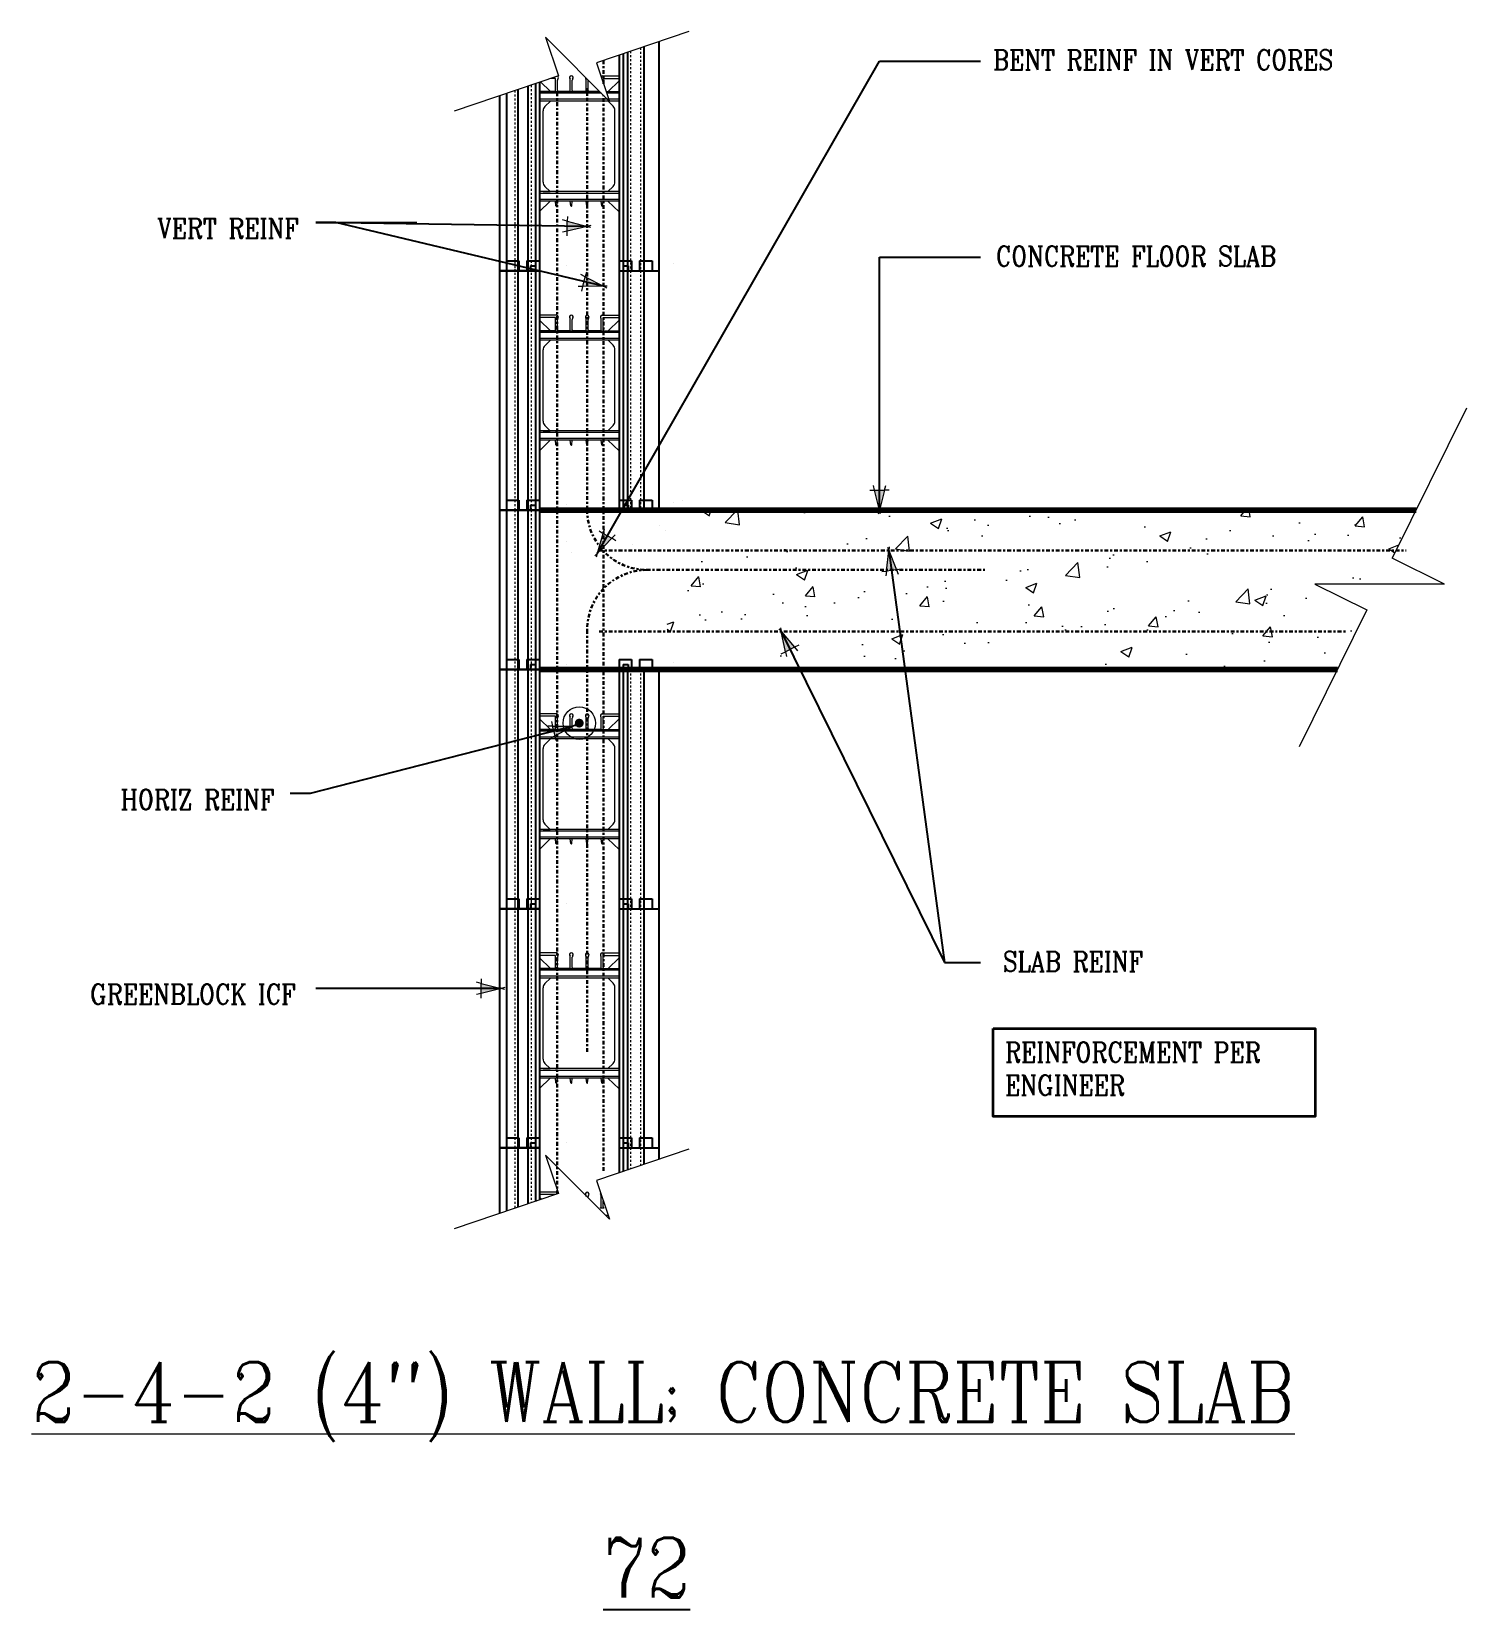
# Model space of a CAD drawing. Header units: inches. Extents: x -66.2 to 5.8, y 249.7 to 328.9.
import ezdxf

# ---------------------------------------------------------------- set-up
doc = ezdxf.new("R2010")
doc.units = ezdxf.units.IN
doc.header["$MEASUREMENT"] = 0
for name, pattern in [('CENTER', [2, 1.25, -0.25, 0.25, -0.25]), ('DASHED2', [0.375, 0.25, -0.125]), ('HIDDEN', [0.375, 0.25, -0.125])]:
    doc.linetypes.add(name, pattern=pattern)
doc.layers.get('Defpoints').update_dxf_attribs({"color": 252})
for name, color, linetype, lineweight in [('A2 Hatch', 8, 'Continuous', 9), ('A4 medium', 7, 'Continuous', 35), ('DETAILS', 7, 'Continuous', 13), ('DIM', 3, 'Continuous', 13), ('GRADE', 5, 'Continuous', 100), ('REBAR', 2, 'CENTER', 30)]:
    doc.layers.add(name, color=color, linetype=linetype, lineweight=lineweight)
doc.styles.add('ARCTEXT', font='arctext.shx', dxfattribs={"width": 0.85})
doc.styles.add('RomanC', font='romanc.shx', dxfattribs={"width": 0.85, "height": 5})
doc.dimstyles.new('ARCTEXT1-4', dxfattribs={"dimtxt": 4, "dimasz": 2, "dimexe": 2, "dimexo": 2, "dimgap": 2, "dimtad": 1, "dimdec": 4, "dimzin": 3, "dimdsep": 46, "dimlunit": 4, "dimtxsty": 'ARCTEXT', "dimblk": 'ARCHTICK', "dimcen": 2, "dimaunit": 1, "dimadec": 0, "dimazin": 0, "dimtfac": 1, "dimtdec": 4, "dimtmove": 2, "dimatfit": 3, "dimldrblk": 'arrow', "dimfxl": 0, "dimtolj": 1, "dimtzin": 0, "dimarcsym": 0})

msp = doc.modelspace()

# ---------------------------------------------------------------- texts
at = {"layer": 'Defpoints', "insert": (-35.362, 253.336), "char_height": 3, "width": 90.08, "attachment_point": 2, "style": 'RomanC'}
msp.add_mtext('{\\L72\\P}\\P            ', dxfattribs=at)
at = {"layer": 'DIM', "color": 3, "char_height": 1, "style": 'RomanC'}
for s, insert, width, attachment_point in [('BENT REINF IN VERT CORES', (-17.981, 327.984), 22.68955, 1), ('VERT REINF ', (-52.821, 319.527), 22.68955, 3), ('CONCRETE FLOOR SLAB', (-17.84, 318.131), 22.68955, 1), ('HORIZ REINF ', (-54.042, 290.875), 22.68955, 3), ('SLAB REINF', (-17.493, 282.746), 22.68955, 1), ('GREENBLOCK ICF', (-52.982, 281.105), 22.68955, 3), ('REINFORCEMENT PER ENGINEER', (-17.382, 278.199), 18.04318, 1)]:
    msp.add_mtext(s, dxfattribs=dict(at, insert=insert, width=width, attachment_point=attachment_point))
at = {"layer": 'DIM', "insert": (-34.534, 262.145), "char_height": 3, "width": 90.08, "attachment_point": 2, "style": 'RomanC'}
msp.add_mtext('{\\L2-4-2 (4") WALL; CONCRETE SLAB}\\P\\P             ', dxfattribs=at)

# ---------------------------------------------------------------- blocks, each defined once
blk = doc.blocks.new('_ArchTick')
at = {"color": 0, "linetype": 'ByBlock', "const_width": 0.15}
blk.add_lwpolyline([(-0.5, -0.5), (0.5, 0.5)], dxfattribs=at)
blk = doc.blocks.new('arrow')
at = {"layer": 'DIM'}
blk.add_hatch(color=253, dxfattribs=at).paths.add_polyline_path([(-2, 0.5), (-2, -0.5), (0, 0)])
at = {"layer": 'DIM', "lineweight": 9}
for points in [[(-2, 0.98), (-2, 0.5), (-2.47, 0.62)], [(0.37, 0.09), (0, 0)], [(0.37, -0.09), (0, 0)], [(-2, -0.98), (-2, -0.5), (-2.47, -0.62)]]:
    blk.add_lwpolyline(points, dxfattribs=at)
at = {"layer": 'DIM', "lineweight": 15}
blk.add_lwpolyline([(0, 0), (-2, -0.5), (-2, 0.5), (0, 0)], dxfattribs=at)

# ---------------------------------------------------------------- hatches: boundary and pattern name
at = {"layer": 'A2 Hatch', "ltscale": 0.15}
h = msp.add_hatch(dxfattribs=at)
h.set_pattern_fill('AR-CONC', color=256, scale=0.8, style=0)
h.set_pattern_definition([(50, (-6098.183, 1932.9083), (5.7380815, -0.502017), [0.6, -6.6]), (355, (-6098.183, 1932.908), (-1.1100107, 6.017537), [0.48, -5.28]), (100.4514, (-6097.705, 1932.8664), (4.628075, 5.5155163), [0.5099215, -5.609137]), (46.1842, (-6098.183, 1934.508), (8.537928, -1.324152), [0.9, -9.9]), (96.6356, (-6097.471, 1934.398), (7.477302, 7.792943), [0.764882, -8.413704]), (351.1842, (-6098.183, 1934.508), (7.477296, 7.792949), [0.72, -7.92]), (21, (-6097.383, 1934.1083), (4.7752564, -3.220951), [0.6, -6.6]), (326, (-6097.383, 1934.108), (1.9465227, 5.8012004), [0.48, -5.28]), (71.4514, (-6096.985, 1933.84), (6.721781, 2.580244), [0.5099215, -5.609137]), (37.5, (-6098.183, 1932.9083), (0.09727884, 2.6631508), [0, -5.216, 0, -5.36, 0, -5.3]), (7.5, (-6098.183, 1932.9083), (2.1045563, 3.1552937), [0, -3.056, 0, -5.096, 0, -2.02]), (327.5, (-6099.967, 1932.9083), (4.2705795, -0.180439), [0, -2, 0, -6.24, 0, -8.28]), (317.5, (-6100.767, 1932.9083), (4.6654894, 0.8008399), [0, -2.6, 0, -4.144, 0, -5.88])])
h.paths.add_polyline_path([(-34.336, 296.89), (-0.708, 296.89), (0.773, 299.89), (-1.841, 301.18), (4.659, 301.18), (2.046, 302.47), (3.24, 304.89), (-34.336, 304.89)])
h = msp.add_hatch(color=256, dxfattribs=at)
edge = h.paths.add_edge_path()
edge.add_arc((-38.745, 294.202), 0.224, 0, 360)

# ---------------------------------------------------------------- linework, layer by layer
at = {"color": 1}
for p, q in [((-36.546, 327.779), (-36.546, 316.89)), ((-36.331, 327.852), (-36.331, 316.89)), ((-35.511, 328.13), (-35.511, 316.89)), ((-34.746, 328.389), (-34.746, 316.89)), ((-36.746, 327.711), (-36.746, 316.89)), ((-41.321, 326.159), (-41.321, 316.89)), ((-40.946, 326.287), (-40.946, 316.89)), ((-40.746, 326.354), (-40.746, 316.89)), ((-42.746, 325.676), (-42.746, 316.89)), ((-42.396, 325.795), (-42.396, 316.89)), ((-41.821, 325.99), (-41.821, 316.89)), ((-42.746, 316.89), (-40.746, 316.89)), ((-42.746, 316.89), (-41.196, 316.89)), ((-42.746, 316.89), (-40.746, 316.89)), ((-42.746, 316.89), (-40.746, 316.89)), ((-42.746, 316.89), (-41.196, 316.89)), ((-42.746, 316.89), (-40.746, 316.89)), ((-42.746, 316.89), (-40.746, 316.89)), ((-42.746, 316.89), (-40.746, 316.89)), ((-42.746, 316.89), (-41.196, 316.89)), ((-42.746, 316.89), (-40.746, 316.89)), ((-42.746, 316.89), (-40.746, 316.89)), ((-42.746, 316.89), (-42.746, 304.89)), ((-42.746, 316.89), (-41.196, 316.89)), ((-42.746, 316.89), (-40.746, 316.89)), ((-42.746, 316.89), (-40.746, 316.89)), ((-42.746, 316.89), (-40.746, 316.89)), ((-42.746, 316.89), (-41.196, 316.89)), ((-42.746, 316.89), (-40.746, 316.89)), ((-42.746, 316.89), (-40.746, 316.89)), ((-42.746, 316.89), (-41.196, 316.89)), ((-42.746, 316.89), (-40.746, 316.89)), ((-42.746, 316.89), (-40.746, 316.89)), ((-42.746, 316.89), (-40.746, 316.89)), ((-42.746, 316.89), (-41.196, 316.89)), ((-42.746, 316.89), (-40.746, 316.89)), ((-42.746, 316.89), (-40.746, 316.89)), ((-42.746, 316.89), (-41.196, 316.89)), ((-42.746, 316.89), (-40.746, 316.89)), ((-42.746, 316.89), (-40.746, 316.89)), ((-42.746, 316.89), (-40.746, 316.89)), ((-42.746, 316.89), (-41.196, 316.89)), ((-42.746, 316.89), (-40.746, 316.89)), ((-42.746, 316.89), (-40.746, 316.89)), ((-42.746, 316.89), (-41.196, 316.89)), ((-42.746, 316.89), (-40.746, 316.89)), ((-42.746, 316.89), (-40.746, 316.89)), ((-42.746, 316.89), (-40.746, 316.89)), ((-42.746, 316.89), (-41.196, 316.89)), ((-42.746, 316.89), (-40.746, 316.89)), ((-42.746, 316.89), (-40.746, 316.89)), ((-42.746, 316.89), (-41.196, 316.89)), ((-42.746, 316.89), (-40.746, 316.89)), ((-42.746, 316.89), (-40.746, 316.89)), ((-42.746, 316.89), (-40.746, 316.89)), ((-42.746, 316.89), (-41.196, 316.89)), ((-42.746, 316.89), (-40.746, 316.89)), ((-42.746, 316.89), (-40.746, 316.89)), ((-42.746, 316.89), (-41.196, 316.89)), ((-42.746, 316.89), (-40.746, 316.89)), ((-42.746, 316.89), (-40.746, 316.89)), ((-42.746, 316.89), (-40.746, 316.89)), ((-42.746, 316.89), (-41.196, 316.89)), ((-42.746, 316.89), (-40.746, 316.89)), ((-42.746, 316.89), (-40.746, 316.89)), ((-42.746, 316.89), (-41.196, 316.89)), ((-42.746, 316.89), (-40.746, 316.89)), ((-42.746, 316.89), (-40.746, 316.89)), ((-42.746, 316.89), (-40.746, 316.89)), ((-42.746, 316.89), (-41.196, 316.89)), ((-42.746, 316.89), (-40.746, 316.89)), ((-42.746, 316.89), (-40.746, 316.89)), ((-42.746, 316.89), (-41.196, 316.89)), ((-42.746, 316.89), (-40.746, 316.89)), ((-42.746, 316.89), (-40.746, 316.89)), ((-42.746, 316.89), (-40.746, 316.89)), ((-42.746, 316.89), (-41.196, 316.89)), ((-42.746, 316.89), (-40.746, 316.89)), ((-42.746, 316.89), (-40.746, 316.89)), ((-42.746, 316.89), (-41.196, 316.89)), ((-42.746, 316.89), (-40.746, 316.89)), ((-42.746, 316.89), (-40.746, 316.89)), ((-42.746, 316.89), (-40.746, 316.89)), ((-42.746, 316.89), (-41.196, 316.89)), ((-42.746, 316.89), (-40.746, 316.89)), ((-42.746, 316.89), (-40.746, 316.89)), ((-42.746, 316.89), (-41.196, 316.89)), ((-42.746, 316.89), (-40.746, 316.89)), ((-42.746, 316.89), (-40.746, 316.89)), ((-42.746, 316.89), (-40.746, 316.89)), ((-42.746, 316.89), (-41.196, 316.89)), ((-42.746, 316.89), (-40.746, 316.89)), ((-42.746, 316.89), (-40.746, 316.89)), ((-42.746, 316.89), (-41.196, 316.89)), ((-42.746, 316.89), (-40.746, 316.89)), ((-42.746, 316.89), (-40.746, 316.89)), ((-42.396, 317.39), (-41.771, 317.39)), ((-42.396, 317.39), (-41.771, 317.39)), ((-42.396, 317.39), (-41.771, 317.39)), ((-42.396, 317.39), (-41.771, 317.39)), ((-42.396, 317.39), (-42.396, 304.89)), ((-42.396, 317.39), (-41.771, 317.39)), ((-42.396, 317.39), (-41.771, 317.39)), ((-42.396, 317.39), (-41.771, 317.39)), ((-42.396, 317.39), (-41.771, 317.39)), ((-42.396, 317.39), (-41.771, 317.39)), ((-42.396, 317.39), (-41.771, 317.39)), ((-42.396, 317.39), (-41.771, 317.39)), ((-42.396, 317.39), (-41.771, 317.39)), ((-42.396, 317.39), (-41.771, 317.39)), ((-42.396, 317.39), (-41.771, 317.39)), ((-42.396, 317.39), (-41.771, 317.39)), ((-42.396, 317.39), (-41.771, 317.39)), ((-42.396, 317.39), (-41.771, 317.39)), ((-42.396, 317.39), (-41.771, 317.39)), ((-42.396, 317.39), (-41.771, 317.39)), ((-42.396, 317.39), (-41.771, 317.39)), ((-42.396, 317.39), (-41.771, 317.39)), ((-42.396, 317.39), (-41.771, 317.39)), ((-42.396, 317.39), (-41.771, 317.39)), ((-42.396, 317.39), (-41.771, 317.39)), ((-41.821, 317.39), (-41.821, 304.89)), ((-41.321, 316.89), (-41.821, 316.89)), ((-41.321, 316.89), (-41.821, 316.89)), ((-41.321, 316.89), (-41.821, 316.89)), ((-41.321, 316.89), (-41.821, 316.89)), ((-41.321, 316.89), (-41.821, 316.89)), ((-41.321, 316.89), (-41.821, 316.89)), ((-41.321, 316.89), (-41.821, 316.89)), ((-41.321, 316.89), (-41.821, 316.89)), ((-41.321, 316.89), (-41.821, 316.89)), ((-41.321, 316.89), (-41.821, 316.89)), ((-41.321, 316.89), (-41.821, 316.89)), ((-41.321, 316.89), (-41.821, 316.89)), ((-41.321, 316.89), (-41.821, 316.89)), ((-41.321, 316.89), (-41.821, 316.89)), ((-41.321, 316.89), (-41.821, 316.89)), ((-41.321, 316.89), (-41.821, 316.89)), ((-41.321, 316.89), (-41.821, 316.89)), ((-41.321, 316.89), (-41.821, 316.89)), ((-41.321, 316.89), (-41.821, 316.89)), ((-41.321, 316.89), (-41.821, 316.89)), ((-41.321, 316.89), (-41.821, 316.89)), ((-41.321, 316.89), (-41.821, 316.89)), ((-41.321, 316.89), (-41.821, 316.89)), ((-41.321, 316.89), (-41.821, 316.89)), ((-41.771, 317.39), (-41.771, 316.89)), ((-41.771, 317.39), (-41.771, 316.89)), ((-41.771, 317.39), (-41.771, 316.89)), ((-41.771, 317.39), (-41.771, 316.89)), ((-41.771, 317.39), (-41.771, 316.89)), ((-41.771, 317.39), (-41.771, 316.89)), ((-41.771, 317.39), (-41.771, 316.89)), ((-41.771, 317.39), (-41.771, 316.89)), ((-41.771, 317.39), (-41.771, 316.89)), ((-41.771, 317.39), (-41.771, 316.89)), ((-41.771, 317.39), (-41.771, 316.89)), ((-41.771, 317.39), (-41.771, 316.89)), ((-41.771, 317.39), (-41.771, 316.89)), ((-41.771, 317.39), (-41.771, 316.89)), ((-41.771, 317.39), (-41.771, 316.89)), ((-41.771, 317.39), (-41.771, 316.89)), ((-41.771, 317.39), (-41.771, 316.89)), ((-41.771, 317.39), (-41.771, 316.89)), ((-41.771, 317.39), (-41.771, 316.89)), ((-41.771, 317.39), (-41.771, 316.89)), ((-41.771, 317.39), (-41.771, 316.89)), ((-41.771, 317.39), (-41.771, 316.89)), ((-41.771, 317.39), (-41.771, 316.89)), ((-41.771, 317.39), (-41.771, 316.89)), ((-41.371, 317.39), (-41.371, 316.89)), ((-41.371, 317.39), (-40.746, 317.39)), ((-41.371, 317.39), (-41.371, 316.89)), ((-41.371, 317.39), (-40.746, 317.39)), ((-41.371, 317.39), (-41.371, 316.89)), ((-41.371, 317.39), (-40.746, 317.39)), ((-41.371, 317.39), (-41.371, 316.89)), ((-41.371, 317.39), (-40.746, 317.39)), ((-41.371, 317.39), (-41.371, 316.89)), ((-41.371, 317.39), (-40.746, 317.39)), ((-41.371, 317.39), (-41.371, 316.89)), ((-41.371, 317.39), (-40.746, 317.39)), ((-41.371, 317.39), (-41.371, 316.89)), ((-41.371, 317.39), (-40.746, 317.39)), ((-41.371, 317.39), (-41.371, 316.89)), ((-41.371, 317.39), (-40.746, 317.39)), ((-41.371, 317.39), (-41.371, 316.89)), ((-41.371, 317.39), (-40.746, 317.39)), ((-41.371, 317.39), (-41.371, 316.89)), ((-41.371, 317.39), (-40.746, 317.39)), ((-41.371, 317.39), (-41.371, 316.89)), ((-41.371, 317.39), (-40.746, 317.39)), ((-41.371, 317.39), (-41.371, 316.89)), ((-41.371, 317.39), (-40.746, 317.39)), ((-41.371, 317.39), (-41.371, 316.89)), ((-41.371, 317.39), (-40.746, 317.39)), ((-41.371, 317.39), (-41.371, 316.89)), ((-41.371, 317.39), (-40.746, 317.39)), ((-41.371, 317.39), (-41.371, 316.89)), ((-41.371, 317.39), (-40.746, 317.39)), ((-41.371, 317.39), (-41.371, 316.89)), ((-41.371, 317.39), (-40.746, 317.39)), ((-41.371, 317.39), (-41.371, 316.89)), ((-41.371, 317.39), (-40.746, 317.39)), ((-41.371, 317.39), (-41.371, 316.89)), ((-41.371, 317.39), (-40.746, 317.39)), ((-41.371, 317.39), (-41.371, 316.89)), ((-41.371, 317.39), (-40.746, 317.39)), ((-41.371, 317.39), (-41.371, 316.89)), ((-41.371, 317.39), (-40.746, 317.39)), ((-41.371, 317.39), (-41.371, 316.89)), ((-41.371, 317.39), (-40.746, 317.39)), ((-41.371, 317.39), (-41.371, 316.89)), ((-41.371, 317.39), (-40.746, 317.39)), ((-41.371, 317.39), (-41.371, 316.89)), ((-41.371, 317.39), (-40.746, 317.39)), ((-41.371, 317.39), (-41.371, 316.89)), ((-41.371, 317.39), (-40.746, 317.39)), ((-41.321, 317.39), (-41.321, 304.89)), ((-41.196, 317.14), (-41.196, 316.89)), ((-41.196, 317.14), (-40.946, 317.14)), ((-41.196, 317.14), (-41.196, 316.89)), ((-41.196, 317.14), (-40.946, 317.14)), ((-41.196, 317.14), (-41.196, 316.89)), ((-41.196, 317.14), (-40.946, 317.14)), ((-41.196, 317.14), (-41.196, 316.89)), ((-41.196, 317.14), (-40.946, 317.14)), ((-41.196, 317.14), (-41.196, 316.89)), ((-41.196, 317.14), (-40.946, 317.14)), ((-41.196, 317.14), (-41.196, 316.89)), ((-41.196, 317.14), (-40.946, 317.14)), ((-41.196, 317.14), (-41.196, 316.89)), ((-41.196, 317.14), (-40.946, 317.14)), ((-41.196, 317.14), (-41.196, 316.89)), ((-41.196, 317.14), (-40.946, 317.14)), ((-41.196, 317.14), (-41.196, 316.89)), ((-41.196, 317.14), (-40.946, 317.14)), ((-41.196, 317.14), (-41.196, 316.89)), ((-41.196, 317.14), (-40.946, 317.14)), ((-41.196, 317.14), (-41.196, 316.89)), ((-41.196, 317.14), (-40.946, 317.14)), ((-41.196, 317.14), (-41.196, 316.89)), ((-41.196, 317.14), (-40.946, 317.14)), ((-41.196, 317.14), (-41.196, 316.89)), ((-41.196, 317.14), (-40.946, 317.14)), ((-41.196, 317.14), (-41.196, 316.89)), ((-41.196, 317.14), (-40.946, 317.14)), ((-41.196, 317.14), (-41.196, 316.89)), ((-41.196, 317.14), (-40.946, 317.14)), ((-41.196, 317.14), (-41.196, 316.89)), ((-41.196, 317.14), (-40.946, 317.14)), ((-41.196, 317.14), (-41.196, 316.89)), ((-41.196, 317.14), (-40.946, 317.14)), ((-41.196, 317.14), (-41.196, 316.89)), ((-41.196, 317.14), (-40.946, 317.14)), ((-41.196, 317.14), (-41.196, 316.89)), ((-41.196, 317.14), (-40.946, 317.14)), ((-41.196, 317.14), (-41.196, 316.89)), ((-41.196, 317.14), (-40.946, 317.14)), ((-41.196, 317.14), (-41.196, 316.89)), ((-41.196, 317.14), (-40.946, 317.14)), ((-41.196, 317.14), (-41.196, 316.89)), ((-41.196, 317.14), (-40.946, 317.14)), ((-41.196, 317.14), (-41.196, 316.89)), ((-41.196, 317.14), (-40.946, 317.14)), ((-41.196, 317.14), (-41.196, 316.89)), ((-41.196, 317.14), (-40.946, 317.14)), ((-40.946, 317.14), (-40.946, 304.89)), ((-40.946, 316.89), (-40.746, 316.89)), ((-40.946, 316.89), (-40.746, 316.89)), ((-40.946, 316.89), (-40.746, 316.89)), ((-40.946, 316.89), (-40.746, 316.89)), ((-40.946, 316.89), (-40.746, 316.89)), ((-40.946, 316.89), (-40.746, 316.89)), ((-40.946, 316.89), (-40.746, 316.89)), ((-40.946, 316.89), (-40.746, 316.89)), ((-40.946, 316.89), (-40.746, 316.89)), ((-40.946, 316.89), (-40.746, 316.89)), ((-40.946, 316.89), (-40.746, 316.89)), ((-40.946, 316.89), (-40.746, 316.89)), ((-40.946, 316.89), (-40.746, 316.89)), ((-40.946, 316.89), (-40.746, 316.89)), ((-40.946, 316.89), (-40.746, 316.89)), ((-40.946, 316.89), (-40.746, 316.89)), ((-40.946, 316.89), (-40.746, 316.89)), ((-40.946, 316.89), (-40.746, 316.89)), ((-40.946, 316.89), (-40.746, 316.89)), ((-40.946, 316.89), (-40.746, 316.89)), ((-40.946, 316.89), (-40.746, 316.89)), ((-40.946, 316.89), (-40.746, 316.89)), ((-40.946, 316.89), (-40.746, 316.89)), ((-40.946, 316.89), (-40.746, 316.89)), ((-40.746, 317.39), (-40.746, 304.89)), ((-36.746, 317.39), (-36.121, 317.39)), ((-36.746, 317.39), (-36.121, 317.39)), ((-36.746, 317.39), (-36.121, 317.39)), ((-36.746, 317.39), (-36.746, 304.89)), ((-36.746, 317.39), (-36.121, 317.39)), ((-36.746, 317.39), (-36.121, 317.39)), ((-36.746, 317.39), (-36.121, 317.39)), ((-36.746, 317.39), (-36.121, 317.39)), ((-36.746, 317.39), (-36.121, 317.39)), ((-36.746, 317.39), (-36.121, 317.39)), ((-36.746, 317.39), (-36.121, 317.39)), ((-36.746, 317.39), (-36.121, 317.39)), ((-36.746, 317.39), (-36.121, 317.39)), ((-36.746, 317.39), (-36.121, 317.39)), ((-36.746, 317.39), (-36.121, 317.39)), ((-36.746, 317.39), (-36.121, 317.39)), ((-36.746, 317.39), (-36.121, 317.39)), ((-36.746, 317.39), (-36.121, 317.39)), ((-36.746, 317.39), (-36.121, 317.39)), ((-36.746, 317.39), (-36.121, 317.39)), ((-36.746, 317.39), (-36.121, 317.39)), ((-36.746, 317.39), (-36.121, 317.39)), ((-36.746, 317.39), (-36.121, 317.39)), ((-36.746, 317.39), (-36.121, 317.39)), ((-36.746, 317.39), (-36.121, 317.39)), ((-36.746, 316.89), (-34.746, 316.89)), ((-36.746, 316.89), (-36.546, 316.89)), ((-36.746, 316.89), (-34.746, 316.89)), ((-36.746, 316.89), (-34.746, 316.89)), ((-36.746, 316.89), (-36.546, 316.89)), ((-36.746, 316.89), (-34.746, 316.89)), ((-36.746, 316.89), (-34.746, 316.89)), ((-36.746, 316.89), (-34.746, 316.89)), ((-36.746, 316.89), (-36.546, 316.89)), ((-36.746, 316.89), (-34.746, 316.89)), ((-36.746, 316.89), (-34.746, 316.89)), ((-36.746, 316.89), (-36.546, 316.89)), ((-36.746, 316.89), (-34.746, 316.89)), ((-36.746, 316.89), (-34.746, 316.89)), ((-36.746, 316.89), (-34.746, 316.89)), ((-36.746, 316.89), (-36.546, 316.89)), ((-36.746, 316.89), (-34.746, 316.89)), ((-36.746, 316.89), (-34.746, 316.89)), ((-36.746, 316.89), (-36.546, 316.89)), ((-36.746, 316.89), (-34.746, 316.89)), ((-36.746, 316.89), (-34.746, 316.89)), ((-36.746, 316.89), (-34.746, 316.89)), ((-36.746, 316.89), (-36.546, 316.89)), ((-36.746, 316.89), (-34.746, 316.89)), ((-36.746, 316.89), (-34.746, 316.89)), ((-36.746, 316.89), (-36.546, 316.89)), ((-36.746, 316.89), (-34.746, 316.89)), ((-36.746, 316.89), (-34.746, 316.89)), ((-36.746, 316.89), (-34.746, 316.89)), ((-36.746, 316.89), (-36.546, 316.89)), ((-36.746, 316.89), (-34.746, 316.89)), ((-36.746, 316.89), (-34.746, 316.89)), ((-36.746, 316.89), (-36.546, 316.89)), ((-36.746, 316.89), (-34.746, 316.89)), ((-36.746, 316.89), (-34.746, 316.89)), ((-36.746, 316.89), (-34.746, 316.89)), ((-36.746, 316.89), (-36.546, 316.89)), ((-36.746, 316.89), (-34.746, 316.89)), ((-36.746, 316.89), (-34.746, 316.89)), ((-36.746, 316.89), (-36.546, 316.89)), ((-36.746, 316.89), (-34.746, 316.89)), ((-36.746, 316.89), (-34.746, 316.89)), ((-36.746, 316.89), (-34.746, 316.89)), ((-36.746, 316.89), (-36.546, 316.89)), ((-36.746, 316.89), (-34.746, 316.89)), ((-36.746, 316.89), (-34.746, 316.89)), ((-36.746, 316.89), (-36.546, 316.89)), ((-36.746, 316.89), (-34.746, 316.89)), ((-36.746, 316.89), (-34.746, 316.89)), ((-36.746, 316.89), (-34.746, 316.89)), ((-36.746, 316.89), (-36.546, 316.89)), ((-36.746, 316.89), (-34.746, 316.89)), ((-36.746, 316.89), (-34.746, 316.89)), ((-36.746, 316.89), (-36.546, 316.89)), ((-36.746, 316.89), (-34.746, 316.89)), ((-36.746, 316.89), (-34.746, 316.89)), ((-36.746, 316.89), (-34.746, 316.89)), ((-36.746, 316.89), (-36.546, 316.89)), ((-36.746, 316.89), (-34.746, 316.89)), ((-36.746, 316.89), (-34.746, 316.89)), ((-36.746, 316.89), (-36.546, 316.89)), ((-36.746, 316.89), (-34.746, 316.89)), ((-36.746, 316.89), (-34.746, 316.89)), ((-36.746, 316.89), (-34.746, 316.89)), ((-36.746, 316.89), (-36.546, 316.89)), ((-36.746, 316.89), (-34.746, 316.89)), ((-36.746, 316.89), (-34.746, 316.89)), ((-36.746, 316.89), (-36.546, 316.89)), ((-36.746, 316.89), (-34.746, 316.89)), ((-36.746, 316.89), (-34.746, 316.89)), ((-36.746, 316.89), (-34.746, 316.89)), ((-36.746, 316.89), (-36.546, 316.89)), ((-36.746, 316.89), (-34.746, 316.89)), ((-36.746, 316.89), (-34.746, 316.89)), ((-36.746, 316.89), (-36.546, 316.89)), ((-36.746, 316.89), (-34.746, 316.89)), ((-36.746, 316.89), (-34.746, 316.89)), ((-36.746, 316.89), (-34.746, 316.89)), ((-36.746, 316.89), (-36.546, 316.89)), ((-36.746, 316.89), (-34.746, 316.89)), ((-36.746, 316.89), (-34.746, 316.89)), ((-36.746, 316.89), (-36.546, 316.89)), ((-36.746, 316.89), (-34.746, 316.89)), ((-36.746, 316.89), (-34.746, 316.89)), ((-36.546, 317.14), (-36.296, 317.14)), ((-36.546, 317.14), (-36.296, 317.14)), ((-36.546, 317.14), (-36.296, 317.14)), ((-36.546, 317.14), (-36.546, 304.89)), ((-36.546, 317.14), (-36.296, 317.14)), ((-36.546, 317.14), (-36.296, 317.14)), ((-36.546, 317.14), (-36.296, 317.14)), ((-36.546, 317.14), (-36.296, 317.14)), ((-36.546, 317.14), (-36.296, 317.14)), ((-36.546, 317.14), (-36.296, 317.14)), ((-36.546, 317.14), (-36.296, 317.14)), ((-36.546, 317.14), (-36.296, 317.14)), ((-36.546, 317.14), (-36.296, 317.14)), ((-36.546, 317.14), (-36.296, 317.14)), ((-36.546, 317.14), (-36.296, 317.14)), ((-36.546, 317.14), (-36.296, 317.14)), ((-36.546, 317.14), (-36.296, 317.14)), ((-36.546, 317.14), (-36.296, 317.14)), ((-36.546, 317.14), (-36.296, 317.14)), ((-36.546, 317.14), (-36.296, 317.14)), ((-36.546, 317.14), (-36.296, 317.14)), ((-36.546, 317.14), (-36.296, 317.14)), ((-36.546, 317.14), (-36.296, 317.14)), ((-36.546, 317.14), (-36.296, 317.14)), ((-36.546, 317.14), (-36.296, 317.14)), ((-36.331, 316.89), (-34.746, 316.89)), ((-36.331, 316.89), (-34.746, 316.89)), ((-36.331, 316.89), (-34.746, 316.89)), ((-36.331, 316.89), (-34.746, 316.89)), ((-36.331, 316.89), (-36.331, 304.89)), ((-36.331, 316.89), (-34.746, 316.89)), ((-36.331, 316.89), (-34.746, 316.89)), ((-36.331, 316.89), (-34.746, 316.89)), ((-36.331, 316.89), (-34.746, 316.89)), ((-36.331, 316.89), (-34.746, 316.89)), ((-36.331, 316.89), (-34.746, 316.89)), ((-36.331, 316.89), (-34.746, 316.89)), ((-36.331, 316.89), (-34.746, 316.89)), ((-36.331, 316.89), (-34.746, 316.89)), ((-36.331, 316.89), (-34.746, 316.89)), ((-36.331, 316.89), (-34.746, 316.89)), ((-36.331, 316.89), (-34.746, 316.89)), ((-36.331, 316.89), (-34.746, 316.89)), ((-36.331, 316.89), (-34.746, 316.89)), ((-36.331, 316.89), (-34.746, 316.89)), ((-36.331, 316.89), (-34.746, 316.89)), ((-36.331, 316.89), (-34.746, 316.89)), ((-36.331, 316.89), (-34.746, 316.89)), ((-36.331, 316.89), (-34.746, 316.89)), ((-36.331, 316.89), (-34.746, 316.89)), ((-36.296, 317.14), (-36.296, 316.89)), ((-36.296, 317.14), (-36.296, 316.89)), ((-36.296, 317.14), (-36.296, 316.89)), ((-36.296, 317.14), (-36.296, 316.89)), ((-36.296, 317.14), (-36.296, 316.89)), ((-36.296, 317.14), (-36.296, 316.89)), ((-36.296, 317.14), (-36.296, 316.89)), ((-36.296, 317.14), (-36.296, 316.89)), ((-36.296, 317.14), (-36.296, 316.89)), ((-36.296, 317.14), (-36.296, 316.89)), ((-36.296, 317.14), (-36.296, 316.89)), ((-36.296, 317.14), (-36.296, 316.89)), ((-36.296, 317.14), (-36.296, 316.89)), ((-36.296, 317.14), (-36.296, 316.89)), ((-36.296, 317.14), (-36.296, 316.89)), ((-36.296, 317.14), (-36.296, 316.89)), ((-36.296, 317.14), (-36.296, 316.89)), ((-36.296, 317.14), (-36.296, 316.89)), ((-36.296, 317.14), (-36.296, 316.89)), ((-36.296, 317.14), (-36.296, 316.89)), ((-36.296, 317.14), (-36.296, 316.89)), ((-36.296, 317.14), (-36.296, 316.89)), ((-36.296, 317.14), (-36.296, 316.89)), ((-36.296, 317.14), (-36.296, 316.89)), ((-36.121, 317.39), (-36.121, 316.89)), ((-36.121, 317.39), (-36.121, 316.89)), ((-36.121, 317.39), (-36.121, 316.89)), ((-36.121, 317.39), (-36.121, 316.89)), ((-36.121, 317.39), (-36.121, 316.89)), ((-36.121, 317.39), (-36.121, 316.89)), ((-36.121, 317.39), (-36.121, 316.89)), ((-36.121, 317.39), (-36.121, 316.89)), ((-36.121, 317.39), (-36.121, 316.89)), ((-36.121, 317.39), (-36.121, 316.89)), ((-36.121, 317.39), (-36.121, 316.89)), ((-36.121, 317.39), (-36.121, 316.89)), ((-36.121, 317.39), (-36.121, 316.89)), ((-36.121, 317.39), (-36.121, 316.89)), ((-36.121, 317.39), (-36.121, 316.89)), ((-36.121, 317.39), (-36.121, 316.89)), ((-36.121, 317.39), (-36.121, 316.89)), ((-36.121, 317.39), (-36.121, 316.89)), ((-36.121, 317.39), (-36.121, 316.89)), ((-36.121, 317.39), (-36.121, 316.89)), ((-36.121, 317.39), (-36.121, 316.89)), ((-36.121, 317.39), (-36.121, 316.89)), ((-36.121, 317.39), (-36.121, 316.89)), ((-36.121, 317.39), (-36.121, 316.89)), ((-35.721, 317.39), (-35.721, 316.89)), ((-35.721, 317.39), (-35.096, 317.39)), ((-35.721, 317.39), (-35.721, 316.89)), ((-35.721, 317.39), (-35.096, 317.39)), ((-35.721, 317.39), (-35.721, 316.89)), ((-35.721, 317.39), (-35.096, 317.39)), ((-35.721, 317.39), (-35.721, 316.89)), ((-35.721, 317.39), (-35.096, 317.39)), ((-35.721, 317.39), (-35.721, 316.89)), ((-35.721, 317.39), (-35.096, 317.39)), ((-35.721, 317.39), (-35.721, 316.89)), ((-35.721, 317.39), (-35.096, 317.39)), ((-35.721, 317.39), (-35.721, 316.89)), ((-35.721, 317.39), (-35.096, 317.39)), ((-35.721, 317.39), (-35.721, 316.89)), ((-35.721, 317.39), (-35.096, 317.39)), ((-35.721, 317.39), (-35.721, 316.89)), ((-35.721, 317.39), (-35.096, 317.39)), ((-35.721, 317.39), (-35.721, 316.89)), ((-35.721, 317.39), (-35.096, 317.39)), ((-35.721, 317.39), (-35.721, 316.89)), ((-35.721, 317.39), (-35.096, 317.39)), ((-35.721, 317.39), (-35.721, 316.89)), ((-35.721, 317.39), (-35.096, 317.39)), ((-35.721, 317.39), (-35.721, 316.89)), ((-35.721, 317.39), (-35.096, 317.39)), ((-35.721, 317.39), (-35.721, 316.89)), ((-35.721, 317.39), (-35.096, 317.39)), ((-35.721, 317.39), (-35.721, 316.89)), ((-35.721, 317.39), (-35.096, 317.39)), ((-35.721, 317.39), (-35.721, 316.89)), ((-35.721, 317.39), (-35.096, 317.39)), ((-35.721, 317.39), (-35.721, 316.89)), ((-35.721, 317.39), (-35.096, 317.39)), ((-35.721, 317.39), (-35.721, 316.89)), ((-35.721, 317.39), (-35.096, 317.39)), ((-35.721, 317.39), (-35.721, 316.89)), ((-35.721, 317.39), (-35.096, 317.39)), ((-35.721, 317.39), (-35.721, 316.89)), ((-35.721, 317.39), (-35.096, 317.39)), ((-35.721, 317.39), (-35.721, 316.89)), ((-35.721, 317.39), (-35.096, 317.39)), ((-35.721, 317.39), (-35.721, 316.89)), ((-35.721, 317.39), (-35.096, 317.39)), ((-35.721, 317.39), (-35.721, 316.89)), ((-35.721, 317.39), (-35.096, 317.39)), ((-35.721, 317.39), (-35.721, 316.89)), ((-35.721, 317.39), (-35.096, 317.39)), ((-35.511, 316.89), (-35.511, 304.89)), ((-35.096, 317.39), (-35.096, 316.89)), ((-35.096, 317.39), (-35.096, 316.89)), ((-35.096, 317.39), (-35.096, 316.89)), ((-35.096, 317.39), (-35.096, 316.89)), ((-35.096, 317.39), (-35.096, 316.89)), ((-35.096, 317.39), (-35.096, 316.89)), ((-35.096, 317.39), (-35.096, 316.89)), ((-35.096, 317.39), (-35.096, 316.89)), ((-35.096, 317.39), (-35.096, 316.89)), ((-35.096, 317.39), (-35.096, 316.89)), ((-35.096, 317.39), (-35.096, 316.89)), ((-35.096, 317.39), (-35.096, 316.89)), ((-35.096, 317.39), (-35.096, 316.89)), ((-35.096, 317.39), (-35.096, 316.89)), ((-35.096, 317.39), (-35.096, 316.89)), ((-35.096, 317.39), (-35.096, 316.89)), ((-35.096, 317.39), (-35.096, 316.89)), ((-35.096, 317.39), (-35.096, 316.89)), ((-35.096, 317.39), (-35.096, 316.89)), ((-35.096, 317.39), (-35.096, 316.89)), ((-35.096, 317.39), (-35.096, 316.89)), ((-35.096, 317.39), (-35.096, 316.89)), ((-35.096, 317.39), (-35.096, 316.89)), ((-35.096, 317.39), (-35.096, 316.89)), ((-34.746, 316.89), (-34.746, 304.89)), ((-42.746, 304.89), (-40.746, 304.89)), ((-42.746, 304.89), (-41.196, 304.89)), ((-42.746, 304.89), (-40.746, 304.89)), ((-42.746, 304.89), (-40.746, 304.89)), ((-42.746, 304.89), (-41.196, 304.89)), ((-42.746, 304.89), (-40.746, 304.89)), ((-42.746, 304.89), (-40.746, 304.89)), ((-42.746, 304.89), (-40.746, 304.89)), ((-42.746, 304.89), (-41.196, 304.89)), ((-42.746, 304.89), (-40.746, 304.89)), ((-42.746, 304.89), (-40.746, 304.89)), ((-42.746, 304.89), (-41.196, 304.89)), ((-42.746, 304.89), (-40.746, 304.89)), ((-42.746, 304.89), (-40.746, 304.89)), ((-42.746, 304.89), (-40.746, 304.89)), ((-42.746, 304.89), (-41.196, 304.89)), ((-42.746, 304.89), (-40.746, 304.89)), ((-42.746, 304.89), (-40.746, 304.89)), ((-42.746, 304.89), (-41.196, 304.89)), ((-42.746, 304.89), (-40.746, 304.89)), ((-42.746, 304.89), (-40.746, 304.89)), ((-42.746, 304.89), (-40.746, 304.89)), ((-42.746, 304.89), (-41.196, 304.89)), ((-42.746, 304.89), (-40.746, 304.89)), ((-42.746, 304.89), (-40.746, 304.89)), ((-42.746, 304.89), (-41.196, 304.89)), ((-42.746, 304.89), (-40.746, 304.89)), ((-42.746, 304.89), (-40.746, 304.89)), ((-42.746, 304.89), (-40.746, 304.89)), ((-42.746, 304.89), (-41.196, 304.89)), ((-42.746, 304.89), (-40.746, 304.89)), ((-42.746, 304.89), (-40.746, 304.89)), ((-42.746, 304.89), (-41.196, 304.89)), ((-42.746, 304.89), (-40.746, 304.89)), ((-42.746, 304.89), (-40.746, 304.89)), ((-42.746, 304.89), (-40.746, 304.89)), ((-42.746, 304.89), (-41.196, 304.89)), ((-42.746, 304.89), (-40.746, 304.89)), ((-42.746, 304.89), (-40.746, 304.89)), ((-42.746, 304.89), (-41.196, 304.89)), ((-42.746, 304.89), (-40.746, 304.89)), ((-42.746, 304.89), (-40.746, 304.89)), ((-42.746, 304.89), (-40.746, 304.89)), ((-42.746, 304.89), (-41.196, 304.89)), ((-42.746, 304.89), (-40.746, 304.89)), ((-42.746, 304.89), (-40.746, 304.89)), ((-42.746, 304.89), (-41.196, 304.89)), ((-42.746, 304.89), (-40.746, 304.89)), ((-42.746, 304.89), (-40.746, 304.89)), ((-42.746, 304.89), (-40.746, 304.89)), ((-42.746, 304.89), (-41.196, 304.89)), ((-42.746, 304.89), (-40.746, 304.89)), ((-42.746, 304.89), (-40.746, 304.89)), ((-42.746, 304.89), (-41.196, 304.89)), ((-42.746, 304.89), (-40.746, 304.89)), ((-42.746, 304.89), (-40.746, 304.89)), ((-42.746, 304.89), (-42.746, 284.89)), ((-42.396, 305.39), (-41.771, 305.39)), ((-42.396, 305.39), (-41.771, 305.39)), ((-42.396, 305.39), (-41.771, 305.39)), ((-42.396, 305.39), (-41.771, 305.39)), ((-42.396, 305.39), (-41.771, 305.39)), ((-42.396, 305.39), (-41.771, 305.39)), ((-42.396, 305.39), (-41.771, 305.39)), ((-42.396, 305.39), (-41.771, 305.39)), ((-42.396, 305.39), (-41.771, 305.39)), ((-42.396, 305.39), (-41.771, 305.39)), ((-42.396, 305.39), (-41.771, 305.39)), ((-42.396, 305.39), (-41.771, 305.39)), ((-42.396, 305.39), (-41.771, 305.39)), ((-42.396, 305.39), (-41.771, 305.39)), ((-42.396, 305.39), (-41.771, 305.39)), ((-42.396, 305.39), (-41.771, 305.39)), ((-42.396, 304.89), (-42.396, 284.89)), ((-41.321, 304.89), (-41.821, 304.89)), ((-41.321, 304.89), (-41.821, 304.89)), ((-41.321, 304.89), (-41.821, 304.89)), ((-41.321, 304.89), (-41.821, 304.89)), ((-41.321, 304.89), (-41.821, 304.89)), ((-41.321, 304.89), (-41.821, 304.89)), ((-41.321, 304.89), (-41.821, 304.89)), ((-41.321, 304.89), (-41.821, 304.89)), ((-41.321, 304.89), (-41.821, 304.89)), ((-41.321, 304.89), (-41.821, 304.89)), ((-41.321, 304.89), (-41.821, 304.89)), ((-41.321, 304.89), (-41.821, 304.89)), ((-41.321, 304.89), (-41.821, 304.89)), ((-41.321, 304.89), (-41.821, 304.89)), ((-41.321, 304.89), (-41.821, 304.89)), ((-41.321, 304.89), (-41.821, 304.89)), ((-41.821, 304.89), (-41.821, 284.89)), ((-41.771, 305.39), (-41.771, 304.89)), ((-41.771, 305.39), (-41.771, 304.89)), ((-41.771, 305.39), (-41.771, 304.89)), ((-41.771, 305.39), (-41.771, 304.89)), ((-41.771, 305.39), (-41.771, 304.89)), ((-41.771, 305.39), (-41.771, 304.89)), ((-41.771, 305.39), (-41.771, 304.89)), ((-41.771, 305.39), (-41.771, 304.89)), ((-41.771, 305.39), (-41.771, 304.89)), ((-41.771, 305.39), (-41.771, 304.89)), ((-41.771, 305.39), (-41.771, 304.89)), ((-41.771, 305.39), (-41.771, 304.89)), ((-41.771, 305.39), (-41.771, 304.89)), ((-41.771, 305.39), (-41.771, 304.89)), ((-41.771, 305.39), (-41.771, 304.89)), ((-41.771, 305.39), (-41.771, 304.89)), ((-41.371, 305.39), (-41.371, 304.89)), ((-41.371, 305.39), (-40.746, 305.39)), ((-41.371, 305.39), (-41.371, 304.89)), ((-41.371, 305.39), (-40.746, 305.39)), ((-41.371, 305.39), (-41.371, 304.89)), ((-41.371, 305.39), (-40.746, 305.39)), ((-41.371, 305.39), (-41.371, 304.89)), ((-41.371, 305.39), (-40.746, 305.39)), ((-41.371, 305.39), (-41.371, 304.89)), ((-41.371, 305.39), (-40.746, 305.39)), ((-41.371, 305.39), (-41.371, 304.89)), ((-41.371, 305.39), (-40.746, 305.39)), ((-41.371, 305.39), (-41.371, 304.89)), ((-41.371, 305.39), (-40.746, 305.39)), ((-41.371, 305.39), (-41.371, 304.89)), ((-41.371, 305.39), (-40.746, 305.39)), ((-41.371, 305.39), (-41.371, 304.89)), ((-41.371, 305.39), (-40.746, 305.39)), ((-41.371, 305.39), (-41.371, 304.89)), ((-41.371, 305.39), (-40.746, 305.39)), ((-41.371, 305.39), (-41.371, 304.89)), ((-41.371, 305.39), (-40.746, 305.39)), ((-41.371, 305.39), (-41.371, 304.89)), ((-41.371, 305.39), (-40.746, 305.39)), ((-41.371, 305.39), (-41.371, 304.89)), ((-41.371, 305.39), (-40.746, 305.39)), ((-41.371, 305.39), (-41.371, 304.89)), ((-41.371, 305.39), (-40.746, 305.39)), ((-41.371, 305.39), (-41.371, 304.89)), ((-41.371, 305.39), (-40.746, 305.39)), ((-41.371, 305.39), (-41.371, 304.89)), ((-41.371, 305.39), (-40.746, 305.39)), ((-41.321, 304.89), (-41.321, 284.89)), ((-41.196, 305.14), (-41.196, 304.89)), ((-41.196, 305.14), (-40.946, 305.14)), ((-41.196, 305.14), (-41.196, 304.89)), ((-41.196, 305.14), (-40.946, 305.14)), ((-41.196, 305.14), (-41.196, 304.89)), ((-41.196, 305.14), (-40.946, 305.14)), ((-41.196, 305.14), (-41.196, 304.89)), ((-41.196, 305.14), (-40.946, 305.14)), ((-41.196, 305.14), (-41.196, 304.89)), ((-41.196, 305.14), (-40.946, 305.14)), ((-41.196, 305.14), (-41.196, 304.89)), ((-41.196, 305.14), (-40.946, 305.14)), ((-41.196, 305.14), (-41.196, 304.89)), ((-41.196, 305.14), (-40.946, 305.14)), ((-41.196, 305.14), (-41.196, 304.89)), ((-41.196, 305.14), (-40.946, 305.14)), ((-41.196, 305.14), (-41.196, 304.89)), ((-41.196, 305.14), (-40.946, 305.14)), ((-41.196, 305.14), (-41.196, 304.89)), ((-41.196, 305.14), (-40.946, 305.14)), ((-41.196, 305.14), (-41.196, 304.89)), ((-41.196, 305.14), (-40.946, 305.14)), ((-41.196, 305.14), (-41.196, 304.89)), ((-41.196, 305.14), (-40.946, 305.14)), ((-41.196, 305.14), (-41.196, 304.89)), ((-41.196, 305.14), (-40.946, 305.14)), ((-41.196, 305.14), (-41.196, 304.89)), ((-41.196, 305.14), (-40.946, 305.14)), ((-41.196, 305.14), (-41.196, 304.89)), ((-41.196, 305.14), (-40.946, 305.14)), ((-41.196, 305.14), (-41.196, 304.89)), ((-41.196, 305.14), (-40.946, 305.14)), ((-40.946, 304.89), (-40.746, 304.89)), ((-40.946, 304.89), (-40.746, 304.89)), ((-40.946, 304.89), (-40.746, 304.89)), ((-40.946, 304.89), (-40.746, 304.89)), ((-40.946, 304.89), (-40.746, 304.89)), ((-40.946, 304.89), (-40.746, 304.89)), ((-40.946, 304.89), (-40.746, 304.89)), ((-40.946, 304.89), (-40.746, 304.89)), ((-40.946, 304.89), (-40.746, 304.89)), ((-40.946, 304.89), (-40.746, 304.89)), ((-40.946, 304.89), (-40.746, 304.89)), ((-40.946, 304.89), (-40.746, 304.89)), ((-40.946, 304.89), (-40.746, 304.89)), ((-40.946, 304.89), (-40.746, 304.89)), ((-40.946, 304.89), (-40.746, 304.89)), ((-40.946, 304.89), (-40.746, 304.89)), ((-40.946, 304.89), (-40.946, 284.89)), ((-40.746, 304.89), (-40.746, 284.89)), ((-36.746, 305.39), (-36.121, 305.39)), ((-36.746, 305.39), (-36.121, 305.39)), ((-36.746, 305.39), (-36.121, 305.39)), ((-36.746, 305.39), (-36.121, 305.39)), ((-36.746, 305.39), (-36.121, 305.39)), ((-36.746, 305.39), (-36.121, 305.39)), ((-36.746, 305.39), (-36.121, 305.39)), ((-36.746, 305.39), (-36.121, 305.39)), ((-36.746, 305.39), (-36.121, 305.39)), ((-36.746, 305.39), (-36.121, 305.39)), ((-36.746, 305.39), (-36.121, 305.39)), ((-36.746, 305.39), (-36.121, 305.39)), ((-36.746, 305.39), (-36.121, 305.39)), ((-36.746, 305.39), (-36.121, 305.39)), ((-36.746, 305.39), (-36.121, 305.39)), ((-36.746, 305.39), (-36.121, 305.39)), ((-36.746, 304.89), (-34.746, 304.89)), ((-36.746, 304.89), (-36.546, 304.89)), ((-36.746, 304.89), (-34.746, 304.89)), ((-36.746, 304.89), (-34.746, 304.89)), ((-36.746, 304.89), (-36.546, 304.89)), ((-36.746, 304.89), (-34.746, 304.89)), ((-36.746, 304.89), (-34.746, 304.89)), ((-36.746, 304.89), (-34.746, 304.89)), ((-36.746, 304.89), (-36.546, 304.89)), ((-36.746, 304.89), (-34.746, 304.89)), ((-36.746, 304.89), (-34.746, 304.89)), ((-36.746, 304.89), (-36.546, 304.89)), ((-36.746, 304.89), (-34.746, 304.89)), ((-36.746, 304.89), (-34.746, 304.89)), ((-36.746, 304.89), (-34.746, 304.89)), ((-36.746, 304.89), (-36.546, 304.89)), ((-36.746, 304.89), (-34.746, 304.89)), ((-36.746, 304.89), (-34.746, 304.89)), ((-36.746, 304.89), (-36.546, 304.89)), ((-36.746, 304.89), (-34.746, 304.89)), ((-36.746, 304.89), (-34.746, 304.89)), ((-36.746, 304.89), (-34.746, 304.89)), ((-36.746, 304.89), (-36.546, 304.89)), ((-36.746, 304.89), (-34.746, 304.89)), ((-36.746, 304.89), (-34.746, 304.89)), ((-36.746, 304.89), (-36.546, 304.89)), ((-36.746, 304.89), (-34.746, 304.89)), ((-36.746, 304.89), (-34.746, 304.89)), ((-36.746, 304.89), (-34.746, 304.89)), ((-36.746, 304.89), (-36.546, 304.89)), ((-36.746, 304.89), (-34.746, 304.89)), ((-36.746, 304.89), (-34.746, 304.89)), ((-36.746, 304.89), (-36.546, 304.89)), ((-36.746, 304.89), (-34.746, 304.89)), ((-36.746, 304.89), (-34.746, 304.89)), ((-36.746, 304.89), (-34.746, 304.89)), ((-36.746, 304.89), (-36.546, 304.89)), ((-36.746, 304.89), (-34.746, 304.89)), ((-36.746, 304.89), (-34.746, 304.89)), ((-36.746, 304.89), (-36.546, 304.89)), ((-36.746, 304.89), (-34.746, 304.89)), ((-36.746, 304.89), (-34.746, 304.89)), ((-36.746, 304.89), (-34.746, 304.89)), ((-36.746, 304.89), (-36.546, 304.89)), ((-36.746, 304.89), (-34.746, 304.89)), ((-36.746, 304.89), (-34.746, 304.89)), ((-36.746, 304.89), (-36.546, 304.89)), ((-36.746, 304.89), (-34.746, 304.89)), ((-36.746, 304.89), (-34.746, 304.89)), ((-36.746, 304.89), (-34.746, 304.89)), ((-36.746, 304.89), (-36.546, 304.89)), ((-36.746, 304.89), (-34.746, 304.89)), ((-36.746, 304.89), (-34.746, 304.89)), ((-36.746, 304.89), (-36.546, 304.89)), ((-36.746, 304.89), (-34.746, 304.89)), ((-36.746, 304.89), (-34.746, 304.89)), ((-36.546, 305.14), (-36.296, 305.14)), ((-36.546, 305.14), (-36.296, 305.14)), ((-36.546, 305.14), (-36.296, 305.14)), ((-36.546, 305.14), (-36.296, 305.14)), ((-36.546, 305.14), (-36.296, 305.14)), ((-36.546, 305.14), (-36.296, 305.14)), ((-36.546, 305.14), (-36.296, 305.14)), ((-36.546, 305.14), (-36.296, 305.14)), ((-36.546, 305.14), (-36.296, 305.14)), ((-36.546, 305.14), (-36.296, 305.14)), ((-36.546, 305.14), (-36.296, 305.14)), ((-36.546, 305.14), (-36.296, 305.14)), ((-36.546, 305.14), (-36.296, 305.14)), ((-36.546, 305.14), (-36.296, 305.14)), ((-36.546, 305.14), (-36.296, 305.14)), ((-36.546, 305.14), (-36.296, 305.14)), ((-36.331, 304.89), (-34.746, 304.89)), ((-36.331, 304.89), (-34.746, 304.89)), ((-36.331, 304.89), (-34.746, 304.89)), ((-36.331, 304.89), (-34.746, 304.89)), ((-36.331, 304.89), (-34.746, 304.89)), ((-36.331, 304.89), (-34.746, 304.89)), ((-36.331, 304.89), (-34.746, 304.89)), ((-36.331, 304.89), (-34.746, 304.89)), ((-36.331, 304.89), (-34.746, 304.89)), ((-36.331, 304.89), (-34.746, 304.89)), ((-36.331, 304.89), (-34.746, 304.89)), ((-36.331, 304.89), (-34.746, 304.89)), ((-36.331, 304.89), (-34.746, 304.89)), ((-36.331, 304.89), (-34.746, 304.89)), ((-36.331, 304.89), (-34.746, 304.89)), ((-36.331, 304.89), (-34.746, 304.89)), ((-36.296, 305.14), (-36.296, 304.89)), ((-36.296, 305.14), (-36.296, 304.89)), ((-36.296, 305.14), (-36.296, 304.89)), ((-36.296, 305.14), (-36.296, 304.89)), ((-36.296, 305.14), (-36.296, 304.89)), ((-36.296, 305.14), (-36.296, 304.89)), ((-36.296, 305.14), (-36.296, 304.89)), ((-36.296, 305.14), (-36.296, 304.89)), ((-36.296, 305.14), (-36.296, 304.89)), ((-36.296, 305.14), (-36.296, 304.89)), ((-36.296, 305.14), (-36.296, 304.89)), ((-36.296, 305.14), (-36.296, 304.89)), ((-36.296, 305.14), (-36.296, 304.89)), ((-36.296, 305.14), (-36.296, 304.89)), ((-36.296, 305.14), (-36.296, 304.89)), ((-36.296, 305.14), (-36.296, 304.89)), ((-36.121, 305.39), (-36.121, 304.89)), ((-36.121, 305.39), (-36.121, 304.89)), ((-36.121, 305.39), (-36.121, 304.89)), ((-36.121, 305.39), (-36.121, 304.89)), ((-36.121, 305.39), (-36.121, 304.89)), ((-36.121, 305.39), (-36.121, 304.89)), ((-36.121, 305.39), (-36.121, 304.89)), ((-36.121, 305.39), (-36.121, 304.89)), ((-36.121, 305.39), (-36.121, 304.89)), ((-36.121, 305.39), (-36.121, 304.89)), ((-36.121, 305.39), (-36.121, 304.89)), ((-36.121, 305.39), (-36.121, 304.89)), ((-36.121, 305.39), (-36.121, 304.89)), ((-36.121, 305.39), (-36.121, 304.89)), ((-36.121, 305.39), (-36.121, 304.89)), ((-36.121, 305.39), (-36.121, 304.89)), ((-35.721, 305.39), (-35.721, 304.89)), ((-35.721, 305.39), (-35.096, 305.39)), ((-35.721, 305.39), (-35.721, 304.89)), ((-35.721, 305.39), (-35.096, 305.39)), ((-35.721, 305.39), (-35.721, 304.89)), ((-35.721, 305.39), (-35.096, 305.39)), ((-35.721, 305.39), (-35.721, 304.89)), ((-35.721, 305.39), (-35.096, 305.39)), ((-35.721, 305.39), (-35.721, 304.89)), ((-35.721, 305.39), (-35.096, 305.39)), ((-35.721, 305.39), (-35.721, 304.89)), ((-35.721, 305.39), (-35.096, 305.39)), ((-35.721, 305.39), (-35.721, 304.89)), ((-35.721, 305.39), (-35.096, 305.39)), ((-35.721, 305.39), (-35.721, 304.89)), ((-35.721, 305.39), (-35.096, 305.39)), ((-35.721, 305.39), (-35.721, 304.89)), ((-35.721, 305.39), (-35.096, 305.39)), ((-35.721, 305.39), (-35.721, 304.89)), ((-35.721, 305.39), (-35.096, 305.39)), ((-35.721, 305.39), (-35.721, 304.89)), ((-35.721, 305.39), (-35.096, 305.39)), ((-35.721, 305.39), (-35.721, 304.89)), ((-35.721, 305.39), (-35.096, 305.39)), ((-35.721, 305.39), (-35.721, 304.89)), ((-35.721, 305.39), (-35.096, 305.39)), ((-35.721, 305.39), (-35.721, 304.89)), ((-35.721, 305.39), (-35.096, 305.39)), ((-35.721, 305.39), (-35.721, 304.89)), ((-35.721, 305.39), (-35.096, 305.39)), ((-35.721, 305.39), (-35.721, 304.89)), ((-35.721, 305.39), (-35.096, 305.39)), ((-35.096, 305.39), (-35.096, 304.89)), ((-35.096, 305.39), (-35.096, 304.89)), ((-35.096, 305.39), (-35.096, 304.89)), ((-35.096, 305.39), (-35.096, 304.89)), ((-35.096, 305.39), (-35.096, 304.89)), ((-35.096, 305.39), (-35.096, 304.89)), ((-35.096, 305.39), (-35.096, 304.89)), ((-35.096, 305.39), (-35.096, 304.89)), ((-35.096, 305.39), (-35.096, 304.89)), ((-35.096, 305.39), (-35.096, 304.89)), ((-35.096, 305.39), (-35.096, 304.89)), ((-35.096, 305.39), (-35.096, 304.89)), ((-35.096, 305.39), (-35.096, 304.89)), ((-35.096, 305.39), (-35.096, 304.89)), ((-35.096, 305.39), (-35.096, 304.89)), ((-35.096, 305.39), (-35.096, 304.89)), ((-33.336, 304.89), (-31.419, 304.89)), ((-33.044, 304.89), (-33.336, 304.89)), ((-42.746, 296.89), (-40.746, 296.89)), ((-42.746, 296.89), (-41.196, 296.89)), ((-42.746, 296.89), (-40.746, 296.89)), ((-42.746, 296.89), (-40.746, 296.89)), ((-42.746, 296.89), (-41.196, 296.89)), ((-42.746, 296.89), (-40.746, 296.89)), ((-42.746, 296.89), (-40.746, 296.89)), ((-42.746, 296.89), (-40.746, 296.89)), ((-42.746, 296.89), (-41.196, 296.89)), ((-42.746, 296.89), (-40.746, 296.89)), ((-42.746, 296.89), (-40.746, 296.89)), ((-42.746, 296.89), (-41.196, 296.89)), ((-42.746, 296.89), (-40.746, 296.89)), ((-42.746, 296.89), (-40.746, 296.89)), ((-42.746, 296.89), (-40.746, 296.89)), ((-42.746, 296.89), (-41.196, 296.89)), ((-42.746, 296.89), (-40.746, 296.89)), ((-42.746, 296.89), (-40.746, 296.89)), ((-42.746, 296.89), (-41.196, 296.89)), ((-42.746, 296.89), (-40.746, 296.89)), ((-42.746, 296.89), (-40.746, 296.89)), ((-42.746, 296.89), (-40.746, 296.89)), ((-42.746, 296.89), (-41.196, 296.89)), ((-42.746, 296.89), (-40.746, 296.89)), ((-42.746, 296.89), (-40.746, 296.89)), ((-42.746, 296.89), (-41.196, 296.89)), ((-42.746, 296.89), (-40.746, 296.89)), ((-42.746, 296.89), (-40.746, 296.89)), ((-42.746, 296.89), (-40.746, 296.89)), ((-42.746, 296.89), (-41.196, 296.89)), ((-42.746, 296.89), (-40.746, 296.89)), ((-42.746, 296.89), (-40.746, 296.89)), ((-42.746, 296.89), (-41.196, 296.89)), ((-42.746, 296.89), (-40.746, 296.89)), ((-42.746, 296.89), (-40.746, 296.89)), ((-42.746, 296.89), (-40.746, 296.89)), ((-42.746, 296.89), (-41.196, 296.89)), ((-42.746, 296.89), (-40.746, 296.89)), ((-42.746, 296.89), (-40.746, 296.89)), ((-42.746, 296.89), (-41.196, 296.89)), ((-42.746, 296.89), (-40.746, 296.89)), ((-42.746, 296.89), (-40.746, 296.89)), ((-42.746, 296.89), (-40.746, 296.89)), ((-42.746, 296.89), (-41.196, 296.89)), ((-42.746, 296.89), (-40.746, 296.89)), ((-42.746, 296.89), (-40.746, 296.89)), ((-42.746, 296.89), (-41.196, 296.89)), ((-42.746, 296.89), (-40.746, 296.89)), ((-42.746, 296.89), (-40.746, 296.89)), ((-42.746, 296.89), (-40.746, 296.89)), ((-42.746, 296.89), (-41.196, 296.89)), ((-42.746, 296.89), (-40.746, 296.89)), ((-42.746, 296.89), (-40.746, 296.89)), ((-42.746, 296.89), (-41.196, 296.89)), ((-42.746, 296.89), (-40.746, 296.89)), ((-42.746, 296.89), (-40.746, 296.89)), ((-42.746, 296.89), (-40.746, 296.89)), ((-42.746, 296.89), (-41.196, 296.89)), ((-42.746, 296.89), (-40.746, 296.89)), ((-42.746, 296.89), (-40.746, 296.89)), ((-42.746, 296.89), (-41.196, 296.89)), ((-42.746, 296.89), (-40.746, 296.89)), ((-42.746, 296.89), (-40.746, 296.89)), ((-42.746, 296.89), (-40.746, 296.89)), ((-42.746, 296.89), (-41.196, 296.89)), ((-42.746, 296.89), (-40.746, 296.89)), ((-42.746, 296.89), (-40.746, 296.89)), ((-42.746, 296.89), (-41.196, 296.89)), ((-42.746, 296.89), (-40.746, 296.89)), ((-42.746, 296.89), (-40.746, 296.89)), ((-42.746, 296.89), (-40.746, 296.89)), ((-42.746, 296.89), (-41.196, 296.89)), ((-42.746, 296.89), (-40.746, 296.89)), ((-42.746, 296.89), (-40.746, 296.89)), ((-42.746, 296.89), (-41.196, 296.89)), ((-42.746, 296.89), (-40.746, 296.89)), ((-42.746, 296.89), (-40.746, 296.89)), ((-42.746, 296.89), (-40.746, 296.89)), ((-42.746, 296.89), (-41.196, 296.89)), ((-42.746, 296.89), (-40.746, 296.89)), ((-42.746, 296.89), (-40.746, 296.89)), ((-42.746, 296.89), (-41.196, 296.89)), ((-42.746, 296.89), (-40.746, 296.89)), ((-42.746, 296.89), (-40.746, 296.89)), ((-42.396, 297.39), (-41.771, 297.39)), ((-42.396, 297.39), (-41.771, 297.39)), ((-42.396, 297.39), (-41.771, 297.39)), ((-42.396, 297.39), (-41.771, 297.39)), ((-42.396, 297.39), (-41.771, 297.39)), ((-42.396, 297.39), (-41.771, 297.39)), ((-42.396, 297.39), (-41.771, 297.39)), ((-42.396, 297.39), (-41.771, 297.39)), ((-42.396, 297.39), (-41.771, 297.39)), ((-42.396, 297.39), (-41.771, 297.39)), ((-42.396, 297.39), (-41.771, 297.39)), ((-42.396, 297.39), (-41.771, 297.39)), ((-42.396, 297.39), (-41.771, 297.39)), ((-42.396, 297.39), (-41.771, 297.39)), ((-42.396, 297.39), (-41.771, 297.39)), ((-42.396, 297.39), (-41.771, 297.39)), ((-42.396, 297.39), (-41.771, 297.39)), ((-42.396, 297.39), (-41.771, 297.39)), ((-42.396, 297.39), (-41.771, 297.39)), ((-42.396, 297.39), (-41.771, 297.39)), ((-42.396, 297.39), (-41.771, 297.39)), ((-42.396, 297.39), (-41.771, 297.39)), ((-42.396, 297.39), (-41.771, 297.39)), ((-42.396, 297.39), (-41.771, 297.39)), ((-41.321, 296.89), (-41.821, 296.89)), ((-41.321, 296.89), (-41.821, 296.89)), ((-41.321, 296.89), (-41.821, 296.89)), ((-41.321, 296.89), (-41.821, 296.89)), ((-41.321, 296.89), (-41.821, 296.89)), ((-41.321, 296.89), (-41.821, 296.89)), ((-41.321, 296.89), (-41.821, 296.89)), ((-41.321, 296.89), (-41.821, 296.89)), ((-41.321, 296.89), (-41.821, 296.89)), ((-41.321, 296.89), (-41.821, 296.89)), ((-41.321, 296.89), (-41.821, 296.89)), ((-41.321, 296.89), (-41.821, 296.89)), ((-41.321, 296.89), (-41.821, 296.89)), ((-41.321, 296.89), (-41.821, 296.89)), ((-41.321, 296.89), (-41.821, 296.89)), ((-41.321, 296.89), (-41.821, 296.89)), ((-41.321, 296.89), (-41.821, 296.89)), ((-41.321, 296.89), (-41.821, 296.89)), ((-41.321, 296.89), (-41.821, 296.89)), ((-41.321, 296.89), (-41.821, 296.89)), ((-41.321, 296.89), (-41.821, 296.89)), ((-41.321, 296.89), (-41.821, 296.89)), ((-41.321, 296.89), (-41.821, 296.89)), ((-41.321, 296.89), (-41.821, 296.89)), ((-41.771, 297.39), (-41.771, 296.89)), ((-41.771, 297.39), (-41.771, 296.89)), ((-41.771, 297.39), (-41.771, 296.89)), ((-41.771, 297.39), (-41.771, 296.89)), ((-41.771, 297.39), (-41.771, 296.89)), ((-41.771, 297.39), (-41.771, 296.89)), ((-41.771, 297.39), (-41.771, 296.89)), ((-41.771, 297.39), (-41.771, 296.89)), ((-41.771, 297.39), (-41.771, 296.89)), ((-41.771, 297.39), (-41.771, 296.89)), ((-41.771, 297.39), (-41.771, 296.89)), ((-41.771, 297.39), (-41.771, 296.89)), ((-41.771, 297.39), (-41.771, 296.89)), ((-41.771, 297.39), (-41.771, 296.89)), ((-41.771, 297.39), (-41.771, 296.89)), ((-41.771, 297.39), (-41.771, 296.89)), ((-41.771, 297.39), (-41.771, 296.89)), ((-41.771, 297.39), (-41.771, 296.89)), ((-41.771, 297.39), (-41.771, 296.89)), ((-41.771, 297.39), (-41.771, 296.89)), ((-41.771, 297.39), (-41.771, 296.89)), ((-41.771, 297.39), (-41.771, 296.89)), ((-41.771, 297.39), (-41.771, 296.89)), ((-41.771, 297.39), (-41.771, 296.89)), ((-41.371, 297.39), (-41.371, 296.89)), ((-41.371, 297.39), (-40.746, 297.39)), ((-41.371, 297.39), (-41.371, 296.89)), ((-41.371, 297.39), (-40.746, 297.39)), ((-41.371, 297.39), (-41.371, 296.89)), ((-41.371, 297.39), (-40.746, 297.39)), ((-41.371, 297.39), (-41.371, 296.89)), ((-41.371, 297.39), (-40.746, 297.39)), ((-41.371, 297.39), (-41.371, 296.89)), ((-41.371, 297.39), (-40.746, 297.39)), ((-41.371, 297.39), (-41.371, 296.89)), ((-41.371, 297.39), (-40.746, 297.39)), ((-41.371, 297.39), (-41.371, 296.89)), ((-41.371, 297.39), (-40.746, 297.39)), ((-41.371, 297.39), (-41.371, 296.89)), ((-41.371, 297.39), (-40.746, 297.39)), ((-41.371, 297.39), (-41.371, 296.89)), ((-41.371, 297.39), (-40.746, 297.39)), ((-41.371, 297.39), (-41.371, 296.89)), ((-41.371, 297.39), (-40.746, 297.39)), ((-41.371, 297.39), (-41.371, 296.89)), ((-41.371, 297.39), (-40.746, 297.39)), ((-41.371, 297.39), (-41.371, 296.89)), ((-41.371, 297.39), (-40.746, 297.39)), ((-41.371, 297.39), (-41.371, 296.89)), ((-41.371, 297.39), (-40.746, 297.39)), ((-41.371, 297.39), (-41.371, 296.89)), ((-41.371, 297.39), (-40.746, 297.39)), ((-41.371, 297.39), (-41.371, 296.89)), ((-41.371, 297.39), (-40.746, 297.39)), ((-41.371, 297.39), (-41.371, 296.89)), ((-41.371, 297.39), (-40.746, 297.39)), ((-41.371, 297.39), (-41.371, 296.89)), ((-41.371, 297.39), (-40.746, 297.39)), ((-41.371, 297.39), (-41.371, 296.89)), ((-41.371, 297.39), (-40.746, 297.39)), ((-41.371, 297.39), (-41.371, 296.89)), ((-41.371, 297.39), (-40.746, 297.39)), ((-41.371, 297.39), (-41.371, 296.89)), ((-41.371, 297.39), (-40.746, 297.39)), ((-41.371, 297.39), (-41.371, 296.89)), ((-41.371, 297.39), (-40.746, 297.39)), ((-41.371, 297.39), (-41.371, 296.89)), ((-41.371, 297.39), (-40.746, 297.39)), ((-41.371, 297.39), (-41.371, 296.89)), ((-41.371, 297.39), (-40.746, 297.39)), ((-41.371, 297.39), (-41.371, 296.89)), ((-41.371, 297.39), (-40.746, 297.39)), ((-41.196, 297.14), (-41.196, 296.89)), ((-41.196, 297.14), (-40.946, 297.14)), ((-41.196, 297.14), (-41.196, 296.89)), ((-41.196, 297.14), (-40.946, 297.14)), ((-41.196, 297.14), (-41.196, 296.89)), ((-41.196, 297.14), (-40.946, 297.14)), ((-41.196, 297.14), (-41.196, 296.89)), ((-41.196, 297.14), (-40.946, 297.14)), ((-41.196, 297.14), (-41.196, 296.89)), ((-41.196, 297.14), (-40.946, 297.14)), ((-41.196, 297.14), (-41.196, 296.89)), ((-41.196, 297.14), (-40.946, 297.14)), ((-41.196, 297.14), (-41.196, 296.89)), ((-41.196, 297.14), (-40.946, 297.14)), ((-41.196, 297.14), (-41.196, 296.89)), ((-41.196, 297.14), (-40.946, 297.14)), ((-41.196, 297.14), (-41.196, 296.89)), ((-41.196, 297.14), (-40.946, 297.14)), ((-41.196, 297.14), (-41.196, 296.89)), ((-41.196, 297.14), (-40.946, 297.14)), ((-41.196, 297.14), (-41.196, 296.89)), ((-41.196, 297.14), (-40.946, 297.14)), ((-41.196, 297.14), (-41.196, 296.89)), ((-41.196, 297.14), (-40.946, 297.14)), ((-41.196, 297.14), (-41.196, 296.89)), ((-41.196, 297.14), (-40.946, 297.14)), ((-41.196, 297.14), (-41.196, 296.89)), ((-41.196, 297.14), (-40.946, 297.14)), ((-41.196, 297.14), (-41.196, 296.89)), ((-41.196, 297.14), (-40.946, 297.14)), ((-41.196, 297.14), (-41.196, 296.89)), ((-41.196, 297.14), (-40.946, 297.14)), ((-41.196, 297.14), (-41.196, 296.89)), ((-41.196, 297.14), (-40.946, 297.14)), ((-41.196, 297.14), (-41.196, 296.89)), ((-41.196, 297.14), (-40.946, 297.14)), ((-41.196, 297.14), (-41.196, 296.89)), ((-41.196, 297.14), (-40.946, 297.14)), ((-41.196, 297.14), (-41.196, 296.89)), ((-41.196, 297.14), (-40.946, 297.14)), ((-41.196, 297.14), (-41.196, 296.89)), ((-41.196, 297.14), (-40.946, 297.14)), ((-41.196, 297.14), (-41.196, 296.89)), ((-41.196, 297.14), (-40.946, 297.14)), ((-41.196, 297.14), (-41.196, 296.89)), ((-41.196, 297.14), (-40.946, 297.14)), ((-41.196, 297.14), (-41.196, 296.89)), ((-41.196, 297.14), (-40.946, 297.14)), ((-40.946, 296.89), (-40.746, 296.89)), ((-40.946, 296.89), (-40.746, 296.89)), ((-40.946, 296.89), (-40.746, 296.89)), ((-40.946, 296.89), (-40.746, 296.89)), ((-40.946, 296.89), (-40.746, 296.89)), ((-40.946, 296.89), (-40.746, 296.89)), ((-40.946, 296.89), (-40.746, 296.89)), ((-40.946, 296.89), (-40.746, 296.89)), ((-40.946, 296.89), (-40.746, 296.89)), ((-40.946, 296.89), (-40.746, 296.89)), ((-40.946, 296.89), (-40.746, 296.89)), ((-40.946, 296.89), (-40.746, 296.89)), ((-40.946, 296.89), (-40.746, 296.89)), ((-40.946, 296.89), (-40.746, 296.89)), ((-40.946, 296.89), (-40.746, 296.89)), ((-40.946, 296.89), (-40.746, 296.89)), ((-40.946, 296.89), (-40.746, 296.89)), ((-40.946, 296.89), (-40.746, 296.89)), ((-40.946, 296.89), (-40.746, 296.89)), ((-40.946, 296.89), (-40.746, 296.89)), ((-40.946, 296.89), (-40.746, 296.89)), ((-40.946, 296.89), (-40.746, 296.89)), ((-40.946, 296.89), (-40.746, 296.89)), ((-40.946, 296.89), (-40.746, 296.89)), ((-36.746, 297.39), (-36.121, 297.39)), ((-36.746, 297.39), (-36.121, 297.39)), ((-36.746, 297.39), (-36.121, 297.39)), ((-36.746, 297.39), (-36.746, 284.89)), ((-36.746, 297.39), (-36.121, 297.39)), ((-36.746, 297.39), (-36.121, 297.39)), ((-36.746, 297.39), (-36.121, 297.39)), ((-36.746, 297.39), (-36.121, 297.39)), ((-36.746, 297.39), (-36.121, 297.39)), ((-36.746, 297.39), (-36.121, 297.39)), ((-36.746, 297.39), (-36.121, 297.39)), ((-36.746, 297.39), (-36.121, 297.39)), ((-36.746, 297.39), (-36.121, 297.39)), ((-36.746, 297.39), (-36.121, 297.39)), ((-36.746, 297.39), (-36.121, 297.39)), ((-36.746, 297.39), (-36.121, 297.39)), ((-36.746, 297.39), (-36.121, 297.39)), ((-36.746, 297.39), (-36.121, 297.39)), ((-36.746, 297.39), (-36.121, 297.39)), ((-36.746, 297.39), (-36.121, 297.39)), ((-36.746, 297.39), (-36.121, 297.39)), ((-36.746, 297.39), (-36.121, 297.39)), ((-36.746, 297.39), (-36.121, 297.39)), ((-36.746, 297.39), (-36.121, 297.39)), ((-36.746, 297.39), (-36.121, 297.39)), ((-36.746, 296.89), (-34.746, 296.89)), ((-36.746, 296.89), (-36.546, 296.89)), ((-36.746, 296.89), (-34.746, 296.89)), ((-36.746, 296.89), (-34.746, 296.89)), ((-36.746, 296.89), (-36.546, 296.89)), ((-36.746, 296.89), (-34.746, 296.89)), ((-36.746, 296.89), (-34.746, 296.89)), ((-36.746, 296.89), (-34.746, 296.89)), ((-36.746, 296.89), (-36.546, 296.89)), ((-36.746, 296.89), (-34.746, 296.89)), ((-36.746, 296.89), (-34.746, 296.89)), ((-36.746, 296.89), (-36.546, 296.89)), ((-36.746, 296.89), (-34.746, 296.89)), ((-36.746, 296.89), (-34.746, 296.89)), ((-36.746, 296.89), (-34.746, 296.89)), ((-36.746, 296.89), (-36.546, 296.89)), ((-36.746, 296.89), (-34.746, 296.89)), ((-36.746, 296.89), (-34.746, 296.89)), ((-36.746, 296.89), (-36.546, 296.89)), ((-36.746, 296.89), (-34.746, 296.89)), ((-36.746, 296.89), (-34.746, 296.89)), ((-36.746, 296.89), (-34.746, 296.89)), ((-36.746, 296.89), (-36.546, 296.89)), ((-36.746, 296.89), (-34.746, 296.89)), ((-36.746, 296.89), (-34.746, 296.89)), ((-36.746, 296.89), (-36.546, 296.89)), ((-36.746, 296.89), (-34.746, 296.89)), ((-36.746, 296.89), (-34.746, 296.89)), ((-36.746, 296.89), (-34.746, 296.89)), ((-36.746, 296.89), (-36.546, 296.89)), ((-36.746, 296.89), (-34.746, 296.89)), ((-36.746, 296.89), (-34.746, 296.89)), ((-36.746, 296.89), (-36.546, 296.89)), ((-36.746, 296.89), (-34.746, 296.89)), ((-36.746, 296.89), (-34.746, 296.89)), ((-36.746, 296.89), (-34.746, 296.89)), ((-36.746, 296.89), (-36.546, 296.89)), ((-36.746, 296.89), (-34.746, 296.89)), ((-36.746, 296.89), (-34.746, 296.89)), ((-36.746, 296.89), (-36.546, 296.89)), ((-36.746, 296.89), (-34.746, 296.89)), ((-36.746, 296.89), (-34.746, 296.89)), ((-36.746, 296.89), (-34.746, 296.89)), ((-36.746, 296.89), (-36.546, 296.89)), ((-36.746, 296.89), (-34.746, 296.89)), ((-36.746, 296.89), (-34.746, 296.89)), ((-36.746, 296.89), (-36.546, 296.89)), ((-36.746, 296.89), (-34.746, 296.89)), ((-36.746, 296.89), (-34.746, 296.89)), ((-36.746, 296.89), (-34.746, 296.89)), ((-36.746, 296.89), (-36.546, 296.89)), ((-36.746, 296.89), (-34.746, 296.89)), ((-36.746, 296.89), (-34.746, 296.89)), ((-36.746, 296.89), (-36.546, 296.89)), ((-36.746, 296.89), (-34.746, 296.89)), ((-36.746, 296.89), (-34.746, 296.89)), ((-36.746, 296.89), (-34.746, 296.89)), ((-36.746, 296.89), (-36.546, 296.89)), ((-36.746, 296.89), (-34.746, 296.89)), ((-36.746, 296.89), (-34.746, 296.89)), ((-36.746, 296.89), (-36.546, 296.89)), ((-36.746, 296.89), (-34.746, 296.89)), ((-36.746, 296.89), (-34.746, 296.89)), ((-36.746, 296.89), (-34.746, 296.89)), ((-36.746, 296.89), (-36.546, 296.89)), ((-36.746, 296.89), (-34.746, 296.89)), ((-36.746, 296.89), (-34.746, 296.89)), ((-36.746, 296.89), (-36.546, 296.89)), ((-36.746, 296.89), (-34.746, 296.89)), ((-36.746, 296.89), (-34.746, 296.89)), ((-36.746, 296.89), (-34.746, 296.89)), ((-36.746, 296.89), (-36.546, 296.89)), ((-36.746, 296.89), (-34.746, 296.89)), ((-36.746, 296.89), (-34.746, 296.89)), ((-36.746, 296.89), (-36.546, 296.89)), ((-36.746, 296.89), (-34.746, 296.89)), ((-36.746, 296.89), (-34.746, 296.89)), ((-36.746, 296.89), (-34.746, 296.89)), ((-36.746, 296.89), (-36.546, 296.89)), ((-36.746, 296.89), (-34.746, 296.89)), ((-36.746, 296.89), (-34.746, 296.89)), ((-36.746, 296.89), (-36.546, 296.89)), ((-36.746, 296.89), (-34.746, 296.89)), ((-36.746, 296.89), (-34.746, 296.89)), ((-36.546, 297.14), (-36.296, 297.14)), ((-36.546, 297.14), (-36.296, 297.14)), ((-36.546, 297.14), (-36.296, 297.14)), ((-36.546, 297.14), (-36.546, 284.89)), ((-36.546, 297.14), (-36.296, 297.14)), ((-36.546, 297.14), (-36.296, 297.14)), ((-36.546, 297.14), (-36.296, 297.14)), ((-36.546, 297.14), (-36.296, 297.14)), ((-36.546, 297.14), (-36.296, 297.14)), ((-36.546, 297.14), (-36.296, 297.14)), ((-36.546, 297.14), (-36.296, 297.14)), ((-36.546, 297.14), (-36.296, 297.14)), ((-36.546, 297.14), (-36.296, 297.14)), ((-36.546, 297.14), (-36.296, 297.14)), ((-36.546, 297.14), (-36.296, 297.14)), ((-36.546, 297.14), (-36.296, 297.14)), ((-36.546, 297.14), (-36.296, 297.14)), ((-36.546, 297.14), (-36.296, 297.14)), ((-36.546, 297.14), (-36.296, 297.14)), ((-36.546, 297.14), (-36.296, 297.14)), ((-36.546, 297.14), (-36.296, 297.14)), ((-36.546, 297.14), (-36.296, 297.14)), ((-36.546, 297.14), (-36.296, 297.14)), ((-36.546, 297.14), (-36.296, 297.14)), ((-36.546, 297.14), (-36.296, 297.14)), ((-36.331, 296.89), (-34.746, 296.89)), ((-36.331, 296.89), (-34.746, 296.89)), ((-36.331, 296.89), (-34.746, 296.89)), ((-36.331, 296.89), (-34.746, 296.89)), ((-36.331, 296.89), (-36.331, 284.89)), ((-36.331, 296.89), (-34.746, 296.89)), ((-36.331, 296.89), (-34.746, 296.89)), ((-36.331, 296.89), (-34.746, 296.89)), ((-36.331, 296.89), (-34.746, 296.89)), ((-36.331, 296.89), (-34.746, 296.89)), ((-36.331, 296.89), (-34.746, 296.89)), ((-36.331, 296.89), (-34.746, 296.89)), ((-36.331, 296.89), (-34.746, 296.89)), ((-36.331, 296.89), (-34.746, 296.89)), ((-36.331, 296.89), (-34.746, 296.89)), ((-36.331, 296.89), (-34.746, 296.89)), ((-36.331, 296.89), (-34.746, 296.89)), ((-36.331, 296.89), (-34.746, 296.89)), ((-36.331, 296.89), (-34.746, 296.89)), ((-36.331, 296.89), (-34.746, 296.89)), ((-36.331, 296.89), (-34.746, 296.89)), ((-36.331, 296.89), (-34.746, 296.89)), ((-36.331, 296.89), (-34.746, 296.89)), ((-36.331, 296.89), (-34.746, 296.89)), ((-36.331, 296.89), (-34.746, 296.89)), ((-36.296, 297.14), (-36.296, 296.89)), ((-36.296, 297.14), (-36.296, 296.89)), ((-36.296, 297.14), (-36.296, 296.89)), ((-36.296, 297.14), (-36.296, 296.89)), ((-36.296, 297.14), (-36.296, 296.89)), ((-36.296, 297.14), (-36.296, 296.89)), ((-36.296, 297.14), (-36.296, 296.89)), ((-36.296, 297.14), (-36.296, 296.89)), ((-36.296, 297.14), (-36.296, 296.89)), ((-36.296, 297.14), (-36.296, 296.89)), ((-36.296, 297.14), (-36.296, 296.89)), ((-36.296, 297.14), (-36.296, 296.89)), ((-36.296, 297.14), (-36.296, 296.89)), ((-36.296, 297.14), (-36.296, 296.89)), ((-36.296, 297.14), (-36.296, 296.89)), ((-36.296, 297.14), (-36.296, 296.89)), ((-36.296, 297.14), (-36.296, 296.89)), ((-36.296, 297.14), (-36.296, 296.89)), ((-36.296, 297.14), (-36.296, 296.89)), ((-36.296, 297.14), (-36.296, 296.89)), ((-36.296, 297.14), (-36.296, 296.89)), ((-36.296, 297.14), (-36.296, 296.89)), ((-36.296, 297.14), (-36.296, 296.89)), ((-36.296, 297.14), (-36.296, 296.89)), ((-36.121, 297.39), (-36.121, 296.89)), ((-36.121, 297.39), (-36.121, 296.89)), ((-36.121, 297.39), (-36.121, 296.89)), ((-36.121, 297.39), (-36.121, 296.89)), ((-36.121, 297.39), (-36.121, 296.89)), ((-36.121, 297.39), (-36.121, 296.89)), ((-36.121, 297.39), (-36.121, 296.89)), ((-36.121, 297.39), (-36.121, 296.89)), ((-36.121, 297.39), (-36.121, 296.89)), ((-36.121, 297.39), (-36.121, 296.89)), ((-36.121, 297.39), (-36.121, 296.89)), ((-36.121, 297.39), (-36.121, 296.89)), ((-36.121, 297.39), (-36.121, 296.89)), ((-36.121, 297.39), (-36.121, 296.89)), ((-36.121, 297.39), (-36.121, 296.89)), ((-36.121, 297.39), (-36.121, 296.89)), ((-36.121, 297.39), (-36.121, 296.89)), ((-36.121, 297.39), (-36.121, 296.89)), ((-36.121, 297.39), (-36.121, 296.89)), ((-36.121, 297.39), (-36.121, 296.89)), ((-36.121, 297.39), (-36.121, 296.89)), ((-36.121, 297.39), (-36.121, 296.89)), ((-36.121, 297.39), (-36.121, 296.89)), ((-36.121, 297.39), (-36.121, 296.89)), ((-35.721, 297.39), (-35.721, 296.89)), ((-35.721, 297.39), (-35.096, 297.39)), ((-35.721, 297.39), (-35.721, 296.89)), ((-35.721, 297.39), (-35.096, 297.39)), ((-35.721, 297.39), (-35.721, 296.89)), ((-35.721, 297.39), (-35.096, 297.39)), ((-35.721, 297.39), (-35.721, 296.89)), ((-35.721, 297.39), (-35.096, 297.39)), ((-35.721, 297.39), (-35.721, 296.89)), ((-35.721, 297.39), (-35.096, 297.39)), ((-35.721, 297.39), (-35.721, 296.89)), ((-35.721, 297.39), (-35.096, 297.39)), ((-35.721, 297.39), (-35.721, 296.89)), ((-35.721, 297.39), (-35.096, 297.39)), ((-35.721, 297.39), (-35.721, 296.89)), ((-35.721, 297.39), (-35.096, 297.39)), ((-35.721, 297.39), (-35.721, 296.89)), ((-35.721, 297.39), (-35.096, 297.39)), ((-35.721, 297.39), (-35.721, 296.89)), ((-35.721, 297.39), (-35.096, 297.39)), ((-35.721, 297.39), (-35.721, 296.89)), ((-35.721, 297.39), (-35.096, 297.39)), ((-35.721, 297.39), (-35.721, 296.89)), ((-35.721, 297.39), (-35.096, 297.39)), ((-35.721, 297.39), (-35.721, 296.89)), ((-35.721, 297.39), (-35.096, 297.39)), ((-35.721, 297.39), (-35.721, 296.89)), ((-35.721, 297.39), (-35.096, 297.39)), ((-35.721, 297.39), (-35.721, 296.89)), ((-35.721, 297.39), (-35.096, 297.39)), ((-35.721, 297.39), (-35.721, 296.89)), ((-35.721, 297.39), (-35.096, 297.39)), ((-35.721, 297.39), (-35.721, 296.89)), ((-35.721, 297.39), (-35.096, 297.39)), ((-35.721, 297.39), (-35.721, 296.89)), ((-35.721, 297.39), (-35.096, 297.39)), ((-35.721, 297.39), (-35.721, 296.89)), ((-35.721, 297.39), (-35.096, 297.39)), ((-35.721, 297.39), (-35.721, 296.89)), ((-35.721, 297.39), (-35.096, 297.39)), ((-35.721, 297.39), (-35.721, 296.89)), ((-35.721, 297.39), (-35.096, 297.39)), ((-35.721, 297.39), (-35.721, 296.89)), ((-35.721, 297.39), (-35.096, 297.39)), ((-35.721, 297.39), (-35.721, 296.89)), ((-35.721, 297.39), (-35.096, 297.39)), ((-35.721, 297.39), (-35.721, 296.89)), ((-35.721, 297.39), (-35.096, 297.39)), ((-35.511, 296.89), (-35.511, 284.89)), ((-35.096, 297.39), (-35.096, 296.89)), ((-35.096, 297.39), (-35.096, 296.89)), ((-35.096, 297.39), (-35.096, 296.89)), ((-35.096, 297.39), (-35.096, 296.89)), ((-35.096, 297.39), (-35.096, 296.89)), ((-35.096, 297.39), (-35.096, 296.89)), ((-35.096, 297.39), (-35.096, 296.89)), ((-35.096, 297.39), (-35.096, 296.89)), ((-35.096, 297.39), (-35.096, 296.89)), ((-35.096, 297.39), (-35.096, 296.89)), ((-35.096, 297.39), (-35.096, 296.89)), ((-35.096, 297.39), (-35.096, 296.89)), ((-35.096, 297.39), (-35.096, 296.89)), ((-35.096, 297.39), (-35.096, 296.89)), ((-35.096, 297.39), (-35.096, 296.89)), ((-35.096, 297.39), (-35.096, 296.89)), ((-35.096, 297.39), (-35.096, 296.89)), ((-35.096, 297.39), (-35.096, 296.89)), ((-35.096, 297.39), (-35.096, 296.89)), ((-35.096, 297.39), (-35.096, 296.89)), ((-35.096, 297.39), (-35.096, 296.89)), ((-35.096, 297.39), (-35.096, 296.89)), ((-35.096, 297.39), (-35.096, 296.89)), ((-35.096, 297.39), (-35.096, 296.89)), ((-34.746, 296.89), (-34.746, 284.89)), ((-42.396, 285.39), (-41.771, 285.39)), ((-42.396, 285.39), (-41.771, 285.39)), ((-42.396, 285.39), (-41.771, 285.39)), ((-42.396, 285.39), (-41.771, 285.39)), ((-42.396, 285.39), (-41.771, 285.39)), ((-42.396, 285.39), (-41.771, 285.39)), ((-42.396, 285.39), (-41.771, 285.39)), ((-42.396, 285.39), (-41.771, 285.39)), ((-42.396, 285.39), (-41.771, 285.39)), ((-42.396, 285.39), (-41.771, 285.39)), ((-42.396, 285.39), (-41.771, 285.39)), ((-42.396, 285.39), (-41.771, 285.39)), ((-42.396, 285.39), (-41.771, 285.39)), ((-42.396, 285.39), (-41.771, 285.39)), ((-42.396, 285.39), (-41.771, 285.39)), ((-42.396, 285.39), (-41.771, 285.39)), ((-42.396, 285.39), (-41.771, 285.39)), ((-42.396, 285.39), (-41.771, 285.39)), ((-42.396, 285.39), (-41.771, 285.39)), ((-42.396, 285.39), (-41.771, 285.39)), ((-42.396, 285.39), (-42.396, 272.89)), ((-42.396, 285.39), (-41.771, 285.39)), ((-42.396, 285.39), (-41.771, 285.39)), ((-42.396, 285.39), (-41.771, 285.39)), ((-42.396, 285.39), (-41.771, 285.39)), ((-42.396, 285.39), (-41.771, 285.39)), ((-42.396, 285.39), (-41.771, 285.39)), ((-42.396, 285.39), (-41.771, 285.39)), ((-42.396, 285.39), (-41.771, 285.39)), ((-42.396, 285.39), (-41.771, 285.39)), ((-42.396, 285.39), (-41.771, 285.39)), ((-42.396, 285.39), (-41.771, 285.39)), ((-42.396, 285.39), (-41.771, 285.39)), ((-42.396, 285.39), (-41.771, 285.39)), ((-42.396, 285.39), (-41.771, 285.39)), ((-42.396, 285.39), (-41.771, 285.39)), ((-42.396, 285.39), (-41.771, 285.39)), ((-42.396, 285.39), (-41.771, 285.39)), ((-42.396, 285.39), (-41.771, 285.39)), ((-42.396, 285.39), (-41.771, 285.39)), ((-42.396, 285.39), (-41.771, 285.39)), ((-41.821, 285.39), (-41.821, 272.89)), ((-41.771, 285.39), (-41.771, 284.89)), ((-41.771, 285.39), (-41.771, 284.89)), ((-41.771, 285.39), (-41.771, 284.89)), ((-41.771, 285.39), (-41.771, 284.89)), ((-41.771, 285.39), (-41.771, 284.89)), ((-41.771, 285.39), (-41.771, 284.89)), ((-41.771, 285.39), (-41.771, 284.89)), ((-41.771, 285.39), (-41.771, 284.89)), ((-41.771, 285.39), (-41.771, 284.89)), ((-41.771, 285.39), (-41.771, 284.89)), ((-41.771, 285.39), (-41.771, 284.89)), ((-41.771, 285.39), (-41.771, 284.89)), ((-41.771, 285.39), (-41.771, 284.89)), ((-41.771, 285.39), (-41.771, 284.89)), ((-41.771, 285.39), (-41.771, 284.89)), ((-41.771, 285.39), (-41.771, 284.89)), ((-41.771, 285.39), (-41.771, 284.89)), ((-41.771, 285.39), (-41.771, 284.89)), ((-41.771, 285.39), (-41.771, 284.89)), ((-41.771, 285.39), (-41.771, 284.89)), ((-41.771, 285.39), (-41.771, 284.89)), ((-41.771, 285.39), (-41.771, 284.89)), ((-41.771, 285.39), (-41.771, 284.89)), ((-41.771, 285.39), (-41.771, 284.89)), ((-41.771, 285.39), (-41.771, 284.89)), ((-41.771, 285.39), (-41.771, 284.89)), ((-41.771, 285.39), (-41.771, 284.89)), ((-41.771, 285.39), (-41.771, 284.89)), ((-41.771, 285.39), (-41.771, 284.89)), ((-41.771, 285.39), (-41.771, 284.89)), ((-41.771, 285.39), (-41.771, 284.89)), ((-41.771, 285.39), (-41.771, 284.89)), ((-41.771, 285.39), (-41.771, 284.89)), ((-41.771, 285.39), (-41.771, 284.89)), ((-41.771, 285.39), (-41.771, 284.89)), ((-41.771, 285.39), (-41.771, 284.89)), ((-41.771, 285.39), (-41.771, 284.89)), ((-41.771, 285.39), (-41.771, 284.89)), ((-41.771, 285.39), (-41.771, 284.89)), ((-41.771, 285.39), (-41.771, 284.89)), ((-41.371, 285.39), (-41.371, 284.89)), ((-41.371, 285.39), (-40.746, 285.39)), ((-41.371, 285.39), (-41.371, 284.89)), ((-41.371, 285.39), (-40.746, 285.39)), ((-41.371, 285.39), (-41.371, 284.89)), ((-41.371, 285.39), (-40.746, 285.39)), ((-41.371, 285.39), (-41.371, 284.89)), ((-41.371, 285.39), (-40.746, 285.39)), ((-41.371, 285.39), (-41.371, 284.89)), ((-41.371, 285.39), (-40.746, 285.39)), ((-41.371, 285.39), (-41.371, 284.89)), ((-41.371, 285.39), (-40.746, 285.39)), ((-41.371, 285.39), (-41.371, 284.89)), ((-41.371, 285.39), (-40.746, 285.39)), ((-41.371, 285.39), (-41.371, 284.89)), ((-41.371, 285.39), (-40.746, 285.39)), ((-41.371, 285.39), (-41.371, 284.89)), ((-41.371, 285.39), (-40.746, 285.39)), ((-41.371, 285.39), (-41.371, 284.89)), ((-41.371, 285.39), (-40.746, 285.39)), ((-41.371, 285.39), (-41.371, 284.89)), ((-41.371, 285.39), (-40.746, 285.39)), ((-41.371, 285.39), (-41.371, 284.89)), ((-41.371, 285.39), (-40.746, 285.39)), ((-41.371, 285.39), (-41.371, 284.89)), ((-41.371, 285.39), (-40.746, 285.39)), ((-41.371, 285.39), (-41.371, 284.89)), ((-41.371, 285.39), (-40.746, 285.39)), ((-41.371, 285.39), (-41.371, 284.89)), ((-41.371, 285.39), (-40.746, 285.39)), ((-41.371, 285.39), (-41.371, 284.89)), ((-41.371, 285.39), (-40.746, 285.39)), ((-41.371, 285.39), (-41.371, 284.89)), ((-41.371, 285.39), (-40.746, 285.39)), ((-41.371, 285.39), (-41.371, 284.89)), ((-41.371, 285.39), (-40.746, 285.39)), ((-41.371, 285.39), (-41.371, 284.89)), ((-41.371, 285.39), (-40.746, 285.39)), ((-41.371, 285.39), (-41.371, 284.89)), ((-41.371, 285.39), (-40.746, 285.39)), ((-41.371, 285.39), (-41.371, 284.89)), ((-41.371, 285.39), (-40.746, 285.39)), ((-41.371, 285.39), (-41.371, 284.89)), ((-41.371, 285.39), (-40.746, 285.39)), ((-41.371, 285.39), (-41.371, 284.89)), ((-41.371, 285.39), (-40.746, 285.39)), ((-41.371, 285.39), (-41.371, 284.89)), ((-41.371, 285.39), (-40.746, 285.39)), ((-41.371, 285.39), (-41.371, 284.89)), ((-41.371, 285.39), (-40.746, 285.39)), ((-41.371, 285.39), (-41.371, 284.89)), ((-41.371, 285.39), (-40.746, 285.39)), ((-41.371, 285.39), (-41.371, 284.89)), ((-41.371, 285.39), (-40.746, 285.39)), ((-41.371, 285.39), (-41.371, 284.89)), ((-41.371, 285.39), (-40.746, 285.39)), ((-41.371, 285.39), (-41.371, 284.89)), ((-41.371, 285.39), (-40.746, 285.39)), ((-41.371, 285.39), (-41.371, 284.89)), ((-41.371, 285.39), (-40.746, 285.39)), ((-41.371, 285.39), (-41.371, 284.89)), ((-41.371, 285.39), (-40.746, 285.39)), ((-41.371, 285.39), (-41.371, 284.89)), ((-41.371, 285.39), (-40.746, 285.39)), ((-41.371, 285.39), (-41.371, 284.89)), ((-41.371, 285.39), (-40.746, 285.39)), ((-41.371, 285.39), (-41.371, 284.89)), ((-41.371, 285.39), (-40.746, 285.39)), ((-41.371, 285.39), (-41.371, 284.89)), ((-41.371, 285.39), (-40.746, 285.39)), ((-41.371, 285.39), (-41.371, 284.89)), ((-41.371, 285.39), (-40.746, 285.39)), ((-41.371, 285.39), (-41.371, 284.89)), ((-41.371, 285.39), (-40.746, 285.39)), ((-41.371, 285.39), (-41.371, 284.89)), ((-41.371, 285.39), (-40.746, 285.39)), ((-41.371, 285.39), (-41.371, 284.89)), ((-41.371, 285.39), (-40.746, 285.39)), ((-41.371, 285.39), (-41.371, 284.89)), ((-41.371, 285.39), (-40.746, 285.39)), ((-41.321, 285.39), (-41.321, 272.89)), ((-41.196, 285.14), (-41.196, 284.89)), ((-41.196, 285.14), (-40.946, 285.14)), ((-41.196, 285.14), (-41.196, 284.89)), ((-41.196, 285.14), (-40.946, 285.14)), ((-41.196, 285.14), (-41.196, 284.89)), ((-41.196, 285.14), (-40.946, 285.14)), ((-41.196, 285.14), (-41.196, 284.89)), ((-41.196, 285.14), (-40.946, 285.14)), ((-41.196, 285.14), (-41.196, 284.89)), ((-41.196, 285.14), (-40.946, 285.14)), ((-41.196, 285.14), (-41.196, 284.89)), ((-41.196, 285.14), (-40.946, 285.14)), ((-41.196, 285.14), (-41.196, 284.89)), ((-41.196, 285.14), (-40.946, 285.14)), ((-41.196, 285.14), (-41.196, 284.89)), ((-41.196, 285.14), (-40.946, 285.14)), ((-41.196, 285.14), (-41.196, 284.89)), ((-41.196, 285.14), (-40.946, 285.14)), ((-41.196, 285.14), (-41.196, 284.89)), ((-41.196, 285.14), (-40.946, 285.14)), ((-41.196, 285.14), (-41.196, 284.89)), ((-41.196, 285.14), (-40.946, 285.14)), ((-41.196, 285.14), (-41.196, 284.89)), ((-41.196, 285.14), (-40.946, 285.14)), ((-41.196, 285.14), (-41.196, 284.89)), ((-41.196, 285.14), (-40.946, 285.14)), ((-41.196, 285.14), (-41.196, 284.89)), ((-41.196, 285.14), (-40.946, 285.14)), ((-41.196, 285.14), (-41.196, 284.89)), ((-41.196, 285.14), (-40.946, 285.14)), ((-41.196, 285.14), (-41.196, 284.89)), ((-41.196, 285.14), (-40.946, 285.14)), ((-41.196, 285.14), (-41.196, 284.89)), ((-41.196, 285.14), (-40.946, 285.14)), ((-41.196, 285.14), (-41.196, 284.89)), ((-41.196, 285.14), (-40.946, 285.14)), ((-41.196, 285.14), (-41.196, 284.89)), ((-41.196, 285.14), (-40.946, 285.14)), ((-41.196, 285.14), (-41.196, 284.89)), ((-41.196, 285.14), (-40.946, 285.14)), ((-41.196, 285.14), (-41.196, 284.89)), ((-41.196, 285.14), (-40.946, 285.14)), ((-41.196, 285.14), (-41.196, 284.89)), ((-41.196, 285.14), (-40.946, 285.14)), ((-41.196, 285.14), (-41.196, 284.89)), ((-41.196, 285.14), (-40.946, 285.14)), ((-41.196, 285.14), (-41.196, 284.89)), ((-41.196, 285.14), (-40.946, 285.14)), ((-41.196, 285.14), (-41.196, 284.89)), ((-41.196, 285.14), (-40.946, 285.14)), ((-41.196, 285.14), (-41.196, 284.89)), ((-41.196, 285.14), (-40.946, 285.14)), ((-41.196, 285.14), (-41.196, 284.89)), ((-41.196, 285.14), (-40.946, 285.14)), ((-41.196, 285.14), (-41.196, 284.89)), ((-41.196, 285.14), (-40.946, 285.14)), ((-41.196, 285.14), (-41.196, 284.89)), ((-41.196, 285.14), (-40.946, 285.14)), ((-41.196, 285.14), (-41.196, 284.89)), ((-41.196, 285.14), (-40.946, 285.14)), ((-41.196, 285.14), (-41.196, 284.89)), ((-41.196, 285.14), (-40.946, 285.14)), ((-41.196, 285.14), (-41.196, 284.89)), ((-41.196, 285.14), (-40.946, 285.14)), ((-41.196, 285.14), (-41.196, 284.89)), ((-41.196, 285.14), (-40.946, 285.14)), ((-41.196, 285.14), (-41.196, 284.89)), ((-41.196, 285.14), (-40.946, 285.14)), ((-41.196, 285.14), (-41.196, 284.89)), ((-41.196, 285.14), (-40.946, 285.14)), ((-41.196, 285.14), (-41.196, 284.89)), ((-41.196, 285.14), (-40.946, 285.14)), ((-41.196, 285.14), (-41.196, 284.89)), ((-41.196, 285.14), (-40.946, 285.14)), ((-41.196, 285.14), (-41.196, 284.89)), ((-41.196, 285.14), (-40.946, 285.14)), ((-41.196, 285.14), (-41.196, 284.89)), ((-41.196, 285.14), (-40.946, 285.14)), ((-41.196, 285.14), (-41.196, 284.89)), ((-41.196, 285.14), (-40.946, 285.14)), ((-40.946, 285.14), (-40.946, 272.89)), ((-40.746, 285.39), (-40.746, 272.89)), ((-36.746, 285.39), (-36.121, 285.39)), ((-36.746, 285.39), (-36.121, 285.39)), ((-36.746, 285.39), (-36.121, 285.39)), ((-36.746, 285.39), (-36.121, 285.39)), ((-36.746, 285.39), (-36.121, 285.39)), ((-36.746, 285.39), (-36.121, 285.39)), ((-36.746, 285.39), (-36.121, 285.39)), ((-36.746, 285.39), (-36.121, 285.39)), ((-36.746, 285.39), (-36.121, 285.39)), ((-36.746, 285.39), (-36.121, 285.39)), ((-36.746, 285.39), (-36.121, 285.39)), ((-36.746, 285.39), (-36.121, 285.39)), ((-36.746, 285.39), (-36.121, 285.39)), ((-36.746, 285.39), (-36.121, 285.39)), ((-36.746, 285.39), (-36.121, 285.39)), ((-36.746, 285.39), (-36.121, 285.39)), ((-36.746, 285.39), (-36.121, 285.39)), ((-36.746, 285.39), (-36.121, 285.39)), ((-36.746, 285.39), (-36.121, 285.39)), ((-36.746, 285.39), (-36.746, 272.89)), ((-36.746, 285.39), (-36.121, 285.39)), ((-36.746, 285.39), (-36.121, 285.39)), ((-36.746, 285.39), (-36.121, 285.39)), ((-36.746, 285.39), (-36.121, 285.39)), ((-36.746, 285.39), (-36.121, 285.39)), ((-36.746, 285.39), (-36.121, 285.39)), ((-36.746, 285.39), (-36.121, 285.39)), ((-36.746, 285.39), (-36.121, 285.39)), ((-36.746, 285.39), (-36.121, 285.39)), ((-36.746, 285.39), (-36.121, 285.39)), ((-36.746, 285.39), (-36.121, 285.39)), ((-36.746, 285.39), (-36.121, 285.39)), ((-36.746, 285.39), (-36.121, 285.39)), ((-36.746, 285.39), (-36.121, 285.39)), ((-36.746, 285.39), (-36.121, 285.39)), ((-36.746, 285.39), (-36.121, 285.39)), ((-36.746, 285.39), (-36.121, 285.39)), ((-36.746, 285.39), (-36.121, 285.39)), ((-36.746, 285.39), (-36.121, 285.39)), ((-36.746, 285.39), (-36.121, 285.39)), ((-36.746, 285.39), (-36.121, 285.39)), ((-36.546, 285.14), (-36.296, 285.14)), ((-36.546, 285.14), (-36.296, 285.14)), ((-36.546, 285.14), (-36.296, 285.14)), ((-36.546, 285.14), (-36.296, 285.14)), ((-36.546, 285.14), (-36.296, 285.14)), ((-36.546, 285.14), (-36.296, 285.14)), ((-36.546, 285.14), (-36.296, 285.14)), ((-36.546, 285.14), (-36.296, 285.14)), ((-36.546, 285.14), (-36.296, 285.14)), ((-36.546, 285.14), (-36.296, 285.14)), ((-36.546, 285.14), (-36.296, 285.14)), ((-36.546, 285.14), (-36.296, 285.14)), ((-36.546, 285.14), (-36.296, 285.14)), ((-36.546, 285.14), (-36.296, 285.14)), ((-36.546, 285.14), (-36.296, 285.14)), ((-36.546, 285.14), (-36.296, 285.14)), ((-36.546, 285.14), (-36.296, 285.14)), ((-36.546, 285.14), (-36.296, 285.14)), ((-36.546, 285.14), (-36.296, 285.14)), ((-36.546, 285.14), (-36.546, 272.89)), ((-36.546, 285.14), (-36.296, 285.14)), ((-36.546, 285.14), (-36.296, 285.14)), ((-36.546, 285.14), (-36.296, 285.14)), ((-36.546, 285.14), (-36.296, 285.14)), ((-36.546, 285.14), (-36.296, 285.14)), ((-36.546, 285.14), (-36.296, 285.14)), ((-36.546, 285.14), (-36.296, 285.14)), ((-36.546, 285.14), (-36.296, 285.14)), ((-36.546, 285.14), (-36.296, 285.14)), ((-36.546, 285.14), (-36.296, 285.14)), ((-36.546, 285.14), (-36.296, 285.14)), ((-36.546, 285.14), (-36.296, 285.14)), ((-36.546, 285.14), (-36.296, 285.14)), ((-36.546, 285.14), (-36.296, 285.14)), ((-36.546, 285.14), (-36.296, 285.14)), ((-36.546, 285.14), (-36.296, 285.14)), ((-36.546, 285.14), (-36.296, 285.14)), ((-36.546, 285.14), (-36.296, 285.14)), ((-36.546, 285.14), (-36.296, 285.14)), ((-36.546, 285.14), (-36.296, 285.14)), ((-36.546, 285.14), (-36.296, 285.14)), ((-36.296, 285.14), (-36.296, 284.89)), ((-36.296, 285.14), (-36.296, 284.89)), ((-36.296, 285.14), (-36.296, 284.89)), ((-36.296, 285.14), (-36.296, 284.89)), ((-36.296, 285.14), (-36.296, 284.89)), ((-36.296, 285.14), (-36.296, 284.89)), ((-36.296, 285.14), (-36.296, 284.89)), ((-36.296, 285.14), (-36.296, 284.89)), ((-36.296, 285.14), (-36.296, 284.89)), ((-36.296, 285.14), (-36.296, 284.89)), ((-36.296, 285.14), (-36.296, 284.89)), ((-36.296, 285.14), (-36.296, 284.89)), ((-36.296, 285.14), (-36.296, 284.89)), ((-36.296, 285.14), (-36.296, 284.89)), ((-36.296, 285.14), (-36.296, 284.89)), ((-36.296, 285.14), (-36.296, 284.89)), ((-36.296, 285.14), (-36.296, 284.89)), ((-36.296, 285.14), (-36.296, 284.89)), ((-36.296, 285.14), (-36.296, 284.89)), ((-36.296, 285.14), (-36.296, 284.89)), ((-36.296, 285.14), (-36.296, 284.89)), ((-36.296, 285.14), (-36.296, 284.89)), ((-36.296, 285.14), (-36.296, 284.89)), ((-36.296, 285.14), (-36.296, 284.89)), ((-36.296, 285.14), (-36.296, 284.89)), ((-36.296, 285.14), (-36.296, 284.89)), ((-36.296, 285.14), (-36.296, 284.89)), ((-36.296, 285.14), (-36.296, 284.89)), ((-36.296, 285.14), (-36.296, 284.89)), ((-36.296, 285.14), (-36.296, 284.89)), ((-36.296, 285.14), (-36.296, 284.89)), ((-36.296, 285.14), (-36.296, 284.89)), ((-36.296, 285.14), (-36.296, 284.89)), ((-36.296, 285.14), (-36.296, 284.89)), ((-36.296, 285.14), (-36.296, 284.89)), ((-36.296, 285.14), (-36.296, 284.89)), ((-36.296, 285.14), (-36.296, 284.89)), ((-36.296, 285.14), (-36.296, 284.89)), ((-36.296, 285.14), (-36.296, 284.89)), ((-36.296, 285.14), (-36.296, 284.89)), ((-36.121, 285.39), (-36.121, 284.89)), ((-36.121, 285.39), (-36.121, 284.89)), ((-36.121, 285.39), (-36.121, 284.89)), ((-36.121, 285.39), (-36.121, 284.89)), ((-36.121, 285.39), (-36.121, 284.89)), ((-36.121, 285.39), (-36.121, 284.89)), ((-36.121, 285.39), (-36.121, 284.89)), ((-36.121, 285.39), (-36.121, 284.89)), ((-36.121, 285.39), (-36.121, 284.89)), ((-36.121, 285.39), (-36.121, 284.89)), ((-36.121, 285.39), (-36.121, 284.89)), ((-36.121, 285.39), (-36.121, 284.89)), ((-36.121, 285.39), (-36.121, 284.89)), ((-36.121, 285.39), (-36.121, 284.89)), ((-36.121, 285.39), (-36.121, 284.89)), ((-36.121, 285.39), (-36.121, 284.89)), ((-36.121, 285.39), (-36.121, 284.89)), ((-36.121, 285.39), (-36.121, 284.89)), ((-36.121, 285.39), (-36.121, 284.89)), ((-36.121, 285.39), (-36.121, 284.89)), ((-36.121, 285.39), (-36.121, 284.89)), ((-36.121, 285.39), (-36.121, 284.89)), ((-36.121, 285.39), (-36.121, 284.89)), ((-36.121, 285.39), (-36.121, 284.89)), ((-36.121, 285.39), (-36.121, 284.89)), ((-36.121, 285.39), (-36.121, 284.89)), ((-36.121, 285.39), (-36.121, 284.89)), ((-36.121, 285.39), (-36.121, 284.89)), ((-36.121, 285.39), (-36.121, 284.89)), ((-36.121, 285.39), (-36.121, 284.89)), ((-36.121, 285.39), (-36.121, 284.89)), ((-36.121, 285.39), (-36.121, 284.89)), ((-36.121, 285.39), (-36.121, 284.89)), ((-36.121, 285.39), (-36.121, 284.89)), ((-36.121, 285.39), (-36.121, 284.89)), ((-36.121, 285.39), (-36.121, 284.89)), ((-36.121, 285.39), (-36.121, 284.89)), ((-36.121, 285.39), (-36.121, 284.89)), ((-36.121, 285.39), (-36.121, 284.89)), ((-36.121, 285.39), (-36.121, 284.89)), ((-35.721, 285.39), (-35.721, 284.89)), ((-35.721, 285.39), (-35.096, 285.39)), ((-35.721, 285.39), (-35.721, 284.89)), ((-35.721, 285.39), (-35.096, 285.39)), ((-35.721, 285.39), (-35.721, 284.89)), ((-35.721, 285.39), (-35.096, 285.39)), ((-35.721, 285.39), (-35.721, 284.89)), ((-35.721, 285.39), (-35.096, 285.39)), ((-35.721, 285.39), (-35.721, 284.89)), ((-35.721, 285.39), (-35.096, 285.39)), ((-35.721, 285.39), (-35.721, 284.89)), ((-35.721, 285.39), (-35.096, 285.39)), ((-35.721, 285.39), (-35.721, 284.89)), ((-35.721, 285.39), (-35.096, 285.39)), ((-35.721, 285.39), (-35.721, 284.89)), ((-35.721, 285.39), (-35.096, 285.39)), ((-35.721, 285.39), (-35.721, 284.89)), ((-35.721, 285.39), (-35.096, 285.39)), ((-35.721, 285.39), (-35.721, 284.89)), ((-35.721, 285.39), (-35.096, 285.39)), ((-35.721, 285.39), (-35.721, 284.89)), ((-35.721, 285.39), (-35.096, 285.39)), ((-35.721, 285.39), (-35.721, 284.89)), ((-35.721, 285.39), (-35.096, 285.39)), ((-35.721, 285.39), (-35.721, 284.89)), ((-35.721, 285.39), (-35.096, 285.39)), ((-35.721, 285.39), (-35.721, 284.89)), ((-35.721, 285.39), (-35.096, 285.39)), ((-35.721, 285.39), (-35.721, 284.89)), ((-35.721, 285.39), (-35.096, 285.39)), ((-35.721, 285.39), (-35.721, 284.89)), ((-35.721, 285.39), (-35.096, 285.39)), ((-35.721, 285.39), (-35.721, 284.89)), ((-35.721, 285.39), (-35.096, 285.39)), ((-35.721, 285.39), (-35.721, 284.89)), ((-35.721, 285.39), (-35.096, 285.39)), ((-35.721, 285.39), (-35.721, 284.89)), ((-35.721, 285.39), (-35.096, 285.39)), ((-35.721, 285.39), (-35.721, 284.89)), ((-35.721, 285.39), (-35.096, 285.39)), ((-35.721, 285.39), (-35.721, 284.89)), ((-35.721, 285.39), (-35.096, 285.39)), ((-35.721, 285.39), (-35.721, 284.89)), ((-35.721, 285.39), (-35.096, 285.39)), ((-35.721, 285.39), (-35.721, 284.89)), ((-35.721, 285.39), (-35.096, 285.39)), ((-35.721, 285.39), (-35.721, 284.89)), ((-35.721, 285.39), (-35.096, 285.39)), ((-35.721, 285.39), (-35.721, 284.89)), ((-35.721, 285.39), (-35.096, 285.39)), ((-35.721, 285.39), (-35.721, 284.89)), ((-35.721, 285.39), (-35.096, 285.39)), ((-35.721, 285.39), (-35.721, 284.89)), ((-35.721, 285.39), (-35.096, 285.39)), ((-35.721, 285.39), (-35.721, 284.89)), ((-35.721, 285.39), (-35.096, 285.39)), ((-35.721, 285.39), (-35.721, 284.89)), ((-35.721, 285.39), (-35.096, 285.39)), ((-35.721, 285.39), (-35.721, 284.89)), ((-35.721, 285.39), (-35.096, 285.39)), ((-35.721, 285.39), (-35.721, 284.89)), ((-35.721, 285.39), (-35.096, 285.39)), ((-35.721, 285.39), (-35.721, 284.89)), ((-35.721, 285.39), (-35.096, 285.39)), ((-35.721, 285.39), (-35.721, 284.89)), ((-35.721, 285.39), (-35.096, 285.39)), ((-35.721, 285.39), (-35.721, 284.89)), ((-35.721, 285.39), (-35.096, 285.39)), ((-35.721, 285.39), (-35.721, 284.89)), ((-35.721, 285.39), (-35.096, 285.39)), ((-35.721, 285.39), (-35.721, 284.89)), ((-35.721, 285.39), (-35.096, 285.39)), ((-35.721, 285.39), (-35.721, 284.89)), ((-35.721, 285.39), (-35.096, 285.39)), ((-35.721, 285.39), (-35.721, 284.89)), ((-35.721, 285.39), (-35.096, 285.39)), ((-35.721, 285.39), (-35.721, 284.89)), ((-35.721, 285.39), (-35.096, 285.39)), ((-35.721, 285.39), (-35.721, 284.89)), ((-35.721, 285.39), (-35.096, 285.39)), ((-35.096, 285.39), (-35.096, 284.89)), ((-35.096, 285.39), (-35.096, 284.89)), ((-35.096, 285.39), (-35.096, 284.89)), ((-35.096, 285.39), (-35.096, 284.89)), ((-35.096, 285.39), (-35.096, 284.89)), ((-35.096, 285.39), (-35.096, 284.89)), ((-35.096, 285.39), (-35.096, 284.89)), ((-35.096, 285.39), (-35.096, 284.89)), ((-35.096, 285.39), (-35.096, 284.89)), ((-35.096, 285.39), (-35.096, 284.89)), ((-35.096, 285.39), (-35.096, 284.89)), ((-35.096, 285.39), (-35.096, 284.89)), ((-35.096, 285.39), (-35.096, 284.89)), ((-35.096, 285.39), (-35.096, 284.89)), ((-35.096, 285.39), (-35.096, 284.89)), ((-35.096, 285.39), (-35.096, 284.89)), ((-35.096, 285.39), (-35.096, 284.89)), ((-35.096, 285.39), (-35.096, 284.89)), ((-35.096, 285.39), (-35.096, 284.89)), ((-35.096, 285.39), (-35.096, 284.89)), ((-35.096, 285.39), (-35.096, 284.89)), ((-35.096, 285.39), (-35.096, 284.89)), ((-35.096, 285.39), (-35.096, 284.89)), ((-35.096, 285.39), (-35.096, 284.89)), ((-35.096, 285.39), (-35.096, 284.89)), ((-35.096, 285.39), (-35.096, 284.89)), ((-35.096, 285.39), (-35.096, 284.89)), ((-35.096, 285.39), (-35.096, 284.89)), ((-35.096, 285.39), (-35.096, 284.89)), ((-35.096, 285.39), (-35.096, 284.89)), ((-35.096, 285.39), (-35.096, 284.89)), ((-35.096, 285.39), (-35.096, 284.89)), ((-35.096, 285.39), (-35.096, 284.89)), ((-35.096, 285.39), (-35.096, 284.89)), ((-35.096, 285.39), (-35.096, 284.89)), ((-35.096, 285.39), (-35.096, 284.89)), ((-35.096, 285.39), (-35.096, 284.89)), ((-35.096, 285.39), (-35.096, 284.89)), ((-35.096, 285.39), (-35.096, 284.89)), ((-35.096, 285.39), (-35.096, 284.89)), ((-42.746, 284.89), (-40.746, 284.89)), ((-42.746, 284.89), (-41.196, 284.89)), ((-42.746, 284.89), (-40.746, 284.89)), ((-42.746, 284.89), (-40.746, 284.89)), ((-42.746, 284.89), (-41.196, 284.89)), ((-42.746, 284.89), (-40.746, 284.89)), ((-42.746, 284.89), (-40.746, 284.89)), ((-42.746, 284.89), (-40.746, 284.89)), ((-42.746, 284.89), (-41.196, 284.89)), ((-42.746, 284.89), (-40.746, 284.89)), ((-42.746, 284.89), (-40.746, 284.89)), ((-42.746, 284.89), (-41.196, 284.89)), ((-42.746, 284.89), (-40.746, 284.89)), ((-42.746, 284.89), (-40.746, 284.89)), ((-42.746, 284.89), (-40.746, 284.89)), ((-42.746, 284.89), (-41.196, 284.89)), ((-42.746, 284.89), (-40.746, 284.89)), ((-42.746, 284.89), (-40.746, 284.89)), ((-42.746, 284.89), (-41.196, 284.89)), ((-42.746, 284.89), (-40.746, 284.89)), ((-42.746, 284.89), (-40.746, 284.89)), ((-42.746, 284.89), (-40.746, 284.89)), ((-42.746, 284.89), (-41.196, 284.89)), ((-42.746, 284.89), (-40.746, 284.89)), ((-42.746, 284.89), (-40.746, 284.89)), ((-42.746, 284.89), (-41.196, 284.89)), ((-42.746, 284.89), (-40.746, 284.89)), ((-42.746, 284.89), (-40.746, 284.89)), ((-42.746, 284.89), (-40.746, 284.89)), ((-42.746, 284.89), (-41.196, 284.89)), ((-42.746, 284.89), (-40.746, 284.89)), ((-42.746, 284.89), (-40.746, 284.89)), ((-42.746, 284.89), (-41.196, 284.89)), ((-42.746, 284.89), (-40.746, 284.89)), ((-42.746, 284.89), (-40.746, 284.89)), ((-42.746, 284.89), (-40.746, 284.89)), ((-42.746, 284.89), (-41.196, 284.89)), ((-42.746, 284.89), (-40.746, 284.89)), ((-42.746, 284.89), (-40.746, 284.89)), ((-42.746, 284.89), (-41.196, 284.89)), ((-42.746, 284.89), (-40.746, 284.89)), ((-42.746, 284.89), (-40.746, 284.89)), ((-42.746, 284.89), (-40.746, 284.89)), ((-42.746, 284.89), (-41.196, 284.89)), ((-42.746, 284.89), (-40.746, 284.89)), ((-42.746, 284.89), (-40.746, 284.89)), ((-42.746, 284.89), (-41.196, 284.89)), ((-42.746, 284.89), (-40.746, 284.89)), ((-42.746, 284.89), (-40.746, 284.89)), ((-42.746, 284.89), (-40.746, 284.89)), ((-42.746, 284.89), (-41.196, 284.89)), ((-42.746, 284.89), (-40.746, 284.89)), ((-42.746, 284.89), (-40.746, 284.89)), ((-42.746, 284.89), (-41.196, 284.89)), ((-42.746, 284.89), (-40.746, 284.89)), ((-42.746, 284.89), (-40.746, 284.89)), ((-42.746, 284.89), (-40.746, 284.89)), ((-42.746, 284.89), (-41.196, 284.89)), ((-42.746, 284.89), (-40.746, 284.89)), ((-42.746, 284.89), (-40.746, 284.89)), ((-42.746, 284.89), (-41.196, 284.89)), ((-42.746, 284.89), (-40.746, 284.89)), ((-42.746, 284.89), (-40.746, 284.89)), ((-42.746, 284.89), (-40.746, 284.89)), ((-42.746, 284.89), (-41.196, 284.89)), ((-42.746, 284.89), (-40.746, 284.89)), ((-42.746, 284.89), (-40.746, 284.89)), ((-42.746, 284.89), (-42.746, 272.89)), ((-42.746, 284.89), (-41.196, 284.89)), ((-42.746, 284.89), (-40.746, 284.89)), ((-42.746, 284.89), (-40.746, 284.89)), ((-42.746, 284.89), (-40.746, 284.89)), ((-42.746, 284.89), (-41.196, 284.89)), ((-42.746, 284.89), (-40.746, 284.89)), ((-42.746, 284.89), (-40.746, 284.89)), ((-42.746, 284.89), (-41.196, 284.89)), ((-42.746, 284.89), (-40.746, 284.89)), ((-42.746, 284.89), (-40.746, 284.89)), ((-42.746, 284.89), (-40.746, 284.89)), ((-42.746, 284.89), (-41.196, 284.89)), ((-42.746, 284.89), (-40.746, 284.89)), ((-42.746, 284.89), (-40.746, 284.89)), ((-42.746, 284.89), (-41.196, 284.89)), ((-42.746, 284.89), (-40.746, 284.89)), ((-42.746, 284.89), (-40.746, 284.89)), ((-42.746, 284.89), (-40.746, 284.89)), ((-42.746, 284.89), (-41.196, 284.89)), ((-42.746, 284.89), (-40.746, 284.89)), ((-42.746, 284.89), (-40.746, 284.89)), ((-42.746, 284.89), (-41.196, 284.89)), ((-42.746, 284.89), (-40.746, 284.89)), ((-42.746, 284.89), (-40.746, 284.89)), ((-42.746, 284.89), (-40.746, 284.89)), ((-42.746, 284.89), (-41.196, 284.89)), ((-42.746, 284.89), (-40.746, 284.89)), ((-42.746, 284.89), (-40.746, 284.89)), ((-42.746, 284.89), (-41.196, 284.89)), ((-42.746, 284.89), (-40.746, 284.89)), ((-42.746, 284.89), (-40.746, 284.89)), ((-42.746, 284.89), (-40.746, 284.89)), ((-42.746, 284.89), (-41.196, 284.89)), ((-42.746, 284.89), (-40.746, 284.89)), ((-42.746, 284.89), (-40.746, 284.89)), ((-42.746, 284.89), (-41.196, 284.89)), ((-42.746, 284.89), (-40.746, 284.89)), ((-42.746, 284.89), (-40.746, 284.89)), ((-42.746, 284.89), (-40.746, 284.89)), ((-42.746, 284.89), (-41.196, 284.89)), ((-42.746, 284.89), (-40.746, 284.89)), ((-42.746, 284.89), (-40.746, 284.89)), ((-42.746, 284.89), (-41.196, 284.89)), ((-42.746, 284.89), (-40.746, 284.89)), ((-42.746, 284.89), (-40.746, 284.89)), ((-42.746, 284.89), (-40.746, 284.89)), ((-42.746, 284.89), (-41.196, 284.89)), ((-42.746, 284.89), (-40.746, 284.89)), ((-42.746, 284.89), (-40.746, 284.89)), ((-42.746, 284.89), (-41.196, 284.89)), ((-42.746, 284.89), (-40.746, 284.89)), ((-42.746, 284.89), (-40.746, 284.89)), ((-42.746, 284.89), (-40.746, 284.89)), ((-42.746, 284.89), (-41.196, 284.89)), ((-42.746, 284.89), (-40.746, 284.89)), ((-42.746, 284.89), (-40.746, 284.89)), ((-42.746, 284.89), (-41.196, 284.89)), ((-42.746, 284.89), (-40.746, 284.89)), ((-42.746, 284.89), (-40.746, 284.89)), ((-42.746, 284.89), (-40.746, 284.89)), ((-42.746, 284.89), (-41.196, 284.89)), ((-42.746, 284.89), (-40.746, 284.89)), ((-42.746, 284.89), (-40.746, 284.89)), ((-42.746, 284.89), (-41.196, 284.89)), ((-42.746, 284.89), (-40.746, 284.89)), ((-42.746, 284.89), (-40.746, 284.89)), ((-42.746, 284.89), (-40.746, 284.89)), ((-42.746, 284.89), (-41.196, 284.89)), ((-42.746, 284.89), (-40.746, 284.89)), ((-42.746, 284.89), (-40.746, 284.89)), ((-42.746, 284.89), (-41.196, 284.89)), ((-42.746, 284.89), (-40.746, 284.89)), ((-42.746, 284.89), (-40.746, 284.89)), ((-41.321, 284.89), (-41.821, 284.89)), ((-41.321, 284.89), (-41.821, 284.89)), ((-41.321, 284.89), (-41.821, 284.89)), ((-41.321, 284.89), (-41.821, 284.89)), ((-41.321, 284.89), (-41.821, 284.89)), ((-41.321, 284.89), (-41.821, 284.89)), ((-41.321, 284.89), (-41.821, 284.89)), ((-41.321, 284.89), (-41.821, 284.89)), ((-41.321, 284.89), (-41.821, 284.89)), ((-41.321, 284.89), (-41.821, 284.89)), ((-41.321, 284.89), (-41.821, 284.89)), ((-41.321, 284.89), (-41.821, 284.89)), ((-41.321, 284.89), (-41.821, 284.89)), ((-41.321, 284.89), (-41.821, 284.89)), ((-41.321, 284.89), (-41.821, 284.89)), ((-41.321, 284.89), (-41.821, 284.89)), ((-41.321, 284.89), (-41.821, 284.89)), ((-41.321, 284.89), (-41.821, 284.89)), ((-41.321, 284.89), (-41.821, 284.89)), ((-41.321, 284.89), (-41.821, 284.89)), ((-41.321, 284.89), (-41.821, 284.89)), ((-41.321, 284.89), (-41.821, 284.89)), ((-41.321, 284.89), (-41.821, 284.89)), ((-41.321, 284.89), (-41.821, 284.89)), ((-41.321, 284.89), (-41.821, 284.89)), ((-41.321, 284.89), (-41.821, 284.89)), ((-41.321, 284.89), (-41.821, 284.89)), ((-41.321, 284.89), (-41.821, 284.89)), ((-41.321, 284.89), (-41.821, 284.89)), ((-41.321, 284.89), (-41.821, 284.89)), ((-41.321, 284.89), (-41.821, 284.89)), ((-41.321, 284.89), (-41.821, 284.89)), ((-41.321, 284.89), (-41.821, 284.89)), ((-41.321, 284.89), (-41.821, 284.89)), ((-41.321, 284.89), (-41.821, 284.89)), ((-41.321, 284.89), (-41.821, 284.89)), ((-41.321, 284.89), (-41.821, 284.89)), ((-41.321, 284.89), (-41.821, 284.89)), ((-41.321, 284.89), (-41.821, 284.89)), ((-41.321, 284.89), (-41.821, 284.89)), ((-40.946, 284.89), (-40.746, 284.89)), ((-40.946, 284.89), (-40.746, 284.89)), ((-40.946, 284.89), (-40.746, 284.89)), ((-40.946, 284.89), (-40.746, 284.89)), ((-40.946, 284.89), (-40.746, 284.89)), ((-40.946, 284.89), (-40.746, 284.89)), ((-40.946, 284.89), (-40.746, 284.89)), ((-40.946, 284.89), (-40.746, 284.89)), ((-40.946, 284.89), (-40.746, 284.89)), ((-40.946, 284.89), (-40.746, 284.89)), ((-40.946, 284.89), (-40.746, 284.89)), ((-40.946, 284.89), (-40.746, 284.89)), ((-40.946, 284.89), (-40.746, 284.89)), ((-40.946, 284.89), (-40.746, 284.89)), ((-40.946, 284.89), (-40.746, 284.89)), ((-40.946, 284.89), (-40.746, 284.89)), ((-40.946, 284.89), (-40.746, 284.89)), ((-40.946, 284.89), (-40.746, 284.89)), ((-40.946, 284.89), (-40.746, 284.89)), ((-40.946, 284.89), (-40.746, 284.89)), ((-40.946, 284.89), (-40.746, 284.89)), ((-40.946, 284.89), (-40.746, 284.89)), ((-40.946, 284.89), (-40.746, 284.89)), ((-40.946, 284.89), (-40.746, 284.89)), ((-40.946, 284.89), (-40.746, 284.89)), ((-40.946, 284.89), (-40.746, 284.89)), ((-40.946, 284.89), (-40.746, 284.89)), ((-40.946, 284.89), (-40.746, 284.89)), ((-40.946, 284.89), (-40.746, 284.89)), ((-40.946, 284.89), (-40.746, 284.89)), ((-40.946, 284.89), (-40.746, 284.89)), ((-40.946, 284.89), (-40.746, 284.89)), ((-40.946, 284.89), (-40.746, 284.89)), ((-40.946, 284.89), (-40.746, 284.89)), ((-40.946, 284.89), (-40.746, 284.89)), ((-40.946, 284.89), (-40.746, 284.89)), ((-40.946, 284.89), (-40.746, 284.89)), ((-40.946, 284.89), (-40.746, 284.89)), ((-40.946, 284.89), (-40.746, 284.89)), ((-40.946, 284.89), (-40.746, 284.89)), ((-36.746, 284.89), (-34.746, 284.89)), ((-36.746, 284.89), (-36.546, 284.89)), ((-36.746, 284.89), (-34.746, 284.89)), ((-36.746, 284.89), (-34.746, 284.89)), ((-36.746, 284.89), (-36.546, 284.89)), ((-36.746, 284.89), (-34.746, 284.89)), ((-36.746, 284.89), (-34.746, 284.89)), ((-36.746, 284.89), (-34.746, 284.89)), ((-36.746, 284.89), (-36.546, 284.89)), ((-36.746, 284.89), (-34.746, 284.89)), ((-36.746, 284.89), (-34.746, 284.89)), ((-36.746, 284.89), (-36.546, 284.89)), ((-36.746, 284.89), (-34.746, 284.89)), ((-36.746, 284.89), (-34.746, 284.89)), ((-36.746, 284.89), (-34.746, 284.89)), ((-36.746, 284.89), (-36.546, 284.89)), ((-36.746, 284.89), (-34.746, 284.89)), ((-36.746, 284.89), (-34.746, 284.89)), ((-36.746, 284.89), (-36.546, 284.89)), ((-36.746, 284.89), (-34.746, 284.89)), ((-36.746, 284.89), (-34.746, 284.89)), ((-36.746, 284.89), (-34.746, 284.89)), ((-36.746, 284.89), (-36.546, 284.89)), ((-36.746, 284.89), (-34.746, 284.89)), ((-36.746, 284.89), (-34.746, 284.89)), ((-36.746, 284.89), (-36.546, 284.89)), ((-36.746, 284.89), (-34.746, 284.89)), ((-36.746, 284.89), (-34.746, 284.89)), ((-36.746, 284.89), (-34.746, 284.89)), ((-36.746, 284.89), (-36.546, 284.89)), ((-36.746, 284.89), (-34.746, 284.89)), ((-36.746, 284.89), (-34.746, 284.89)), ((-36.746, 284.89), (-36.546, 284.89)), ((-36.746, 284.89), (-34.746, 284.89)), ((-36.746, 284.89), (-34.746, 284.89)), ((-36.746, 284.89), (-34.746, 284.89)), ((-36.746, 284.89), (-36.546, 284.89)), ((-36.746, 284.89), (-34.746, 284.89)), ((-36.746, 284.89), (-34.746, 284.89)), ((-36.746, 284.89), (-36.546, 284.89)), ((-36.746, 284.89), (-34.746, 284.89)), ((-36.746, 284.89), (-34.746, 284.89)), ((-36.746, 284.89), (-34.746, 284.89)), ((-36.746, 284.89), (-36.546, 284.89)), ((-36.746, 284.89), (-34.746, 284.89)), ((-36.746, 284.89), (-34.746, 284.89)), ((-36.746, 284.89), (-36.546, 284.89)), ((-36.746, 284.89), (-34.746, 284.89)), ((-36.746, 284.89), (-34.746, 284.89)), ((-36.746, 284.89), (-34.746, 284.89)), ((-36.746, 284.89), (-36.546, 284.89)), ((-36.746, 284.89), (-34.746, 284.89)), ((-36.746, 284.89), (-34.746, 284.89)), ((-36.746, 284.89), (-36.546, 284.89)), ((-36.746, 284.89), (-34.746, 284.89)), ((-36.746, 284.89), (-34.746, 284.89)), ((-36.746, 284.89), (-34.746, 284.89)), ((-36.746, 284.89), (-36.546, 284.89)), ((-36.746, 284.89), (-34.746, 284.89)), ((-36.746, 284.89), (-34.746, 284.89)), ((-36.746, 284.89), (-36.546, 284.89)), ((-36.746, 284.89), (-34.746, 284.89)), ((-36.746, 284.89), (-34.746, 284.89)), ((-36.746, 284.89), (-34.746, 284.89)), ((-36.746, 284.89), (-36.546, 284.89)), ((-36.746, 284.89), (-34.746, 284.89)), ((-36.746, 284.89), (-34.746, 284.89)), ((-36.746, 284.89), (-36.546, 284.89)), ((-36.746, 284.89), (-34.746, 284.89)), ((-36.746, 284.89), (-34.746, 284.89)), ((-36.746, 284.89), (-34.746, 284.89)), ((-36.746, 284.89), (-36.546, 284.89)), ((-36.746, 284.89), (-34.746, 284.89)), ((-36.746, 284.89), (-34.746, 284.89)), ((-36.746, 284.89), (-36.546, 284.89)), ((-36.746, 284.89), (-34.746, 284.89)), ((-36.746, 284.89), (-34.746, 284.89)), ((-36.746, 284.89), (-34.746, 284.89)), ((-36.746, 284.89), (-36.546, 284.89)), ((-36.746, 284.89), (-34.746, 284.89)), ((-36.746, 284.89), (-34.746, 284.89)), ((-36.746, 284.89), (-36.546, 284.89)), ((-36.746, 284.89), (-34.746, 284.89)), ((-36.746, 284.89), (-34.746, 284.89)), ((-36.746, 284.89), (-34.746, 284.89)), ((-36.746, 284.89), (-36.546, 284.89)), ((-36.746, 284.89), (-34.746, 284.89)), ((-36.746, 284.89), (-34.746, 284.89)), ((-36.746, 284.89), (-36.546, 284.89)), ((-36.746, 284.89), (-34.746, 284.89)), ((-36.746, 284.89), (-34.746, 284.89)), ((-36.746, 284.89), (-34.746, 284.89)), ((-36.746, 284.89), (-36.546, 284.89)), ((-36.746, 284.89), (-34.746, 284.89)), ((-36.746, 284.89), (-34.746, 284.89)), ((-36.746, 284.89), (-36.546, 284.89)), ((-36.746, 284.89), (-34.746, 284.89)), ((-36.746, 284.89), (-34.746, 284.89)), ((-36.746, 284.89), (-34.746, 284.89)), ((-36.746, 284.89), (-36.546, 284.89)), ((-36.746, 284.89), (-34.746, 284.89)), ((-36.746, 284.89), (-34.746, 284.89)), ((-36.746, 284.89), (-36.546, 284.89)), ((-36.746, 284.89), (-34.746, 284.89)), ((-36.746, 284.89), (-34.746, 284.89)), ((-36.746, 284.89), (-34.746, 284.89)), ((-36.746, 284.89), (-36.546, 284.89)), ((-36.746, 284.89), (-34.746, 284.89)), ((-36.746, 284.89), (-34.746, 284.89)), ((-36.746, 284.89), (-36.546, 284.89)), ((-36.746, 284.89), (-34.746, 284.89)), ((-36.746, 284.89), (-34.746, 284.89)), ((-36.746, 284.89), (-34.746, 284.89)), ((-36.746, 284.89), (-36.546, 284.89)), ((-36.746, 284.89), (-34.746, 284.89)), ((-36.746, 284.89), (-34.746, 284.89)), ((-36.746, 284.89), (-36.546, 284.89)), ((-36.746, 284.89), (-34.746, 284.89)), ((-36.746, 284.89), (-34.746, 284.89)), ((-36.746, 284.89), (-34.746, 284.89)), ((-36.746, 284.89), (-36.546, 284.89)), ((-36.746, 284.89), (-34.746, 284.89)), ((-36.746, 284.89), (-34.746, 284.89)), ((-36.746, 284.89), (-36.546, 284.89)), ((-36.746, 284.89), (-34.746, 284.89)), ((-36.746, 284.89), (-34.746, 284.89)), ((-36.746, 284.89), (-34.746, 284.89)), ((-36.746, 284.89), (-36.546, 284.89)), ((-36.746, 284.89), (-34.746, 284.89)), ((-36.746, 284.89), (-34.746, 284.89)), ((-36.746, 284.89), (-36.546, 284.89)), ((-36.746, 284.89), (-34.746, 284.89)), ((-36.746, 284.89), (-34.746, 284.89)), ((-36.746, 284.89), (-34.746, 284.89)), ((-36.746, 284.89), (-36.546, 284.89)), ((-36.746, 284.89), (-34.746, 284.89)), ((-36.746, 284.89), (-34.746, 284.89)), ((-36.746, 284.89), (-36.546, 284.89)), ((-36.746, 284.89), (-34.746, 284.89)), ((-36.746, 284.89), (-34.746, 284.89)), ((-36.331, 284.89), (-34.746, 284.89)), ((-36.331, 284.89), (-34.746, 284.89)), ((-36.331, 284.89), (-34.746, 284.89)), ((-36.331, 284.89), (-34.746, 284.89)), ((-36.331, 284.89), (-34.746, 284.89)), ((-36.331, 284.89), (-34.746, 284.89)), ((-36.331, 284.89), (-34.746, 284.89)), ((-36.331, 284.89), (-34.746, 284.89)), ((-36.331, 284.89), (-34.746, 284.89)), ((-36.331, 284.89), (-34.746, 284.89)), ((-36.331, 284.89), (-34.746, 284.89)), ((-36.331, 284.89), (-34.746, 284.89)), ((-36.331, 284.89), (-34.746, 284.89)), ((-36.331, 284.89), (-34.746, 284.89)), ((-36.331, 284.89), (-34.746, 284.89)), ((-36.331, 284.89), (-34.746, 284.89)), ((-36.331, 284.89), (-34.746, 284.89)), ((-36.331, 284.89), (-34.746, 284.89)), ((-36.331, 284.89), (-34.746, 284.89)), ((-36.331, 284.89), (-34.746, 284.89)), ((-36.331, 284.89), (-36.331, 272.89)), ((-36.331, 284.89), (-34.746, 284.89)), ((-36.331, 284.89), (-34.746, 284.89)), ((-36.331, 284.89), (-34.746, 284.89)), ((-36.331, 284.89), (-34.746, 284.89)), ((-36.331, 284.89), (-34.746, 284.89)), ((-36.331, 284.89), (-34.746, 284.89)), ((-36.331, 284.89), (-34.746, 284.89)), ((-36.331, 284.89), (-34.746, 284.89)), ((-36.331, 284.89), (-34.746, 284.89)), ((-36.331, 284.89), (-34.746, 284.89)), ((-36.331, 284.89), (-34.746, 284.89)), ((-36.331, 284.89), (-34.746, 284.89)), ((-36.331, 284.89), (-34.746, 284.89)), ((-36.331, 284.89), (-34.746, 284.89)), ((-36.331, 284.89), (-34.746, 284.89)), ((-36.331, 284.89), (-34.746, 284.89)), ((-36.331, 284.89), (-34.746, 284.89)), ((-36.331, 284.89), (-34.746, 284.89)), ((-36.331, 284.89), (-34.746, 284.89)), ((-36.331, 284.89), (-34.746, 284.89)), ((-35.511, 284.89), (-35.511, 272.89)), ((-34.746, 284.89), (-34.746, 272.89)), ((-42.396, 273.39), (-41.771, 273.39)), ((-42.396, 273.39), (-41.771, 273.39)), ((-42.396, 273.39), (-41.771, 273.39)), ((-42.396, 273.39), (-41.771, 273.39)), ((-42.396, 273.39), (-41.771, 273.39)), ((-42.396, 273.39), (-41.771, 273.39)), ((-42.396, 273.39), (-41.771, 273.39)), ((-42.396, 273.39), (-41.771, 273.39)), ((-42.396, 273.39), (-41.771, 273.39)), ((-42.396, 273.39), (-41.771, 273.39)), ((-42.396, 273.39), (-41.771, 273.39)), ((-42.396, 273.39), (-41.771, 273.39)), ((-42.396, 273.39), (-41.771, 273.39)), ((-42.396, 273.39), (-41.771, 273.39)), ((-42.396, 273.39), (-41.771, 273.39)), ((-42.396, 273.39), (-41.771, 273.39)), ((-42.396, 273.39), (-41.771, 273.39)), ((-42.396, 273.39), (-41.771, 273.39)), ((-42.396, 273.39), (-41.771, 273.39)), ((-42.396, 273.39), (-41.771, 273.39)), ((-42.396, 273.39), (-42.396, 269.718)), ((-42.396, 273.39), (-41.771, 273.39)), ((-42.396, 273.39), (-41.771, 273.39)), ((-42.396, 273.39), (-41.771, 273.39)), ((-42.396, 273.39), (-41.771, 273.39)), ((-42.396, 273.39), (-41.771, 273.39)), ((-42.396, 273.39), (-41.771, 273.39)), ((-42.396, 273.39), (-41.771, 273.39)), ((-42.396, 273.39), (-41.771, 273.39)), ((-42.396, 273.39), (-41.771, 273.39)), ((-42.396, 273.39), (-41.771, 273.39)), ((-42.396, 273.39), (-41.771, 273.39)), ((-42.396, 273.39), (-41.771, 273.39)), ((-42.396, 273.39), (-41.771, 273.39)), ((-42.396, 273.39), (-41.771, 273.39)), ((-42.396, 273.39), (-41.771, 273.39)), ((-42.396, 273.39), (-41.771, 273.39)), ((-42.396, 273.39), (-41.771, 273.39)), ((-42.396, 273.39), (-41.771, 273.39)), ((-42.396, 273.39), (-41.771, 273.39)), ((-42.396, 273.39), (-41.771, 273.39)), ((-41.821, 273.39), (-41.821, 269.913)), ((-41.771, 273.39), (-41.771, 272.89)), ((-41.771, 273.39), (-41.771, 272.89)), ((-41.771, 273.39), (-41.771, 272.89)), ((-41.771, 273.39), (-41.771, 272.89)), ((-41.771, 273.39), (-41.771, 272.89)), ((-41.771, 273.39), (-41.771, 272.89)), ((-41.771, 273.39), (-41.771, 272.89)), ((-41.771, 273.39), (-41.771, 272.89)), ((-41.771, 273.39), (-41.771, 272.89)), ((-41.771, 273.39), (-41.771, 272.89)), ((-41.771, 273.39), (-41.771, 272.89)), ((-41.771, 273.39), (-41.771, 272.89)), ((-41.771, 273.39), (-41.771, 272.89)), ((-41.771, 273.39), (-41.771, 272.89)), ((-41.771, 273.39), (-41.771, 272.89)), ((-41.771, 273.39), (-41.771, 272.89)), ((-41.771, 273.39), (-41.771, 272.89)), ((-41.771, 273.39), (-41.771, 272.89)), ((-41.771, 273.39), (-41.771, 272.89)), ((-41.771, 273.39), (-41.771, 272.89)), ((-41.771, 273.39), (-41.771, 272.89)), ((-41.771, 273.39), (-41.771, 272.89)), ((-41.771, 273.39), (-41.771, 272.89)), ((-41.771, 273.39), (-41.771, 272.89)), ((-41.771, 273.39), (-41.771, 272.89)), ((-41.771, 273.39), (-41.771, 272.89)), ((-41.771, 273.39), (-41.771, 272.89)), ((-41.771, 273.39), (-41.771, 272.89)), ((-41.771, 273.39), (-41.771, 272.89)), ((-41.771, 273.39), (-41.771, 272.89)), ((-41.771, 273.39), (-41.771, 272.89)), ((-41.771, 273.39), (-41.771, 272.89)), ((-41.771, 273.39), (-41.771, 272.89)), ((-41.771, 273.39), (-41.771, 272.89)), ((-41.771, 273.39), (-41.771, 272.89)), ((-41.771, 273.39), (-41.771, 272.89)), ((-41.771, 273.39), (-41.771, 272.89)), ((-41.771, 273.39), (-41.771, 272.89)), ((-41.771, 273.39), (-41.771, 272.89)), ((-41.771, 273.39), (-41.771, 272.89)), ((-41.371, 273.39), (-41.371, 272.89)), ((-41.371, 273.39), (-40.746, 273.39)), ((-41.371, 273.39), (-41.371, 272.89)), ((-41.371, 273.39), (-40.746, 273.39)), ((-41.371, 273.39), (-41.371, 272.89)), ((-41.371, 273.39), (-40.746, 273.39)), ((-41.371, 273.39), (-41.371, 272.89)), ((-41.371, 273.39), (-40.746, 273.39)), ((-41.371, 273.39), (-41.371, 272.89)), ((-41.371, 273.39), (-40.746, 273.39)), ((-41.371, 273.39), (-41.371, 272.89)), ((-41.371, 273.39), (-40.746, 273.39)), ((-41.371, 273.39), (-41.371, 272.89)), ((-41.371, 273.39), (-40.746, 273.39)), ((-41.371, 273.39), (-41.371, 272.89)), ((-41.371, 273.39), (-40.746, 273.39)), ((-41.371, 273.39), (-41.371, 272.89)), ((-41.371, 273.39), (-40.746, 273.39)), ((-41.371, 273.39), (-41.371, 272.89)), ((-41.371, 273.39), (-40.746, 273.39)), ((-41.371, 273.39), (-41.371, 272.89)), ((-41.371, 273.39), (-40.746, 273.39)), ((-41.371, 273.39), (-41.371, 272.89)), ((-41.371, 273.39), (-40.746, 273.39)), ((-41.371, 273.39), (-41.371, 272.89)), ((-41.371, 273.39), (-40.746, 273.39)), ((-41.371, 273.39), (-41.371, 272.89)), ((-41.371, 273.39), (-40.746, 273.39)), ((-41.371, 273.39), (-41.371, 272.89)), ((-41.371, 273.39), (-40.746, 273.39)), ((-41.371, 273.39), (-41.371, 272.89)), ((-41.371, 273.39), (-40.746, 273.39)), ((-41.371, 273.39), (-41.371, 272.89)), ((-41.371, 273.39), (-40.746, 273.39)), ((-41.371, 273.39), (-41.371, 272.89)), ((-41.371, 273.39), (-40.746, 273.39)), ((-41.371, 273.39), (-41.371, 272.89)), ((-41.371, 273.39), (-40.746, 273.39)), ((-41.371, 273.39), (-41.371, 272.89)), ((-41.371, 273.39), (-40.746, 273.39)), ((-41.371, 273.39), (-41.371, 272.89)), ((-41.371, 273.39), (-40.746, 273.39)), ((-41.371, 273.39), (-41.371, 272.89)), ((-41.371, 273.39), (-40.746, 273.39)), ((-41.371, 273.39), (-41.371, 272.89)), ((-41.371, 273.39), (-40.746, 273.39)), ((-41.371, 273.39), (-41.371, 272.89)), ((-41.371, 273.39), (-40.746, 273.39)), ((-41.371, 273.39), (-41.371, 272.89)), ((-41.371, 273.39), (-40.746, 273.39)), ((-41.371, 273.39), (-41.371, 272.89)), ((-41.371, 273.39), (-40.746, 273.39)), ((-41.371, 273.39), (-41.371, 272.89)), ((-41.371, 273.39), (-40.746, 273.39)), ((-41.371, 273.39), (-41.371, 272.89)), ((-41.371, 273.39), (-40.746, 273.39)), ((-41.371, 273.39), (-41.371, 272.89)), ((-41.371, 273.39), (-40.746, 273.39)), ((-41.371, 273.39), (-41.371, 272.89)), ((-41.371, 273.39), (-40.746, 273.39)), ((-41.371, 273.39), (-41.371, 272.89)), ((-41.371, 273.39), (-40.746, 273.39)), ((-41.371, 273.39), (-41.371, 272.89)), ((-41.371, 273.39), (-40.746, 273.39)), ((-41.371, 273.39), (-41.371, 272.89)), ((-41.371, 273.39), (-40.746, 273.39)), ((-41.371, 273.39), (-41.371, 272.89)), ((-41.371, 273.39), (-40.746, 273.39)), ((-41.371, 273.39), (-41.371, 272.89)), ((-41.371, 273.39), (-40.746, 273.39)), ((-41.371, 273.39), (-41.371, 272.89)), ((-41.371, 273.39), (-40.746, 273.39)), ((-41.371, 273.39), (-41.371, 272.89)), ((-41.371, 273.39), (-40.746, 273.39)), ((-41.371, 273.39), (-41.371, 272.89)), ((-41.371, 273.39), (-40.746, 273.39)), ((-41.371, 273.39), (-41.371, 272.89)), ((-41.371, 273.39), (-40.746, 273.39)), ((-41.371, 273.39), (-41.371, 272.89)), ((-41.371, 273.39), (-40.746, 273.39)), ((-41.321, 273.39), (-41.321, 270.083)), ((-41.196, 273.14), (-41.196, 272.89)), ((-41.196, 273.14), (-40.946, 273.14)), ((-41.196, 273.14), (-41.196, 272.89)), ((-41.196, 273.14), (-40.946, 273.14)), ((-41.196, 273.14), (-41.196, 272.89)), ((-41.196, 273.14), (-40.946, 273.14)), ((-41.196, 273.14), (-41.196, 272.89)), ((-41.196, 273.14), (-40.946, 273.14)), ((-41.196, 273.14), (-41.196, 272.89)), ((-41.196, 273.14), (-40.946, 273.14)), ((-41.196, 273.14), (-41.196, 272.89)), ((-41.196, 273.14), (-40.946, 273.14)), ((-41.196, 273.14), (-41.196, 272.89)), ((-41.196, 273.14), (-40.946, 273.14)), ((-41.196, 273.14), (-41.196, 272.89)), ((-41.196, 273.14), (-40.946, 273.14)), ((-41.196, 273.14), (-41.196, 272.89)), ((-41.196, 273.14), (-40.946, 273.14)), ((-41.196, 273.14), (-41.196, 272.89)), ((-41.196, 273.14), (-40.946, 273.14)), ((-41.196, 273.14), (-41.196, 272.89)), ((-41.196, 273.14), (-40.946, 273.14)), ((-41.196, 273.14), (-41.196, 272.89)), ((-41.196, 273.14), (-40.946, 273.14)), ((-41.196, 273.14), (-41.196, 272.89)), ((-41.196, 273.14), (-40.946, 273.14)), ((-41.196, 273.14), (-41.196, 272.89)), ((-41.196, 273.14), (-40.946, 273.14)), ((-41.196, 273.14), (-41.196, 272.89)), ((-41.196, 273.14), (-40.946, 273.14)), ((-41.196, 273.14), (-41.196, 272.89)), ((-41.196, 273.14), (-40.946, 273.14)), ((-41.196, 273.14), (-41.196, 272.89)), ((-41.196, 273.14), (-40.946, 273.14)), ((-41.196, 273.14), (-41.196, 272.89)), ((-41.196, 273.14), (-40.946, 273.14)), ((-41.196, 273.14), (-41.196, 272.89)), ((-41.196, 273.14), (-40.946, 273.14)), ((-41.196, 273.14), (-41.196, 272.89)), ((-41.196, 273.14), (-40.946, 273.14)), ((-41.196, 273.14), (-41.196, 272.89)), ((-41.196, 273.14), (-40.946, 273.14)), ((-41.196, 273.14), (-41.196, 272.89)), ((-41.196, 273.14), (-40.946, 273.14)), ((-41.196, 273.14), (-41.196, 272.89)), ((-41.196, 273.14), (-40.946, 273.14)), ((-41.196, 273.14), (-41.196, 272.89)), ((-41.196, 273.14), (-40.946, 273.14)), ((-41.196, 273.14), (-41.196, 272.89)), ((-41.196, 273.14), (-40.946, 273.14)), ((-41.196, 273.14), (-41.196, 272.89)), ((-41.196, 273.14), (-40.946, 273.14)), ((-41.196, 273.14), (-41.196, 272.89)), ((-41.196, 273.14), (-40.946, 273.14)), ((-41.196, 273.14), (-41.196, 272.89)), ((-41.196, 273.14), (-40.946, 273.14)), ((-41.196, 273.14), (-41.196, 272.89)), ((-41.196, 273.14), (-40.946, 273.14)), ((-41.196, 273.14), (-41.196, 272.89)), ((-41.196, 273.14), (-40.946, 273.14)), ((-41.196, 273.14), (-41.196, 272.89)), ((-41.196, 273.14), (-40.946, 273.14)), ((-41.196, 273.14), (-41.196, 272.89)), ((-41.196, 273.14), (-40.946, 273.14)), ((-41.196, 273.14), (-41.196, 272.89)), ((-41.196, 273.14), (-40.946, 273.14)), ((-41.196, 273.14), (-41.196, 272.89)), ((-41.196, 273.14), (-40.946, 273.14)), ((-41.196, 273.14), (-41.196, 272.89)), ((-41.196, 273.14), (-40.946, 273.14)), ((-41.196, 273.14), (-41.196, 272.89)), ((-41.196, 273.14), (-40.946, 273.14)), ((-41.196, 273.14), (-41.196, 272.89)), ((-41.196, 273.14), (-40.946, 273.14)), ((-41.196, 273.14), (-41.196, 272.89)), ((-41.196, 273.14), (-40.946, 273.14)), ((-41.196, 273.14), (-41.196, 272.89)), ((-41.196, 273.14), (-40.946, 273.14)), ((-41.196, 273.14), (-41.196, 272.89)), ((-41.196, 273.14), (-40.946, 273.14)), ((-40.946, 273.14), (-40.946, 270.21)), ((-40.746, 273.39), (-40.746, 270.278)), ((-36.746, 273.39), (-36.121, 273.39)), ((-36.746, 273.39), (-36.121, 273.39)), ((-36.746, 273.39), (-36.121, 273.39)), ((-36.746, 273.39), (-36.121, 273.39)), ((-36.746, 273.39), (-36.121, 273.39)), ((-36.746, 273.39), (-36.121, 273.39)), ((-36.746, 273.39), (-36.121, 273.39)), ((-36.746, 273.39), (-36.121, 273.39)), ((-36.746, 273.39), (-36.121, 273.39)), ((-36.746, 273.39), (-36.121, 273.39)), ((-36.746, 273.39), (-36.121, 273.39)), ((-36.746, 273.39), (-36.121, 273.39)), ((-36.746, 273.39), (-36.121, 273.39)), ((-36.746, 273.39), (-36.121, 273.39)), ((-36.746, 273.39), (-36.121, 273.39)), ((-36.746, 273.39), (-36.121, 273.39)), ((-36.746, 273.39), (-36.121, 273.39)), ((-36.746, 273.39), (-36.121, 273.39)), ((-36.746, 273.39), (-36.121, 273.39)), ((-36.746, 273.39), (-36.746, 271.634)), ((-36.746, 273.39), (-36.121, 273.39)), ((-36.746, 273.39), (-36.121, 273.39)), ((-36.746, 273.39), (-36.121, 273.39)), ((-36.746, 273.39), (-36.121, 273.39)), ((-36.746, 273.39), (-36.121, 273.39)), ((-36.746, 273.39), (-36.121, 273.39)), ((-36.746, 273.39), (-36.121, 273.39)), ((-36.746, 273.39), (-36.121, 273.39)), ((-36.746, 273.39), (-36.121, 273.39)), ((-36.746, 273.39), (-36.121, 273.39)), ((-36.746, 273.39), (-36.121, 273.39)), ((-36.746, 273.39), (-36.121, 273.39)), ((-36.746, 273.39), (-36.121, 273.39)), ((-36.746, 273.39), (-36.121, 273.39)), ((-36.746, 273.39), (-36.121, 273.39)), ((-36.746, 273.39), (-36.121, 273.39)), ((-36.746, 273.39), (-36.121, 273.39)), ((-36.746, 273.39), (-36.121, 273.39)), ((-36.746, 273.39), (-36.121, 273.39)), ((-36.746, 273.39), (-36.121, 273.39)), ((-36.746, 273.39), (-36.121, 273.39)), ((-36.546, 273.14), (-36.296, 273.14)), ((-36.546, 273.14), (-36.296, 273.14)), ((-36.546, 273.14), (-36.296, 273.14)), ((-36.546, 273.14), (-36.296, 273.14)), ((-36.546, 273.14), (-36.296, 273.14)), ((-36.546, 273.14), (-36.296, 273.14)), ((-36.546, 273.14), (-36.296, 273.14)), ((-36.546, 273.14), (-36.296, 273.14)), ((-36.546, 273.14), (-36.296, 273.14)), ((-36.546, 273.14), (-36.296, 273.14)), ((-36.546, 273.14), (-36.296, 273.14)), ((-36.546, 273.14), (-36.296, 273.14)), ((-36.546, 273.14), (-36.296, 273.14)), ((-36.546, 273.14), (-36.296, 273.14)), ((-36.546, 273.14), (-36.296, 273.14)), ((-36.546, 273.14), (-36.296, 273.14)), ((-36.546, 273.14), (-36.296, 273.14)), ((-36.546, 273.14), (-36.296, 273.14)), ((-36.546, 273.14), (-36.296, 273.14)), ((-36.546, 273.14), (-36.546, 271.702)), ((-36.546, 273.14), (-36.296, 273.14)), ((-36.546, 273.14), (-36.296, 273.14)), ((-36.546, 273.14), (-36.296, 273.14)), ((-36.546, 273.14), (-36.296, 273.14)), ((-36.546, 273.14), (-36.296, 273.14)), ((-36.546, 273.14), (-36.296, 273.14)), ((-36.546, 273.14), (-36.296, 273.14)), ((-36.546, 273.14), (-36.296, 273.14)), ((-36.546, 273.14), (-36.296, 273.14)), ((-36.546, 273.14), (-36.296, 273.14)), ((-36.546, 273.14), (-36.296, 273.14)), ((-36.546, 273.14), (-36.296, 273.14)), ((-36.546, 273.14), (-36.296, 273.14)), ((-36.546, 273.14), (-36.296, 273.14)), ((-36.546, 273.14), (-36.296, 273.14)), ((-36.546, 273.14), (-36.296, 273.14)), ((-36.546, 273.14), (-36.296, 273.14)), ((-36.546, 273.14), (-36.296, 273.14)), ((-36.546, 273.14), (-36.296, 273.14)), ((-36.546, 273.14), (-36.296, 273.14)), ((-36.546, 273.14), (-36.296, 273.14)), ((-36.296, 273.14), (-36.296, 272.89)), ((-36.296, 273.14), (-36.296, 272.89)), ((-36.296, 273.14), (-36.296, 272.89)), ((-36.296, 273.14), (-36.296, 272.89)), ((-36.296, 273.14), (-36.296, 272.89)), ((-36.296, 273.14), (-36.296, 272.89)), ((-36.296, 273.14), (-36.296, 272.89)), ((-36.296, 273.14), (-36.296, 272.89)), ((-36.296, 273.14), (-36.296, 272.89)), ((-36.296, 273.14), (-36.296, 272.89)), ((-36.296, 273.14), (-36.296, 272.89)), ((-36.296, 273.14), (-36.296, 272.89)), ((-36.296, 273.14), (-36.296, 272.89)), ((-36.296, 273.14), (-36.296, 272.89)), ((-36.296, 273.14), (-36.296, 272.89)), ((-36.296, 273.14), (-36.296, 272.89)), ((-36.296, 273.14), (-36.296, 272.89)), ((-36.296, 273.14), (-36.296, 272.89)), ((-36.296, 273.14), (-36.296, 272.89)), ((-36.296, 273.14), (-36.296, 272.89)), ((-36.296, 273.14), (-36.296, 272.89)), ((-36.296, 273.14), (-36.296, 272.89)), ((-36.296, 273.14), (-36.296, 272.89)), ((-36.296, 273.14), (-36.296, 272.89)), ((-36.296, 273.14), (-36.296, 272.89)), ((-36.296, 273.14), (-36.296, 272.89)), ((-36.296, 273.14), (-36.296, 272.89)), ((-36.296, 273.14), (-36.296, 272.89)), ((-36.296, 273.14), (-36.296, 272.89)), ((-36.296, 273.14), (-36.296, 272.89)), ((-36.296, 273.14), (-36.296, 272.89)), ((-36.296, 273.14), (-36.296, 272.89)), ((-36.296, 273.14), (-36.296, 272.89)), ((-36.296, 273.14), (-36.296, 272.89)), ((-36.296, 273.14), (-36.296, 272.89)), ((-36.296, 273.14), (-36.296, 272.89)), ((-36.296, 273.14), (-36.296, 272.89)), ((-36.296, 273.14), (-36.296, 272.89)), ((-36.296, 273.14), (-36.296, 272.89)), ((-36.296, 273.14), (-36.296, 272.89)), ((-36.121, 273.39), (-36.121, 272.89)), ((-36.121, 273.39), (-36.121, 272.89)), ((-36.121, 273.39), (-36.121, 272.89)), ((-36.121, 273.39), (-36.121, 272.89)), ((-36.121, 273.39), (-36.121, 272.89)), ((-36.121, 273.39), (-36.121, 272.89)), ((-36.121, 273.39), (-36.121, 272.89)), ((-36.121, 273.39), (-36.121, 272.89)), ((-36.121, 273.39), (-36.121, 272.89)), ((-36.121, 273.39), (-36.121, 272.89)), ((-36.121, 273.39), (-36.121, 272.89)), ((-36.121, 273.39), (-36.121, 272.89)), ((-36.121, 273.39), (-36.121, 272.89)), ((-36.121, 273.39), (-36.121, 272.89)), ((-36.121, 273.39), (-36.121, 272.89)), ((-36.121, 273.39), (-36.121, 272.89)), ((-36.121, 273.39), (-36.121, 272.89)), ((-36.121, 273.39), (-36.121, 272.89)), ((-36.121, 273.39), (-36.121, 272.89)), ((-36.121, 273.39), (-36.121, 272.89)), ((-36.121, 273.39), (-36.121, 272.89)), ((-36.121, 273.39), (-36.121, 272.89)), ((-36.121, 273.39), (-36.121, 272.89)), ((-36.121, 273.39), (-36.121, 272.89)), ((-36.121, 273.39), (-36.121, 272.89)), ((-36.121, 273.39), (-36.121, 272.89)), ((-36.121, 273.39), (-36.121, 272.89)), ((-36.121, 273.39), (-36.121, 272.89)), ((-36.121, 273.39), (-36.121, 272.89)), ((-36.121, 273.39), (-36.121, 272.89)), ((-36.121, 273.39), (-36.121, 272.89)), ((-36.121, 273.39), (-36.121, 272.89)), ((-36.121, 273.39), (-36.121, 272.89)), ((-36.121, 273.39), (-36.121, 272.89)), ((-36.121, 273.39), (-36.121, 272.89)), ((-36.121, 273.39), (-36.121, 272.89)), ((-36.121, 273.39), (-36.121, 272.89)), ((-36.121, 273.39), (-36.121, 272.89)), ((-36.121, 273.39), (-36.121, 272.89)), ((-36.121, 273.39), (-36.121, 272.89)), ((-35.721, 273.39), (-35.721, 272.89)), ((-35.721, 273.39), (-35.096, 273.39)), ((-35.721, 273.39), (-35.721, 272.89)), ((-35.721, 273.39), (-35.096, 273.39)), ((-35.721, 273.39), (-35.721, 272.89)), ((-35.721, 273.39), (-35.096, 273.39)), ((-35.721, 273.39), (-35.721, 272.89)), ((-35.721, 273.39), (-35.096, 273.39)), ((-35.721, 273.39), (-35.721, 272.89)), ((-35.721, 273.39), (-35.096, 273.39)), ((-35.721, 273.39), (-35.721, 272.89)), ((-35.721, 273.39), (-35.096, 273.39)), ((-35.721, 273.39), (-35.721, 272.89)), ((-35.721, 273.39), (-35.096, 273.39)), ((-35.721, 273.39), (-35.721, 272.89)), ((-35.721, 273.39), (-35.096, 273.39)), ((-35.721, 273.39), (-35.721, 272.89)), ((-35.721, 273.39), (-35.096, 273.39)), ((-35.721, 273.39), (-35.721, 272.89)), ((-35.721, 273.39), (-35.096, 273.39)), ((-35.721, 273.39), (-35.721, 272.89)), ((-35.721, 273.39), (-35.096, 273.39)), ((-35.721, 273.39), (-35.721, 272.89)), ((-35.721, 273.39), (-35.096, 273.39)), ((-35.721, 273.39), (-35.721, 272.89)), ((-35.721, 273.39), (-35.096, 273.39)), ((-35.721, 273.39), (-35.721, 272.89)), ((-35.721, 273.39), (-35.096, 273.39)), ((-35.721, 273.39), (-35.721, 272.89)), ((-35.721, 273.39), (-35.096, 273.39)), ((-35.721, 273.39), (-35.721, 272.89)), ((-35.721, 273.39), (-35.096, 273.39)), ((-35.721, 273.39), (-35.721, 272.89)), ((-35.721, 273.39), (-35.096, 273.39)), ((-35.721, 273.39), (-35.721, 272.89)), ((-35.721, 273.39), (-35.096, 273.39)), ((-35.721, 273.39), (-35.721, 272.89)), ((-35.721, 273.39), (-35.096, 273.39)), ((-35.721, 273.39), (-35.721, 272.89)), ((-35.721, 273.39), (-35.096, 273.39)), ((-35.721, 273.39), (-35.721, 272.89)), ((-35.721, 273.39), (-35.096, 273.39)), ((-35.721, 273.39), (-35.721, 272.89)), ((-35.721, 273.39), (-35.096, 273.39)), ((-35.721, 273.39), (-35.721, 272.89)), ((-35.721, 273.39), (-35.096, 273.39)), ((-35.721, 273.39), (-35.721, 272.89)), ((-35.721, 273.39), (-35.096, 273.39)), ((-35.721, 273.39), (-35.721, 272.89)), ((-35.721, 273.39), (-35.096, 273.39)), ((-35.721, 273.39), (-35.721, 272.89)), ((-35.721, 273.39), (-35.096, 273.39)), ((-35.721, 273.39), (-35.721, 272.89)), ((-35.721, 273.39), (-35.096, 273.39)), ((-35.721, 273.39), (-35.721, 272.89)), ((-35.721, 273.39), (-35.096, 273.39)), ((-35.721, 273.39), (-35.721, 272.89)), ((-35.721, 273.39), (-35.096, 273.39)), ((-35.721, 273.39), (-35.721, 272.89)), ((-35.721, 273.39), (-35.096, 273.39)), ((-35.721, 273.39), (-35.721, 272.89)), ((-35.721, 273.39), (-35.096, 273.39)), ((-35.721, 273.39), (-35.721, 272.89)), ((-35.721, 273.39), (-35.096, 273.39)), ((-35.721, 273.39), (-35.721, 272.89)), ((-35.721, 273.39), (-35.096, 273.39)), ((-35.721, 273.39), (-35.721, 272.89)), ((-35.721, 273.39), (-35.096, 273.39)), ((-35.721, 273.39), (-35.721, 272.89)), ((-35.721, 273.39), (-35.096, 273.39)), ((-35.721, 273.39), (-35.721, 272.89)), ((-35.721, 273.39), (-35.096, 273.39)), ((-35.721, 273.39), (-35.721, 272.89)), ((-35.721, 273.39), (-35.096, 273.39)), ((-35.721, 273.39), (-35.721, 272.89)), ((-35.721, 273.39), (-35.096, 273.39)), ((-35.721, 273.39), (-35.721, 272.89)), ((-35.721, 273.39), (-35.096, 273.39)), ((-35.721, 273.39), (-35.721, 272.89)), ((-35.721, 273.39), (-35.096, 273.39)), ((-35.096, 273.39), (-35.096, 272.89)), ((-35.096, 273.39), (-35.096, 272.89)), ((-35.096, 273.39), (-35.096, 272.89)), ((-35.096, 273.39), (-35.096, 272.89)), ((-35.096, 273.39), (-35.096, 272.89)), ((-35.096, 273.39), (-35.096, 272.89)), ((-35.096, 273.39), (-35.096, 272.89)), ((-35.096, 273.39), (-35.096, 272.89)), ((-35.096, 273.39), (-35.096, 272.89)), ((-35.096, 273.39), (-35.096, 272.89)), ((-35.096, 273.39), (-35.096, 272.89)), ((-35.096, 273.39), (-35.096, 272.89)), ((-35.096, 273.39), (-35.096, 272.89)), ((-35.096, 273.39), (-35.096, 272.89)), ((-35.096, 273.39), (-35.096, 272.89)), ((-35.096, 273.39), (-35.096, 272.89)), ((-35.096, 273.39), (-35.096, 272.89)), ((-35.096, 273.39), (-35.096, 272.89)), ((-35.096, 273.39), (-35.096, 272.89)), ((-35.096, 273.39), (-35.096, 272.89)), ((-35.096, 273.39), (-35.096, 272.89)), ((-35.096, 273.39), (-35.096, 272.89)), ((-35.096, 273.39), (-35.096, 272.89)), ((-35.096, 273.39), (-35.096, 272.89)), ((-35.096, 273.39), (-35.096, 272.89)), ((-35.096, 273.39), (-35.096, 272.89)), ((-35.096, 273.39), (-35.096, 272.89)), ((-35.096, 273.39), (-35.096, 272.89)), ((-35.096, 273.39), (-35.096, 272.89)), ((-35.096, 273.39), (-35.096, 272.89)), ((-35.096, 273.39), (-35.096, 272.89)), ((-35.096, 273.39), (-35.096, 272.89)), ((-35.096, 273.39), (-35.096, 272.89)), ((-35.096, 273.39), (-35.096, 272.89)), ((-35.096, 273.39), (-35.096, 272.89)), ((-35.096, 273.39), (-35.096, 272.89)), ((-35.096, 273.39), (-35.096, 272.89)), ((-35.096, 273.39), (-35.096, 272.89)), ((-35.096, 273.39), (-35.096, 272.89)), ((-35.096, 273.39), (-35.096, 272.89)), ((-42.746, 272.89), (-40.746, 272.89)), ((-42.746, 272.89), (-41.196, 272.89)), ((-42.746, 272.89), (-40.746, 272.89)), ((-42.746, 272.89), (-40.746, 272.89)), ((-42.746, 272.89), (-41.196, 272.89)), ((-42.746, 272.89), (-40.746, 272.89)), ((-42.746, 272.89), (-40.746, 272.89)), ((-42.746, 272.89), (-40.746, 272.89)), ((-42.746, 272.89), (-41.196, 272.89)), ((-42.746, 272.89), (-40.746, 272.89)), ((-42.746, 272.89), (-40.746, 272.89)), ((-42.746, 272.89), (-41.196, 272.89)), ((-42.746, 272.89), (-40.746, 272.89)), ((-42.746, 272.89), (-40.746, 272.89)), ((-42.746, 272.89), (-40.746, 272.89)), ((-42.746, 272.89), (-41.196, 272.89)), ((-42.746, 272.89), (-40.746, 272.89)), ((-42.746, 272.89), (-40.746, 272.89)), ((-42.746, 272.89), (-41.196, 272.89)), ((-42.746, 272.89), (-40.746, 272.89)), ((-42.746, 272.89), (-40.746, 272.89)), ((-42.746, 272.89), (-40.746, 272.89)), ((-42.746, 272.89), (-41.196, 272.89)), ((-42.746, 272.89), (-40.746, 272.89)), ((-42.746, 272.89), (-40.746, 272.89)), ((-42.746, 272.89), (-41.196, 272.89)), ((-42.746, 272.89), (-40.746, 272.89)), ((-42.746, 272.89), (-40.746, 272.89)), ((-42.746, 272.89), (-40.746, 272.89)), ((-42.746, 272.89), (-41.196, 272.89)), ((-42.746, 272.89), (-40.746, 272.89)), ((-42.746, 272.89), (-40.746, 272.89)), ((-42.746, 272.89), (-41.196, 272.89)), ((-42.746, 272.89), (-40.746, 272.89)), ((-42.746, 272.89), (-40.746, 272.89)), ((-42.746, 272.89), (-40.746, 272.89)), ((-42.746, 272.89), (-41.196, 272.89)), ((-42.746, 272.89), (-40.746, 272.89)), ((-42.746, 272.89), (-40.746, 272.89)), ((-42.746, 272.89), (-41.196, 272.89)), ((-42.746, 272.89), (-40.746, 272.89)), ((-42.746, 272.89), (-40.746, 272.89)), ((-42.746, 272.89), (-40.746, 272.89)), ((-42.746, 272.89), (-41.196, 272.89)), ((-42.746, 272.89), (-40.746, 272.89)), ((-42.746, 272.89), (-40.746, 272.89)), ((-42.746, 272.89), (-41.196, 272.89)), ((-42.746, 272.89), (-40.746, 272.89)), ((-42.746, 272.89), (-40.746, 272.89)), ((-42.746, 272.89), (-40.746, 272.89)), ((-42.746, 272.89), (-41.196, 272.89)), ((-42.746, 272.89), (-40.746, 272.89)), ((-42.746, 272.89), (-40.746, 272.89)), ((-42.746, 272.89), (-41.196, 272.89)), ((-42.746, 272.89), (-40.746, 272.89)), ((-42.746, 272.89), (-40.746, 272.89)), ((-42.746, 272.89), (-40.746, 272.89)), ((-42.746, 272.89), (-41.196, 272.89)), ((-42.746, 272.89), (-40.746, 272.89)), ((-42.746, 272.89), (-40.746, 272.89)), ((-42.746, 272.89), (-41.196, 272.89)), ((-42.746, 272.89), (-40.746, 272.89)), ((-42.746, 272.89), (-40.746, 272.89)), ((-42.746, 272.89), (-40.746, 272.89)), ((-42.746, 272.89), (-41.196, 272.89)), ((-42.746, 272.89), (-40.746, 272.89)), ((-42.746, 272.89), (-40.746, 272.89)), ((-42.746, 272.89), (-42.746, 269.6)), ((-42.746, 272.89), (-41.196, 272.89)), ((-42.746, 272.89), (-40.746, 272.89)), ((-42.746, 272.89), (-40.746, 272.89)), ((-42.746, 272.89), (-40.746, 272.89)), ((-42.746, 272.89), (-41.196, 272.89)), ((-42.746, 272.89), (-40.746, 272.89)), ((-42.746, 272.89), (-40.746, 272.89)), ((-42.746, 272.89), (-41.196, 272.89)), ((-42.746, 272.89), (-40.746, 272.89)), ((-42.746, 272.89), (-40.746, 272.89)), ((-42.746, 272.89), (-40.746, 272.89)), ((-42.746, 272.89), (-41.196, 272.89)), ((-42.746, 272.89), (-40.746, 272.89)), ((-42.746, 272.89), (-40.746, 272.89)), ((-42.746, 272.89), (-41.196, 272.89)), ((-42.746, 272.89), (-40.746, 272.89)), ((-42.746, 272.89), (-40.746, 272.89)), ((-42.746, 272.89), (-40.746, 272.89)), ((-42.746, 272.89), (-41.196, 272.89)), ((-42.746, 272.89), (-40.746, 272.89)), ((-42.746, 272.89), (-40.746, 272.89)), ((-42.746, 272.89), (-41.196, 272.89)), ((-42.746, 272.89), (-40.746, 272.89)), ((-42.746, 272.89), (-40.746, 272.89)), ((-42.746, 272.89), (-40.746, 272.89)), ((-42.746, 272.89), (-41.196, 272.89)), ((-42.746, 272.89), (-40.746, 272.89)), ((-42.746, 272.89), (-40.746, 272.89)), ((-42.746, 272.89), (-41.196, 272.89)), ((-42.746, 272.89), (-40.746, 272.89)), ((-42.746, 272.89), (-40.746, 272.89)), ((-42.746, 272.89), (-40.746, 272.89)), ((-42.746, 272.89), (-41.196, 272.89)), ((-42.746, 272.89), (-40.746, 272.89)), ((-42.746, 272.89), (-40.746, 272.89)), ((-42.746, 272.89), (-41.196, 272.89)), ((-42.746, 272.89), (-40.746, 272.89)), ((-42.746, 272.89), (-40.746, 272.89)), ((-42.746, 272.89), (-40.746, 272.89)), ((-42.746, 272.89), (-41.196, 272.89)), ((-42.746, 272.89), (-40.746, 272.89)), ((-42.746, 272.89), (-40.746, 272.89)), ((-42.746, 272.89), (-41.196, 272.89)), ((-42.746, 272.89), (-40.746, 272.89)), ((-42.746, 272.89), (-40.746, 272.89)), ((-42.746, 272.89), (-40.746, 272.89)), ((-42.746, 272.89), (-41.196, 272.89)), ((-42.746, 272.89), (-40.746, 272.89)), ((-42.746, 272.89), (-40.746, 272.89)), ((-42.746, 272.89), (-41.196, 272.89)), ((-42.746, 272.89), (-40.746, 272.89)), ((-42.746, 272.89), (-40.746, 272.89)), ((-42.746, 272.89), (-40.746, 272.89)), ((-42.746, 272.89), (-41.196, 272.89)), ((-42.746, 272.89), (-40.746, 272.89)), ((-42.746, 272.89), (-40.746, 272.89)), ((-42.746, 272.89), (-41.196, 272.89)), ((-42.746, 272.89), (-40.746, 272.89)), ((-42.746, 272.89), (-40.746, 272.89)), ((-42.746, 272.89), (-40.746, 272.89)), ((-42.746, 272.89), (-41.196, 272.89)), ((-42.746, 272.89), (-40.746, 272.89)), ((-42.746, 272.89), (-40.746, 272.89)), ((-42.746, 272.89), (-41.196, 272.89)), ((-42.746, 272.89), (-40.746, 272.89)), ((-42.746, 272.89), (-40.746, 272.89)), ((-42.746, 272.89), (-40.746, 272.89)), ((-42.746, 272.89), (-41.196, 272.89)), ((-42.746, 272.89), (-40.746, 272.89)), ((-42.746, 272.89), (-40.746, 272.89)), ((-42.746, 272.89), (-41.196, 272.89)), ((-42.746, 272.89), (-40.746, 272.89)), ((-42.746, 272.89), (-40.746, 272.89)), ((-41.321, 272.89), (-41.821, 272.89)), ((-41.321, 272.89), (-41.821, 272.89)), ((-41.321, 272.89), (-41.821, 272.89)), ((-41.321, 272.89), (-41.821, 272.89)), ((-41.321, 272.89), (-41.821, 272.89)), ((-41.321, 272.89), (-41.821, 272.89)), ((-41.321, 272.89), (-41.821, 272.89)), ((-41.321, 272.89), (-41.821, 272.89)), ((-41.321, 272.89), (-41.821, 272.89)), ((-41.321, 272.89), (-41.821, 272.89)), ((-41.321, 272.89), (-41.821, 272.89)), ((-41.321, 272.89), (-41.821, 272.89)), ((-41.321, 272.89), (-41.821, 272.89)), ((-41.321, 272.89), (-41.821, 272.89)), ((-41.321, 272.89), (-41.821, 272.89)), ((-41.321, 272.89), (-41.821, 272.89)), ((-41.321, 272.89), (-41.821, 272.89)), ((-41.321, 272.89), (-41.821, 272.89)), ((-41.321, 272.89), (-41.821, 272.89)), ((-41.321, 272.89), (-41.821, 272.89)), ((-41.321, 272.89), (-41.821, 272.89)), ((-41.321, 272.89), (-41.821, 272.89)), ((-41.321, 272.89), (-41.821, 272.89)), ((-41.321, 272.89), (-41.821, 272.89)), ((-41.321, 272.89), (-41.821, 272.89)), ((-41.321, 272.89), (-41.821, 272.89)), ((-41.321, 272.89), (-41.821, 272.89)), ((-41.321, 272.89), (-41.821, 272.89)), ((-41.321, 272.89), (-41.821, 272.89)), ((-41.321, 272.89), (-41.821, 272.89)), ((-41.321, 272.89), (-41.821, 272.89)), ((-41.321, 272.89), (-41.821, 272.89)), ((-41.321, 272.89), (-41.821, 272.89)), ((-41.321, 272.89), (-41.821, 272.89)), ((-41.321, 272.89), (-41.821, 272.89)), ((-41.321, 272.89), (-41.821, 272.89)), ((-41.321, 272.89), (-41.821, 272.89)), ((-41.321, 272.89), (-41.821, 272.89)), ((-41.321, 272.89), (-41.821, 272.89)), ((-41.321, 272.89), (-41.821, 272.89)), ((-40.946, 272.89), (-40.746, 272.89)), ((-40.946, 272.89), (-40.746, 272.89)), ((-40.946, 272.89), (-40.746, 272.89)), ((-40.946, 272.89), (-40.746, 272.89)), ((-40.946, 272.89), (-40.746, 272.89)), ((-40.946, 272.89), (-40.746, 272.89)), ((-40.946, 272.89), (-40.746, 272.89)), ((-40.946, 272.89), (-40.746, 272.89)), ((-40.946, 272.89), (-40.746, 272.89)), ((-40.946, 272.89), (-40.746, 272.89)), ((-40.946, 272.89), (-40.746, 272.89)), ((-40.946, 272.89), (-40.746, 272.89)), ((-40.946, 272.89), (-40.746, 272.89)), ((-40.946, 272.89), (-40.746, 272.89)), ((-40.946, 272.89), (-40.746, 272.89)), ((-40.946, 272.89), (-40.746, 272.89)), ((-40.946, 272.89), (-40.746, 272.89)), ((-40.946, 272.89), (-40.746, 272.89)), ((-40.946, 272.89), (-40.746, 272.89)), ((-40.946, 272.89), (-40.746, 272.89)), ((-40.946, 272.89), (-40.746, 272.89)), ((-40.946, 272.89), (-40.746, 272.89)), ((-40.946, 272.89), (-40.746, 272.89)), ((-40.946, 272.89), (-40.746, 272.89)), ((-40.946, 272.89), (-40.746, 272.89)), ((-40.946, 272.89), (-40.746, 272.89)), ((-40.946, 272.89), (-40.746, 272.89)), ((-40.946, 272.89), (-40.746, 272.89)), ((-40.946, 272.89), (-40.746, 272.89)), ((-40.946, 272.89), (-40.746, 272.89)), ((-40.946, 272.89), (-40.746, 272.89)), ((-40.946, 272.89), (-40.746, 272.89)), ((-40.946, 272.89), (-40.746, 272.89)), ((-40.946, 272.89), (-40.746, 272.89)), ((-40.946, 272.89), (-40.746, 272.89)), ((-40.946, 272.89), (-40.746, 272.89)), ((-40.946, 272.89), (-40.746, 272.89)), ((-40.946, 272.89), (-40.746, 272.89)), ((-40.946, 272.89), (-40.746, 272.89)), ((-40.946, 272.89), (-40.746, 272.89)), ((-36.746, 272.89), (-34.746, 272.89)), ((-36.746, 272.89), (-36.546, 272.89)), ((-36.746, 272.89), (-34.746, 272.89)), ((-36.746, 272.89), (-34.746, 272.89)), ((-36.746, 272.89), (-36.546, 272.89)), ((-36.746, 272.89), (-34.746, 272.89)), ((-36.746, 272.89), (-34.746, 272.89)), ((-36.746, 272.89), (-34.746, 272.89)), ((-36.746, 272.89), (-36.546, 272.89)), ((-36.746, 272.89), (-34.746, 272.89)), ((-36.746, 272.89), (-34.746, 272.89)), ((-36.746, 272.89), (-36.546, 272.89)), ((-36.746, 272.89), (-34.746, 272.89)), ((-36.746, 272.89), (-34.746, 272.89)), ((-36.746, 272.89), (-34.746, 272.89)), ((-36.746, 272.89), (-36.546, 272.89)), ((-36.746, 272.89), (-34.746, 272.89)), ((-36.746, 272.89), (-34.746, 272.89)), ((-36.746, 272.89), (-36.546, 272.89)), ((-36.746, 272.89), (-34.746, 272.89)), ((-36.746, 272.89), (-34.746, 272.89)), ((-36.746, 272.89), (-34.746, 272.89)), ((-36.746, 272.89), (-36.546, 272.89)), ((-36.746, 272.89), (-34.746, 272.89)), ((-36.746, 272.89), (-34.746, 272.89)), ((-36.746, 272.89), (-36.546, 272.89)), ((-36.746, 272.89), (-34.746, 272.89)), ((-36.746, 272.89), (-34.746, 272.89)), ((-36.746, 272.89), (-34.746, 272.89)), ((-36.746, 272.89), (-36.546, 272.89)), ((-36.746, 272.89), (-34.746, 272.89)), ((-36.746, 272.89), (-34.746, 272.89)), ((-36.746, 272.89), (-36.546, 272.89)), ((-36.746, 272.89), (-34.746, 272.89)), ((-36.746, 272.89), (-34.746, 272.89)), ((-36.746, 272.89), (-34.746, 272.89)), ((-36.746, 272.89), (-36.546, 272.89)), ((-36.746, 272.89), (-34.746, 272.89)), ((-36.746, 272.89), (-34.746, 272.89)), ((-36.746, 272.89), (-36.546, 272.89)), ((-36.746, 272.89), (-34.746, 272.89)), ((-36.746, 272.89), (-34.746, 272.89)), ((-36.746, 272.89), (-34.746, 272.89)), ((-36.746, 272.89), (-36.546, 272.89)), ((-36.746, 272.89), (-34.746, 272.89)), ((-36.746, 272.89), (-34.746, 272.89)), ((-36.746, 272.89), (-36.546, 272.89)), ((-36.746, 272.89), (-34.746, 272.89)), ((-36.746, 272.89), (-34.746, 272.89)), ((-36.746, 272.89), (-34.746, 272.89)), ((-36.746, 272.89), (-36.546, 272.89)), ((-36.746, 272.89), (-34.746, 272.89)), ((-36.746, 272.89), (-34.746, 272.89)), ((-36.746, 272.89), (-36.546, 272.89)), ((-36.746, 272.89), (-34.746, 272.89)), ((-36.746, 272.89), (-34.746, 272.89)), ((-36.746, 272.89), (-34.746, 272.89)), ((-36.746, 272.89), (-36.546, 272.89)), ((-36.746, 272.89), (-34.746, 272.89)), ((-36.746, 272.89), (-34.746, 272.89)), ((-36.746, 272.89), (-36.546, 272.89)), ((-36.746, 272.89), (-34.746, 272.89)), ((-36.746, 272.89), (-34.746, 272.89)), ((-36.746, 272.89), (-34.746, 272.89)), ((-36.746, 272.89), (-36.546, 272.89)), ((-36.746, 272.89), (-34.746, 272.89)), ((-36.746, 272.89), (-34.746, 272.89)), ((-36.746, 272.89), (-36.546, 272.89)), ((-36.746, 272.89), (-34.746, 272.89)), ((-36.746, 272.89), (-34.746, 272.89)), ((-36.746, 272.89), (-34.746, 272.89)), ((-36.746, 272.89), (-36.546, 272.89)), ((-36.746, 272.89), (-34.746, 272.89)), ((-36.746, 272.89), (-34.746, 272.89)), ((-36.746, 272.89), (-36.546, 272.89)), ((-36.746, 272.89), (-34.746, 272.89)), ((-36.746, 272.89), (-34.746, 272.89)), ((-36.746, 272.89), (-34.746, 272.89)), ((-36.746, 272.89), (-36.546, 272.89)), ((-36.746, 272.89), (-34.746, 272.89)), ((-36.746, 272.89), (-34.746, 272.89)), ((-36.746, 272.89), (-36.546, 272.89)), ((-36.746, 272.89), (-34.746, 272.89)), ((-36.746, 272.89), (-34.746, 272.89)), ((-36.746, 272.89), (-34.746, 272.89)), ((-36.746, 272.89), (-36.546, 272.89)), ((-36.746, 272.89), (-34.746, 272.89)), ((-36.746, 272.89), (-34.746, 272.89)), ((-36.746, 272.89), (-36.546, 272.89)), ((-36.746, 272.89), (-34.746, 272.89)), ((-36.746, 272.89), (-34.746, 272.89)), ((-36.746, 272.89), (-34.746, 272.89)), ((-36.746, 272.89), (-36.546, 272.89)), ((-36.746, 272.89), (-34.746, 272.89)), ((-36.746, 272.89), (-34.746, 272.89)), ((-36.746, 272.89), (-36.546, 272.89)), ((-36.746, 272.89), (-34.746, 272.89)), ((-36.746, 272.89), (-34.746, 272.89)), ((-36.746, 272.89), (-34.746, 272.89)), ((-36.746, 272.89), (-36.546, 272.89)), ((-36.746, 272.89), (-34.746, 272.89)), ((-36.746, 272.89), (-34.746, 272.89)), ((-36.746, 272.89), (-36.546, 272.89)), ((-36.746, 272.89), (-34.746, 272.89)), ((-36.746, 272.89), (-34.746, 272.89)), ((-36.746, 272.89), (-34.746, 272.89)), ((-36.746, 272.89), (-36.546, 272.89)), ((-36.746, 272.89), (-34.746, 272.89)), ((-36.746, 272.89), (-34.746, 272.89)), ((-36.746, 272.89), (-36.546, 272.89)), ((-36.746, 272.89), (-34.746, 272.89)), ((-36.746, 272.89), (-34.746, 272.89)), ((-36.746, 272.89), (-34.746, 272.89)), ((-36.746, 272.89), (-36.546, 272.89)), ((-36.746, 272.89), (-34.746, 272.89)), ((-36.746, 272.89), (-34.746, 272.89)), ((-36.746, 272.89), (-36.546, 272.89)), ((-36.746, 272.89), (-34.746, 272.89)), ((-36.746, 272.89), (-34.746, 272.89)), ((-36.746, 272.89), (-34.746, 272.89)), ((-36.746, 272.89), (-36.546, 272.89)), ((-36.746, 272.89), (-34.746, 272.89)), ((-36.746, 272.89), (-34.746, 272.89)), ((-36.746, 272.89), (-36.546, 272.89)), ((-36.746, 272.89), (-34.746, 272.89)), ((-36.746, 272.89), (-34.746, 272.89)), ((-36.746, 272.89), (-34.746, 272.89)), ((-36.746, 272.89), (-36.546, 272.89)), ((-36.746, 272.89), (-34.746, 272.89)), ((-36.746, 272.89), (-34.746, 272.89)), ((-36.746, 272.89), (-36.546, 272.89)), ((-36.746, 272.89), (-34.746, 272.89)), ((-36.746, 272.89), (-34.746, 272.89)), ((-36.746, 272.89), (-34.746, 272.89)), ((-36.746, 272.89), (-36.546, 272.89)), ((-36.746, 272.89), (-34.746, 272.89)), ((-36.746, 272.89), (-34.746, 272.89)), ((-36.746, 272.89), (-36.546, 272.89)), ((-36.746, 272.89), (-34.746, 272.89)), ((-36.746, 272.89), (-34.746, 272.89)), ((-36.331, 272.89), (-34.746, 272.89)), ((-36.331, 272.89), (-34.746, 272.89)), ((-36.331, 272.89), (-34.746, 272.89)), ((-36.331, 272.89), (-34.746, 272.89)), ((-36.331, 272.89), (-34.746, 272.89)), ((-36.331, 272.89), (-34.746, 272.89)), ((-36.331, 272.89), (-34.746, 272.89)), ((-36.331, 272.89), (-34.746, 272.89)), ((-36.331, 272.89), (-34.746, 272.89)), ((-36.331, 272.89), (-34.746, 272.89)), ((-36.331, 272.89), (-34.746, 272.89)), ((-36.331, 272.89), (-34.746, 272.89)), ((-36.331, 272.89), (-34.746, 272.89)), ((-36.331, 272.89), (-34.746, 272.89)), ((-36.331, 272.89), (-34.746, 272.89)), ((-36.331, 272.89), (-34.746, 272.89)), ((-36.331, 272.89), (-34.746, 272.89)), ((-36.331, 272.89), (-34.746, 272.89)), ((-36.331, 272.89), (-34.746, 272.89)), ((-36.331, 272.89), (-34.746, 272.89)), ((-36.331, 272.89), (-36.331, 271.775)), ((-36.331, 272.89), (-34.746, 272.89)), ((-36.331, 272.89), (-34.746, 272.89)), ((-36.331, 272.89), (-34.746, 272.89)), ((-36.331, 272.89), (-34.746, 272.89)), ((-36.331, 272.89), (-34.746, 272.89)), ((-36.331, 272.89), (-34.746, 272.89)), ((-36.331, 272.89), (-34.746, 272.89)), ((-36.331, 272.89), (-34.746, 272.89)), ((-36.331, 272.89), (-34.746, 272.89)), ((-36.331, 272.89), (-34.746, 272.89)), ((-36.331, 272.89), (-34.746, 272.89)), ((-36.331, 272.89), (-34.746, 272.89)), ((-36.331, 272.89), (-34.746, 272.89)), ((-36.331, 272.89), (-34.746, 272.89)), ((-36.331, 272.89), (-34.746, 272.89)), ((-36.331, 272.89), (-34.746, 272.89)), ((-36.331, 272.89), (-34.746, 272.89)), ((-36.331, 272.89), (-34.746, 272.89)), ((-36.331, 272.89), (-34.746, 272.89)), ((-36.331, 272.89), (-34.746, 272.89)), ((-35.511, 272.89), (-35.511, 272.053)), ((-34.746, 272.89), (-34.746, 272.313))]:
    msp.add_line(p, q, dxfattribs=at)
at = {"ltscale": 0.15}
for p, q in [((-34.745, 317.966), (-34.745, 317.966)), ((-40.746, 316.89), (-42.746, 316.89)), ((-40.746, 316.89), (-42.746, 316.89)), ((-40.746, 316.89), (-42.746, 316.89)), ((-40.746, 316.89), (-42.746, 316.89)), ((-40.746, 316.89), (-42.746, 316.89)), ((-40.746, 316.89), (-42.746, 316.89)), ((-40.746, 316.89), (-42.746, 316.89)), ((-40.746, 316.89), (-42.746, 316.89)), ((-40.746, 316.89), (-42.746, 316.89)), ((-40.746, 316.89), (-42.746, 316.89)), ((-40.746, 316.89), (-42.746, 316.89)), ((-40.746, 316.89), (-42.746, 316.89)), ((-40.746, 316.89), (-42.746, 316.89)), ((-40.746, 316.89), (-42.746, 316.89)), ((-40.746, 316.89), (-42.746, 316.89)), ((-40.746, 316.89), (-42.746, 316.89)), ((-40.746, 316.89), (-42.746, 316.89)), ((-40.746, 316.89), (-42.746, 316.89)), ((-40.746, 316.89), (-42.746, 316.89)), ((-40.746, 316.89), (-42.746, 316.89)), ((-40.746, 316.89), (-42.746, 316.89)), ((-40.746, 316.89), (-42.746, 316.89)), ((-40.746, 316.89), (-42.746, 316.89)), ((-40.746, 316.89), (-42.746, 316.89)), ((-41.771, 316.89), (-41.371, 316.89)), ((-41.771, 316.89), (-41.371, 316.89)), ((-41.771, 316.89), (-41.371, 316.89)), ((-41.771, 316.89), (-41.371, 316.89)), ((-41.771, 316.89), (-41.371, 316.89)), ((-41.771, 316.89), (-41.371, 316.89)), ((-41.771, 316.89), (-41.371, 316.89)), ((-41.771, 316.89), (-41.371, 316.89)), ((-41.771, 316.89), (-41.371, 316.89)), ((-41.771, 316.89), (-41.371, 316.89)), ((-41.771, 316.89), (-41.371, 316.89)), ((-41.771, 316.89), (-41.371, 316.89)), ((-41.771, 316.89), (-41.371, 316.89)), ((-41.771, 316.89), (-41.371, 316.89)), ((-41.771, 316.89), (-41.371, 316.89)), ((-41.771, 316.89), (-41.371, 316.89)), ((-41.771, 316.89), (-41.371, 316.89)), ((-41.771, 316.89), (-41.371, 316.89)), ((-41.771, 316.89), (-41.371, 316.89)), ((-41.771, 316.89), (-41.371, 316.89)), ((-41.771, 316.89), (-41.371, 316.89)), ((-41.771, 316.89), (-41.371, 316.89)), ((-41.771, 316.89), (-41.371, 316.89)), ((-41.771, 316.89), (-41.371, 316.89)), ((-39.411, 317.165), (-39.411, 317.165)), ((-36.746, 316.89), (-34.746, 316.89)), ((-36.746, 316.89), (-34.746, 316.89)), ((-36.746, 316.89), (-34.746, 316.89)), ((-36.746, 316.89), (-34.746, 316.89)), ((-36.746, 316.89), (-34.746, 316.89)), ((-36.746, 316.89), (-34.746, 316.89)), ((-36.746, 316.89), (-34.746, 316.89)), ((-36.746, 316.89), (-34.746, 316.89)), ((-36.746, 316.89), (-34.746, 316.89)), ((-36.746, 316.89), (-34.746, 316.89)), ((-36.746, 316.89), (-34.746, 316.89)), ((-36.746, 316.89), (-34.746, 316.89)), ((-36.746, 316.89), (-34.746, 316.89)), ((-36.746, 316.89), (-34.746, 316.89)), ((-36.746, 316.89), (-34.746, 316.89)), ((-36.746, 316.89), (-34.746, 316.89)), ((-36.746, 316.89), (-34.746, 316.89)), ((-36.746, 316.89), (-34.746, 316.89)), ((-36.746, 316.89), (-34.746, 316.89)), ((-36.746, 316.89), (-34.746, 316.89)), ((-36.746, 316.89), (-34.746, 316.89)), ((-36.746, 316.89), (-34.746, 316.89)), ((-36.746, 316.89), (-34.746, 316.89)), ((-36.746, 316.89), (-34.746, 316.89)), ((-34.025, 317.253), (-34.025, 317.253)), ((-34.745, 305.966), (-34.745, 305.966)), ((-40.746, 304.89), (-42.746, 304.89)), ((-40.746, 304.89), (-42.746, 304.89)), ((-40.746, 304.89), (-42.746, 304.89)), ((-40.746, 304.89), (-42.746, 304.89)), ((-40.746, 304.89), (-42.746, 304.89)), ((-40.746, 304.89), (-42.746, 304.89)), ((-40.746, 304.89), (-42.746, 304.89)), ((-40.746, 304.89), (-42.746, 304.89)), ((-40.746, 304.89), (-42.746, 304.89)), ((-40.746, 304.89), (-42.746, 304.89)), ((-40.746, 304.89), (-42.746, 304.89)), ((-40.746, 304.89), (-42.746, 304.89)), ((-40.746, 304.89), (-42.746, 304.89)), ((-40.746, 304.89), (-42.746, 304.89)), ((-40.746, 304.89), (-42.746, 304.89)), ((-40.746, 304.89), (-42.746, 304.89)), ((-41.771, 304.89), (-41.371, 304.89)), ((-41.771, 304.89), (-41.371, 304.89)), ((-41.771, 304.89), (-41.371, 304.89)), ((-41.771, 304.89), (-41.371, 304.89)), ((-41.771, 304.89), (-41.371, 304.89)), ((-41.771, 304.89), (-41.371, 304.89)), ((-41.771, 304.89), (-41.371, 304.89)), ((-41.771, 304.89), (-41.371, 304.89)), ((-41.771, 304.89), (-41.371, 304.89)), ((-41.771, 304.89), (-41.371, 304.89)), ((-41.771, 304.89), (-41.371, 304.89)), ((-41.771, 304.89), (-41.371, 304.89)), ((-41.771, 304.89), (-41.371, 304.89)), ((-41.771, 304.89), (-41.371, 304.89)), ((-41.771, 304.89), (-41.371, 304.89)), ((-41.771, 304.89), (-41.371, 304.89)), ((-39.411, 305.165), (-39.411, 305.165)), ((-36.746, 304.89), (-34.746, 304.89)), ((-36.746, 304.89), (-34.746, 304.89)), ((-36.746, 304.89), (-34.746, 304.89)), ((-36.746, 304.89), (-34.746, 304.89)), ((-36.746, 304.89), (-34.746, 304.89)), ((-36.746, 304.89), (-34.746, 304.89)), ((-36.746, 304.89), (-34.746, 304.89)), ((-36.746, 304.89), (-34.746, 304.89)), ((-36.746, 304.89), (-34.746, 304.89)), ((-36.746, 304.89), (-34.746, 304.89)), ((-36.746, 304.89), (-34.746, 304.89)), ((-36.746, 304.89), (-34.746, 304.89)), ((-36.746, 304.89), (-34.746, 304.89)), ((-36.746, 304.89), (-34.746, 304.89)), ((-36.746, 304.89), (-34.746, 304.89)), ((-36.746, 304.89), (-34.746, 304.89)), ((-34.025, 305.253), (-34.025, 305.253)), ((-33.555, 305.393), (-33.555, 305.393)), ((-34.722, 304.096), (-34.722, 304.096)), ((-39.387, 303.295), (-39.387, 303.295)), ((-34.423, 303.89), (-34.423, 303.89)), ((-39.12, 302.785), (-39.12, 302.785)), ((-36.09, 303.184), (-36.09, 303.184)), ((-40.746, 296.89), (-42.746, 296.89)), ((-40.746, 296.89), (-42.746, 296.89)), ((-40.746, 296.89), (-42.746, 296.89)), ((-40.746, 296.89), (-42.746, 296.89)), ((-40.746, 296.89), (-42.746, 296.89)), ((-40.746, 296.89), (-42.746, 296.89)), ((-40.746, 296.89), (-42.746, 296.89)), ((-40.746, 296.89), (-42.746, 296.89)), ((-40.746, 296.89), (-42.746, 296.89)), ((-40.746, 296.89), (-42.746, 296.89)), ((-40.746, 296.89), (-42.746, 296.89)), ((-40.746, 296.89), (-42.746, 296.89)), ((-40.746, 296.89), (-42.746, 296.89)), ((-40.746, 296.89), (-42.746, 296.89)), ((-40.746, 296.89), (-42.746, 296.89)), ((-40.746, 296.89), (-42.746, 296.89)), ((-40.746, 296.89), (-42.746, 296.89)), ((-40.746, 296.89), (-42.746, 296.89)), ((-40.746, 296.89), (-42.746, 296.89)), ((-40.746, 296.89), (-42.746, 296.89)), ((-40.746, 296.89), (-42.746, 296.89)), ((-40.746, 296.89), (-42.746, 296.89)), ((-40.746, 296.89), (-42.746, 296.89)), ((-40.746, 296.89), (-42.746, 296.89)), ((-41.771, 296.89), (-41.371, 296.89)), ((-41.771, 296.89), (-41.371, 296.89)), ((-41.771, 296.89), (-41.371, 296.89)), ((-41.771, 296.89), (-41.371, 296.89)), ((-41.771, 296.89), (-41.371, 296.89)), ((-41.771, 296.89), (-41.371, 296.89)), ((-41.771, 296.89), (-41.371, 296.89)), ((-41.771, 296.89), (-41.371, 296.89)), ((-41.771, 296.89), (-41.371, 296.89)), ((-41.771, 296.89), (-41.371, 296.89)), ((-41.771, 296.89), (-41.371, 296.89)), ((-41.771, 296.89), (-41.371, 296.89)), ((-41.771, 296.89), (-41.371, 296.89)), ((-41.771, 296.89), (-41.371, 296.89)), ((-41.771, 296.89), (-41.371, 296.89)), ((-41.771, 296.89), (-41.371, 296.89)), ((-41.771, 296.89), (-41.371, 296.89)), ((-41.771, 296.89), (-41.371, 296.89)), ((-41.771, 296.89), (-41.371, 296.89)), ((-41.771, 296.89), (-41.371, 296.89)), ((-41.771, 296.89), (-41.371, 296.89)), ((-41.771, 296.89), (-41.371, 296.89)), ((-41.771, 296.89), (-41.371, 296.89)), ((-41.771, 296.89), (-41.371, 296.89)), ((-39.411, 297.165), (-39.411, 297.165)), ((-36.746, 296.89), (-34.746, 296.89)), ((-36.746, 296.89), (-34.746, 296.89)), ((-36.746, 296.89), (-34.746, 296.89)), ((-36.746, 296.89), (-34.746, 296.89)), ((-36.746, 296.89), (-34.746, 296.89)), ((-36.746, 296.89), (-34.746, 296.89)), ((-36.746, 296.89), (-34.746, 296.89)), ((-36.746, 296.89), (-34.746, 296.89)), ((-36.746, 296.89), (-34.746, 296.89)), ((-36.746, 296.89), (-34.746, 296.89)), ((-36.746, 296.89), (-34.746, 296.89)), ((-36.746, 296.89), (-34.746, 296.89)), ((-36.746, 296.89), (-34.746, 296.89)), ((-36.746, 296.89), (-34.746, 296.89)), ((-36.746, 296.89), (-34.746, 296.89)), ((-36.746, 296.89), (-34.746, 296.89)), ((-36.746, 296.89), (-34.746, 296.89)), ((-36.746, 296.89), (-34.746, 296.89)), ((-36.746, 296.89), (-34.746, 296.89)), ((-36.746, 296.89), (-34.746, 296.89)), ((-36.746, 296.89), (-34.746, 296.89)), ((-36.746, 296.89), (-34.746, 296.89)), ((-36.746, 296.89), (-34.746, 296.89)), ((-36.746, 296.89), (-34.746, 296.89)), ((-34.025, 297.253), (-34.025, 297.253)), ((-34.745, 285.966), (-34.745, 285.966)), ((-39.411, 285.165), (-39.411, 285.165)), ((-39.411, 285.165), (-39.411, 285.165)), ((-40.746, 284.89), (-42.746, 284.89)), ((-40.746, 284.89), (-42.746, 284.89)), ((-40.746, 284.89), (-42.746, 284.89)), ((-40.746, 284.89), (-42.746, 284.89)), ((-40.746, 284.89), (-42.746, 284.89)), ((-40.746, 284.89), (-42.746, 284.89)), ((-40.746, 284.89), (-42.746, 284.89)), ((-40.746, 284.89), (-42.746, 284.89)), ((-40.746, 284.89), (-42.746, 284.89)), ((-40.746, 284.89), (-42.746, 284.89)), ((-40.746, 284.89), (-42.746, 284.89)), ((-40.746, 284.89), (-42.746, 284.89)), ((-40.746, 284.89), (-42.746, 284.89)), ((-40.746, 284.89), (-42.746, 284.89)), ((-40.746, 284.89), (-42.746, 284.89)), ((-40.746, 284.89), (-42.746, 284.89)), ((-40.746, 284.89), (-42.746, 284.89)), ((-40.746, 284.89), (-42.746, 284.89)), ((-40.746, 284.89), (-42.746, 284.89)), ((-40.746, 284.89), (-42.746, 284.89)), ((-40.746, 284.89), (-42.746, 284.89)), ((-40.746, 284.89), (-42.746, 284.89)), ((-40.746, 284.89), (-42.746, 284.89)), ((-40.746, 284.89), (-42.746, 284.89)), ((-40.746, 284.89), (-42.746, 284.89)), ((-40.746, 284.89), (-42.746, 284.89)), ((-40.746, 284.89), (-42.746, 284.89)), ((-40.746, 284.89), (-42.746, 284.89)), ((-40.746, 284.89), (-42.746, 284.89)), ((-40.746, 284.89), (-42.746, 284.89)), ((-40.746, 284.89), (-42.746, 284.89)), ((-40.746, 284.89), (-42.746, 284.89)), ((-40.746, 284.89), (-42.746, 284.89)), ((-40.746, 284.89), (-42.746, 284.89)), ((-40.746, 284.89), (-42.746, 284.89)), ((-40.746, 284.89), (-42.746, 284.89)), ((-40.746, 284.89), (-42.746, 284.89)), ((-40.746, 284.89), (-42.746, 284.89)), ((-40.746, 284.89), (-42.746, 284.89)), ((-40.746, 284.89), (-42.746, 284.89)), ((-41.771, 284.89), (-41.371, 284.89)), ((-41.771, 284.89), (-41.371, 284.89)), ((-41.771, 284.89), (-41.371, 284.89)), ((-41.771, 284.89), (-41.371, 284.89)), ((-41.771, 284.89), (-41.371, 284.89)), ((-41.771, 284.89), (-41.371, 284.89)), ((-41.771, 284.89), (-41.371, 284.89)), ((-41.771, 284.89), (-41.371, 284.89)), ((-41.771, 284.89), (-41.371, 284.89)), ((-41.771, 284.89), (-41.371, 284.89)), ((-41.771, 284.89), (-41.371, 284.89)), ((-41.771, 284.89), (-41.371, 284.89)), ((-41.771, 284.89), (-41.371, 284.89)), ((-41.771, 284.89), (-41.371, 284.89)), ((-41.771, 284.89), (-41.371, 284.89)), ((-41.771, 284.89), (-41.371, 284.89)), ((-41.771, 284.89), (-41.371, 284.89)), ((-41.771, 284.89), (-41.371, 284.89)), ((-41.771, 284.89), (-41.371, 284.89)), ((-41.771, 284.89), (-41.371, 284.89)), ((-41.771, 284.89), (-41.371, 284.89)), ((-41.771, 284.89), (-41.371, 284.89)), ((-41.771, 284.89), (-41.371, 284.89)), ((-41.771, 284.89), (-41.371, 284.89)), ((-41.771, 284.89), (-41.371, 284.89)), ((-41.771, 284.89), (-41.371, 284.89)), ((-41.771, 284.89), (-41.371, 284.89)), ((-41.771, 284.89), (-41.371, 284.89)), ((-41.771, 284.89), (-41.371, 284.89)), ((-41.771, 284.89), (-41.371, 284.89)), ((-41.771, 284.89), (-41.371, 284.89)), ((-41.771, 284.89), (-41.371, 284.89)), ((-41.771, 284.89), (-41.371, 284.89)), ((-41.771, 284.89), (-41.371, 284.89)), ((-41.771, 284.89), (-41.371, 284.89)), ((-41.771, 284.89), (-41.371, 284.89)), ((-41.771, 284.89), (-41.371, 284.89)), ((-41.771, 284.89), (-41.371, 284.89)), ((-41.771, 284.89), (-41.371, 284.89)), ((-41.771, 284.89), (-41.371, 284.89)), ((-36.746, 284.89), (-34.746, 284.89)), ((-36.746, 284.89), (-34.746, 284.89)), ((-36.746, 284.89), (-34.746, 284.89)), ((-36.746, 284.89), (-34.746, 284.89)), ((-36.746, 284.89), (-34.746, 284.89)), ((-36.746, 284.89), (-34.746, 284.89)), ((-36.746, 284.89), (-34.746, 284.89)), ((-36.746, 284.89), (-34.746, 284.89)), ((-36.746, 284.89), (-34.746, 284.89)), ((-36.746, 284.89), (-34.746, 284.89)), ((-36.746, 284.89), (-34.746, 284.89)), ((-36.746, 284.89), (-34.746, 284.89)), ((-36.746, 284.89), (-34.746, 284.89)), ((-36.746, 284.89), (-34.746, 284.89)), ((-36.746, 284.89), (-34.746, 284.89)), ((-36.746, 284.89), (-34.746, 284.89)), ((-36.746, 284.89), (-34.746, 284.89)), ((-36.746, 284.89), (-34.746, 284.89)), ((-36.746, 284.89), (-34.746, 284.89)), ((-36.746, 284.89), (-34.746, 284.89)), ((-36.746, 284.89), (-34.746, 284.89)), ((-36.746, 284.89), (-34.746, 284.89)), ((-36.746, 284.89), (-34.746, 284.89)), ((-36.746, 284.89), (-34.746, 284.89)), ((-36.746, 284.89), (-34.746, 284.89)), ((-36.746, 284.89), (-34.746, 284.89)), ((-36.746, 284.89), (-34.746, 284.89)), ((-36.746, 284.89), (-34.746, 284.89)), ((-36.746, 284.89), (-34.746, 284.89)), ((-36.746, 284.89), (-34.746, 284.89)), ((-36.746, 284.89), (-34.746, 284.89)), ((-36.746, 284.89), (-34.746, 284.89)), ((-36.746, 284.89), (-34.746, 284.89)), ((-36.746, 284.89), (-34.746, 284.89)), ((-36.746, 284.89), (-34.746, 284.89)), ((-36.746, 284.89), (-34.746, 284.89)), ((-36.746, 284.89), (-34.746, 284.89)), ((-36.746, 284.89), (-34.746, 284.89)), ((-36.746, 284.89), (-34.746, 284.89)), ((-36.746, 284.89), (-34.746, 284.89)), ((-34.745, 273.966), (-34.745, 273.966)), ((-39.411, 273.165), (-39.411, 273.165)), ((-39.411, 273.165), (-39.411, 273.165)), ((-40.746, 272.89), (-42.746, 272.89)), ((-40.746, 272.89), (-42.746, 272.89)), ((-40.746, 272.89), (-42.746, 272.89)), ((-40.746, 272.89), (-42.746, 272.89)), ((-40.746, 272.89), (-42.746, 272.89)), ((-40.746, 272.89), (-42.746, 272.89)), ((-40.746, 272.89), (-42.746, 272.89)), ((-40.746, 272.89), (-42.746, 272.89)), ((-40.746, 272.89), (-42.746, 272.89)), ((-40.746, 272.89), (-42.746, 272.89)), ((-40.746, 272.89), (-42.746, 272.89)), ((-40.746, 272.89), (-42.746, 272.89)), ((-40.746, 272.89), (-42.746, 272.89)), ((-40.746, 272.89), (-42.746, 272.89)), ((-40.746, 272.89), (-42.746, 272.89)), ((-40.746, 272.89), (-42.746, 272.89)), ((-40.746, 272.89), (-42.746, 272.89)), ((-40.746, 272.89), (-42.746, 272.89)), ((-40.746, 272.89), (-42.746, 272.89)), ((-40.746, 272.89), (-42.746, 272.89)), ((-40.746, 272.89), (-42.746, 272.89)), ((-40.746, 272.89), (-42.746, 272.89)), ((-40.746, 272.89), (-42.746, 272.89)), ((-40.746, 272.89), (-42.746, 272.89)), ((-40.746, 272.89), (-42.746, 272.89)), ((-40.746, 272.89), (-42.746, 272.89)), ((-40.746, 272.89), (-42.746, 272.89)), ((-40.746, 272.89), (-42.746, 272.89)), ((-40.746, 272.89), (-42.746, 272.89)), ((-40.746, 272.89), (-42.746, 272.89)), ((-40.746, 272.89), (-42.746, 272.89)), ((-40.746, 272.89), (-42.746, 272.89)), ((-40.746, 272.89), (-42.746, 272.89)), ((-40.746, 272.89), (-42.746, 272.89)), ((-40.746, 272.89), (-42.746, 272.89)), ((-40.746, 272.89), (-42.746, 272.89)), ((-40.746, 272.89), (-42.746, 272.89)), ((-40.746, 272.89), (-42.746, 272.89)), ((-40.746, 272.89), (-42.746, 272.89)), ((-40.746, 272.89), (-42.746, 272.89)), ((-41.771, 272.89), (-41.371, 272.89)), ((-41.771, 272.89), (-41.371, 272.89)), ((-41.771, 272.89), (-41.371, 272.89)), ((-41.771, 272.89), (-41.371, 272.89)), ((-41.771, 272.89), (-41.371, 272.89)), ((-41.771, 272.89), (-41.371, 272.89)), ((-41.771, 272.89), (-41.371, 272.89)), ((-41.771, 272.89), (-41.371, 272.89)), ((-41.771, 272.89), (-41.371, 272.89)), ((-41.771, 272.89), (-41.371, 272.89)), ((-41.771, 272.89), (-41.371, 272.89)), ((-41.771, 272.89), (-41.371, 272.89)), ((-41.771, 272.89), (-41.371, 272.89)), ((-41.771, 272.89), (-41.371, 272.89)), ((-41.771, 272.89), (-41.371, 272.89)), ((-41.771, 272.89), (-41.371, 272.89)), ((-41.771, 272.89), (-41.371, 272.89)), ((-41.771, 272.89), (-41.371, 272.89)), ((-41.771, 272.89), (-41.371, 272.89)), ((-41.771, 272.89), (-41.371, 272.89)), ((-41.771, 272.89), (-41.371, 272.89)), ((-41.771, 272.89), (-41.371, 272.89)), ((-41.771, 272.89), (-41.371, 272.89)), ((-41.771, 272.89), (-41.371, 272.89)), ((-41.771, 272.89), (-41.371, 272.89)), ((-41.771, 272.89), (-41.371, 272.89)), ((-41.771, 272.89), (-41.371, 272.89)), ((-41.771, 272.89), (-41.371, 272.89)), ((-41.771, 272.89), (-41.371, 272.89)), ((-41.771, 272.89), (-41.371, 272.89)), ((-41.771, 272.89), (-41.371, 272.89)), ((-41.771, 272.89), (-41.371, 272.89)), ((-41.771, 272.89), (-41.371, 272.89)), ((-41.771, 272.89), (-41.371, 272.89)), ((-41.771, 272.89), (-41.371, 272.89)), ((-41.771, 272.89), (-41.371, 272.89)), ((-41.771, 272.89), (-41.371, 272.89)), ((-41.771, 272.89), (-41.371, 272.89)), ((-41.771, 272.89), (-41.371, 272.89)), ((-41.771, 272.89), (-41.371, 272.89)), ((-36.746, 272.89), (-34.746, 272.89)), ((-36.746, 272.89), (-34.746, 272.89)), ((-36.746, 272.89), (-34.746, 272.89)), ((-36.746, 272.89), (-34.746, 272.89)), ((-36.746, 272.89), (-34.746, 272.89)), ((-36.746, 272.89), (-34.746, 272.89)), ((-36.746, 272.89), (-34.746, 272.89)), ((-36.746, 272.89), (-34.746, 272.89)), ((-36.746, 272.89), (-34.746, 272.89)), ((-36.746, 272.89), (-34.746, 272.89)), ((-36.746, 272.89), (-34.746, 272.89)), ((-36.746, 272.89), (-34.746, 272.89)), ((-36.746, 272.89), (-34.746, 272.89)), ((-36.746, 272.89), (-34.746, 272.89)), ((-36.746, 272.89), (-34.746, 272.89)), ((-36.746, 272.89), (-34.746, 272.89)), ((-36.746, 272.89), (-34.746, 272.89)), ((-36.746, 272.89), (-34.746, 272.89)), ((-36.746, 272.89), (-34.746, 272.89)), ((-36.746, 272.89), (-34.746, 272.89)), ((-36.746, 272.89), (-34.746, 272.89)), ((-36.746, 272.89), (-34.746, 272.89)), ((-36.746, 272.89), (-34.746, 272.89)), ((-36.746, 272.89), (-34.746, 272.89)), ((-36.746, 272.89), (-34.746, 272.89)), ((-36.746, 272.89), (-34.746, 272.89)), ((-36.746, 272.89), (-34.746, 272.89)), ((-36.746, 272.89), (-34.746, 272.89)), ((-36.746, 272.89), (-34.746, 272.89)), ((-36.746, 272.89), (-34.746, 272.89)), ((-36.746, 272.89), (-34.746, 272.89)), ((-36.746, 272.89), (-34.746, 272.89)), ((-36.746, 272.89), (-34.746, 272.89)), ((-36.746, 272.89), (-34.746, 272.89)), ((-36.746, 272.89), (-34.746, 272.89)), ((-36.746, 272.89), (-34.746, 272.89)), ((-36.746, 272.89), (-34.746, 272.89)), ((-36.746, 272.89), (-34.746, 272.89)), ((-36.746, 272.89), (-34.746, 272.89)), ((-36.746, 272.89), (-34.746, 272.89))]:
    msp.add_line(p, q, dxfattribs=at)
at = {"color": 1, "linetype": 'HIDDEN', "ltscale": 0.02}
for p, q in [((-42.396, 317.39), (-41.771, 317.39)), ((-42.396, 317.39), (-41.771, 317.39)), ((-42.396, 317.39), (-41.771, 317.39)), ((-42.396, 317.39), (-41.771, 317.39)), ((-42.396, 317.39), (-41.771, 317.39)), ((-42.396, 317.39), (-41.771, 317.39)), ((-42.396, 317.39), (-41.771, 317.39)), ((-42.396, 317.39), (-41.771, 317.39)), ((-42.396, 317.39), (-41.771, 317.39)), ((-42.396, 317.39), (-41.771, 317.39)), ((-42.396, 317.39), (-41.771, 317.39)), ((-42.396, 317.39), (-41.771, 317.39)), ((-42.396, 317.39), (-41.771, 317.39)), ((-42.396, 317.39), (-41.771, 317.39)), ((-42.396, 317.39), (-41.771, 317.39)), ((-42.396, 317.39), (-41.771, 317.39)), ((-42.396, 317.39), (-41.771, 317.39)), ((-42.396, 317.39), (-41.771, 317.39)), ((-42.396, 317.39), (-41.771, 317.39)), ((-42.396, 317.39), (-41.771, 317.39)), ((-42.396, 317.39), (-41.771, 317.39)), ((-42.396, 317.39), (-41.771, 317.39)), ((-42.396, 317.39), (-41.771, 317.39)), ((-42.396, 317.39), (-41.771, 317.39)), ((-42.396, 317.39), (-41.771, 317.39)), ((-42.396, 317.39), (-41.771, 317.39)), ((-42.396, 317.39), (-41.771, 317.39)), ((-42.396, 317.39), (-41.771, 317.39)), ((-42.396, 317.39), (-41.771, 317.39)), ((-42.396, 317.39), (-41.771, 317.39)), ((-42.396, 317.39), (-41.771, 317.39)), ((-42.396, 317.39), (-41.771, 317.39)), ((-42.396, 317.39), (-41.771, 317.39)), ((-42.396, 317.39), (-41.771, 317.39)), ((-42.396, 317.39), (-41.771, 317.39)), ((-42.396, 317.39), (-41.771, 317.39)), ((-42.396, 317.39), (-41.771, 317.39)), ((-42.396, 317.39), (-41.771, 317.39)), ((-42.396, 317.39), (-41.771, 317.39)), ((-42.396, 317.39), (-41.771, 317.39)), ((-42.396, 317.39), (-41.771, 317.39)), ((-42.396, 317.39), (-41.771, 317.39)), ((-42.396, 317.39), (-41.771, 317.39)), ((-42.396, 317.39), (-41.771, 317.39)), ((-42.396, 317.39), (-41.771, 317.39)), ((-42.396, 317.39), (-41.771, 317.39)), ((-42.396, 317.39), (-41.771, 317.39)), ((-42.396, 317.39), (-41.771, 317.39)), ((-42.396, 317.39), (-41.771, 317.39)), ((-42.396, 317.39), (-41.771, 317.39)), ((-42.396, 317.39), (-41.771, 317.39)), ((-42.396, 317.39), (-41.771, 317.39)), ((-42.396, 317.39), (-41.771, 317.39)), ((-42.396, 317.39), (-41.771, 317.39)), ((-42.396, 317.39), (-41.771, 317.39)), ((-42.396, 317.39), (-41.771, 317.39)), ((-42.396, 317.39), (-41.771, 317.39)), ((-42.396, 317.39), (-41.771, 317.39)), ((-42.396, 317.39), (-41.771, 317.39)), ((-42.396, 317.39), (-41.771, 317.39)), ((-41.771, 317.39), (-41.771, 316.89)), ((-41.771, 317.39), (-41.771, 316.89)), ((-41.771, 317.39), (-41.771, 316.89)), ((-41.771, 317.39), (-41.771, 316.89)), ((-41.771, 317.39), (-41.771, 316.89)), ((-41.771, 317.39), (-41.771, 316.89)), ((-41.771, 317.39), (-41.771, 316.89)), ((-41.771, 317.39), (-41.771, 316.89)), ((-41.771, 317.39), (-41.771, 316.89)), ((-41.771, 317.39), (-41.771, 316.89)), ((-41.771, 317.39), (-41.771, 316.89)), ((-41.771, 317.39), (-41.771, 316.89)), ((-41.771, 317.39), (-41.771, 316.89)), ((-41.771, 317.39), (-41.771, 316.89)), ((-41.771, 317.39), (-41.771, 316.89)), ((-41.771, 317.39), (-41.771, 316.89)), ((-41.771, 317.39), (-41.771, 316.89)), ((-41.771, 317.39), (-41.771, 316.89)), ((-41.771, 317.39), (-41.771, 316.89)), ((-41.771, 317.39), (-41.771, 316.89)), ((-41.771, 317.39), (-41.771, 316.89)), ((-41.771, 317.39), (-41.771, 316.89)), ((-41.771, 317.39), (-41.771, 316.89)), ((-41.771, 317.39), (-41.771, 316.89)), ((-41.771, 317.39), (-41.771, 316.89)), ((-41.771, 317.39), (-41.771, 316.89)), ((-41.771, 317.39), (-41.771, 316.89)), ((-41.771, 317.39), (-41.771, 316.89)), ((-41.771, 317.39), (-41.771, 316.89)), ((-41.771, 317.39), (-41.771, 316.89)), ((-41.771, 317.39), (-41.771, 316.89)), ((-41.771, 317.39), (-41.771, 316.89)), ((-41.771, 317.39), (-41.771, 316.89)), ((-41.771, 317.39), (-41.771, 316.89)), ((-41.771, 317.39), (-41.771, 316.89)), ((-41.771, 317.39), (-41.771, 316.89)), ((-41.771, 317.39), (-41.771, 316.89)), ((-41.771, 317.39), (-41.771, 316.89)), ((-41.771, 317.39), (-41.771, 316.89)), ((-41.771, 317.39), (-41.771, 316.89)), ((-41.771, 317.39), (-41.771, 316.89)), ((-41.771, 317.39), (-41.771, 316.89)), ((-41.771, 317.39), (-41.771, 316.89)), ((-41.771, 317.39), (-41.771, 316.89)), ((-41.771, 317.39), (-41.771, 316.89)), ((-41.771, 317.39), (-41.771, 316.89)), ((-41.771, 317.39), (-41.771, 316.89)), ((-41.771, 317.39), (-41.771, 316.89)), ((-41.771, 317.39), (-41.771, 316.89)), ((-41.771, 317.39), (-41.771, 316.89)), ((-41.771, 317.39), (-41.771, 316.89)), ((-41.771, 317.39), (-41.771, 316.89)), ((-41.771, 317.39), (-41.771, 316.89)), ((-41.771, 317.39), (-41.771, 316.89)), ((-41.771, 317.39), (-41.771, 316.89)), ((-41.771, 317.39), (-41.771, 316.89)), ((-41.771, 317.39), (-41.771, 316.89)), ((-41.771, 317.39), (-41.771, 316.89)), ((-41.771, 317.39), (-41.771, 316.89)), ((-41.771, 317.39), (-41.771, 316.89)), ((-41.371, 317.39), (-41.371, 316.89)), ((-41.371, 317.39), (-40.746, 317.39)), ((-41.371, 317.39), (-41.371, 316.89)), ((-41.371, 317.39), (-40.746, 317.39)), ((-41.371, 317.39), (-41.371, 316.89)), ((-41.371, 317.39), (-40.746, 317.39)), ((-41.371, 317.39), (-41.371, 316.89)), ((-41.371, 317.39), (-40.746, 317.39)), ((-41.371, 317.39), (-41.371, 316.89)), ((-41.371, 317.39), (-40.746, 317.39)), ((-41.371, 317.39), (-41.371, 316.89)), ((-41.371, 317.39), (-40.746, 317.39)), ((-41.371, 317.39), (-41.371, 316.89)), ((-41.371, 317.39), (-40.746, 317.39)), ((-41.371, 317.39), (-41.371, 316.89)), ((-41.371, 317.39), (-40.746, 317.39)), ((-41.371, 317.39), (-41.371, 316.89)), ((-41.371, 317.39), (-40.746, 317.39)), ((-41.371, 317.39), (-41.371, 316.89)), ((-41.371, 317.39), (-40.746, 317.39)), ((-41.371, 317.39), (-41.371, 316.89)), ((-41.371, 317.39), (-40.746, 317.39)), ((-41.371, 317.39), (-41.371, 316.89)), ((-41.371, 317.39), (-40.746, 317.39)), ((-41.371, 317.39), (-41.371, 316.89)), ((-41.371, 317.39), (-40.746, 317.39)), ((-41.371, 317.39), (-41.371, 316.89)), ((-41.371, 317.39), (-40.746, 317.39)), ((-41.371, 317.39), (-41.371, 316.89)), ((-41.371, 317.39), (-40.746, 317.39)), ((-41.371, 317.39), (-41.371, 316.89)), ((-41.371, 317.39), (-40.746, 317.39)), ((-41.371, 317.39), (-41.371, 316.89)), ((-41.371, 317.39), (-40.746, 317.39)), ((-41.371, 317.39), (-41.371, 316.89)), ((-41.371, 317.39), (-40.746, 317.39)), ((-41.371, 317.39), (-41.371, 316.89)), ((-41.371, 317.39), (-40.746, 317.39)), ((-41.371, 317.39), (-41.371, 316.89)), ((-41.371, 317.39), (-40.746, 317.39)), ((-41.371, 317.39), (-41.371, 316.89)), ((-41.371, 317.39), (-40.746, 317.39)), ((-41.371, 317.39), (-41.371, 316.89)), ((-41.371, 317.39), (-40.746, 317.39)), ((-41.371, 317.39), (-41.371, 316.89)), ((-41.371, 317.39), (-40.746, 317.39)), ((-41.371, 317.39), (-41.371, 316.89)), ((-41.371, 317.39), (-40.746, 317.39)), ((-41.371, 317.39), (-41.371, 316.89)), ((-41.371, 317.39), (-40.746, 317.39)), ((-41.371, 317.39), (-41.371, 316.89)), ((-41.371, 317.39), (-40.746, 317.39)), ((-41.371, 317.39), (-41.371, 316.89)), ((-41.371, 317.39), (-40.746, 317.39)), ((-41.371, 317.39), (-41.371, 316.89)), ((-41.371, 317.39), (-40.746, 317.39)), ((-41.371, 317.39), (-41.371, 316.89)), ((-41.371, 317.39), (-40.746, 317.39)), ((-41.371, 317.39), (-41.371, 316.89)), ((-41.371, 317.39), (-40.746, 317.39)), ((-41.371, 317.39), (-41.371, 316.89)), ((-41.371, 317.39), (-40.746, 317.39)), ((-41.371, 317.39), (-41.371, 316.89)), ((-41.371, 317.39), (-40.746, 317.39)), ((-41.371, 317.39), (-41.371, 316.89)), ((-41.371, 317.39), (-40.746, 317.39)), ((-41.371, 317.39), (-41.371, 316.89)), ((-41.371, 317.39), (-40.746, 317.39)), ((-41.371, 317.39), (-41.371, 316.89)), ((-41.371, 317.39), (-40.746, 317.39)), ((-41.371, 317.39), (-41.371, 316.89)), ((-41.371, 317.39), (-40.746, 317.39)), ((-41.371, 317.39), (-41.371, 316.89)), ((-41.371, 317.39), (-40.746, 317.39)), ((-41.371, 317.39), (-41.371, 316.89)), ((-41.371, 317.39), (-40.746, 317.39)), ((-41.371, 317.39), (-41.371, 316.89)), ((-41.371, 317.39), (-40.746, 317.39)), ((-41.371, 317.39), (-41.371, 316.89)), ((-41.371, 317.39), (-40.746, 317.39)), ((-41.371, 317.39), (-41.371, 316.89)), ((-41.371, 317.39), (-40.746, 317.39)), ((-41.371, 317.39), (-41.371, 316.89)), ((-41.371, 317.39), (-40.746, 317.39)), ((-41.371, 317.39), (-41.371, 316.89)), ((-41.371, 317.39), (-40.746, 317.39)), ((-41.371, 317.39), (-41.371, 316.89)), ((-41.371, 317.39), (-40.746, 317.39)), ((-41.371, 317.39), (-41.371, 316.89)), ((-41.371, 317.39), (-40.746, 317.39)), ((-41.371, 317.39), (-41.371, 316.89)), ((-41.371, 317.39), (-40.746, 317.39)), ((-41.371, 317.39), (-41.371, 316.89)), ((-41.371, 317.39), (-40.746, 317.39)), ((-41.371, 317.39), (-41.371, 316.89)), ((-41.371, 317.39), (-40.746, 317.39)), ((-41.371, 317.39), (-41.371, 316.89)), ((-41.371, 317.39), (-40.746, 317.39)), ((-41.371, 317.39), (-41.371, 316.89)), ((-41.371, 317.39), (-40.746, 317.39)), ((-41.371, 317.39), (-41.371, 316.89)), ((-41.371, 317.39), (-40.746, 317.39)), ((-41.371, 317.39), (-41.371, 316.89)), ((-41.371, 317.39), (-40.746, 317.39)), ((-41.371, 317.39), (-41.371, 316.89)), ((-41.371, 317.39), (-40.746, 317.39)), ((-41.371, 317.39), (-41.371, 316.89)), ((-41.371, 317.39), (-40.746, 317.39)), ((-41.371, 317.39), (-41.371, 316.89)), ((-41.371, 317.39), (-40.746, 317.39)), ((-41.371, 317.39), (-41.371, 316.89)), ((-41.371, 317.39), (-40.746, 317.39)), ((-41.371, 317.39), (-41.371, 316.89)), ((-41.371, 317.39), (-40.746, 317.39)), ((-41.371, 317.39), (-41.371, 316.89)), ((-41.371, 317.39), (-40.746, 317.39)), ((-41.371, 317.39), (-41.371, 316.89)), ((-41.371, 317.39), (-40.746, 317.39)), ((-41.371, 317.39), (-41.371, 316.89)), ((-41.371, 317.39), (-40.746, 317.39)), ((-36.746, 317.39), (-36.121, 317.39)), ((-36.746, 317.39), (-36.121, 317.39)), ((-36.746, 317.39), (-36.121, 317.39)), ((-36.746, 317.39), (-36.121, 317.39)), ((-36.746, 317.39), (-36.121, 317.39)), ((-36.746, 317.39), (-36.121, 317.39)), ((-36.746, 317.39), (-36.121, 317.39)), ((-36.746, 317.39), (-36.121, 317.39)), ((-36.746, 317.39), (-36.121, 317.39)), ((-36.746, 317.39), (-36.121, 317.39)), ((-36.746, 317.39), (-36.121, 317.39)), ((-36.746, 317.39), (-36.121, 317.39)), ((-36.746, 317.39), (-36.121, 317.39)), ((-36.746, 317.39), (-36.121, 317.39)), ((-36.746, 317.39), (-36.121, 317.39)), ((-36.746, 317.39), (-36.121, 317.39)), ((-36.746, 317.39), (-36.121, 317.39)), ((-36.746, 317.39), (-36.121, 317.39)), ((-36.746, 317.39), (-36.121, 317.39)), ((-36.746, 317.39), (-36.121, 317.39)), ((-36.746, 317.39), (-36.121, 317.39)), ((-36.746, 317.39), (-36.121, 317.39)), ((-36.746, 317.39), (-36.121, 317.39)), ((-36.746, 317.39), (-36.121, 317.39)), ((-36.746, 317.39), (-36.121, 317.39)), ((-36.746, 317.39), (-36.121, 317.39)), ((-36.746, 317.39), (-36.121, 317.39)), ((-36.746, 317.39), (-36.121, 317.39)), ((-36.746, 317.39), (-36.121, 317.39)), ((-36.746, 317.39), (-36.121, 317.39)), ((-36.746, 317.39), (-36.121, 317.39)), ((-36.746, 317.39), (-36.121, 317.39)), ((-36.746, 317.39), (-36.121, 317.39)), ((-36.746, 317.39), (-36.121, 317.39)), ((-36.746, 317.39), (-36.121, 317.39)), ((-36.746, 317.39), (-36.121, 317.39)), ((-36.746, 317.39), (-36.121, 317.39)), ((-36.746, 317.39), (-36.121, 317.39)), ((-36.746, 317.39), (-36.121, 317.39)), ((-36.746, 317.39), (-36.121, 317.39)), ((-36.746, 317.39), (-36.121, 317.39)), ((-36.746, 317.39), (-36.121, 317.39)), ((-36.746, 317.39), (-36.121, 317.39)), ((-36.746, 317.39), (-36.121, 317.39)), ((-36.746, 317.39), (-36.121, 317.39)), ((-36.746, 317.39), (-36.121, 317.39)), ((-36.746, 317.39), (-36.121, 317.39)), ((-36.746, 317.39), (-36.121, 317.39)), ((-36.746, 317.39), (-36.121, 317.39)), ((-36.746, 317.39), (-36.121, 317.39)), ((-36.746, 317.39), (-36.121, 317.39)), ((-36.746, 317.39), (-36.121, 317.39)), ((-36.746, 317.39), (-36.121, 317.39)), ((-36.746, 317.39), (-36.121, 317.39)), ((-36.746, 317.39), (-36.121, 317.39)), ((-36.746, 317.39), (-36.121, 317.39)), ((-36.746, 317.39), (-36.121, 317.39)), ((-36.746, 317.39), (-36.121, 317.39)), ((-36.746, 317.39), (-36.121, 317.39)), ((-36.746, 317.39), (-36.121, 317.39)), ((-36.546, 317.14), (-36.296, 317.14)), ((-36.546, 317.14), (-36.296, 317.14)), ((-36.546, 317.14), (-36.296, 317.14)), ((-36.546, 317.14), (-36.296, 317.14)), ((-36.546, 317.14), (-36.296, 317.14)), ((-36.546, 317.14), (-36.296, 317.14)), ((-36.546, 317.14), (-36.296, 317.14)), ((-36.546, 317.14), (-36.296, 317.14)), ((-36.546, 317.14), (-36.296, 317.14)), ((-36.546, 317.14), (-36.296, 317.14)), ((-36.546, 317.14), (-36.296, 317.14)), ((-36.546, 317.14), (-36.296, 317.14)), ((-36.546, 317.14), (-36.296, 317.14)), ((-36.546, 317.14), (-36.296, 317.14)), ((-36.546, 317.14), (-36.296, 317.14)), ((-36.546, 317.14), (-36.296, 317.14)), ((-36.546, 317.14), (-36.296, 317.14)), ((-36.546, 317.14), (-36.296, 317.14)), ((-36.546, 317.14), (-36.296, 317.14)), ((-36.546, 317.14), (-36.296, 317.14)), ((-36.546, 317.14), (-36.296, 317.14)), ((-36.546, 317.14), (-36.296, 317.14)), ((-36.546, 317.14), (-36.296, 317.14)), ((-36.546, 317.14), (-36.296, 317.14)), ((-36.546, 317.14), (-36.296, 317.14)), ((-36.546, 317.14), (-36.296, 317.14)), ((-36.546, 317.14), (-36.296, 317.14)), ((-36.546, 317.14), (-36.296, 317.14)), ((-36.546, 317.14), (-36.296, 317.14)), ((-36.546, 317.14), (-36.296, 317.14)), ((-36.546, 317.14), (-36.296, 317.14)), ((-36.546, 317.14), (-36.296, 317.14)), ((-36.546, 317.14), (-36.296, 317.14)), ((-36.546, 317.14), (-36.296, 317.14)), ((-36.546, 317.14), (-36.296, 317.14)), ((-36.546, 317.14), (-36.296, 317.14)), ((-36.546, 317.14), (-36.296, 317.14)), ((-36.546, 317.14), (-36.296, 317.14)), ((-36.546, 317.14), (-36.296, 317.14)), ((-36.546, 317.14), (-36.296, 317.14)), ((-36.546, 317.14), (-36.296, 317.14)), ((-36.546, 317.14), (-36.296, 317.14)), ((-36.546, 317.14), (-36.296, 317.14)), ((-36.546, 317.14), (-36.296, 317.14)), ((-36.546, 317.14), (-36.296, 317.14)), ((-36.546, 317.14), (-36.296, 317.14)), ((-36.546, 317.14), (-36.296, 317.14)), ((-36.546, 317.14), (-36.296, 317.14)), ((-36.546, 317.14), (-36.296, 317.14)), ((-36.546, 317.14), (-36.296, 317.14)), ((-36.546, 317.14), (-36.296, 317.14)), ((-36.546, 317.14), (-36.296, 317.14)), ((-36.546, 317.14), (-36.296, 317.14)), ((-36.546, 317.14), (-36.296, 317.14)), ((-36.546, 317.14), (-36.296, 317.14)), ((-36.546, 317.14), (-36.296, 317.14)), ((-36.546, 317.14), (-36.296, 317.14)), ((-36.546, 317.14), (-36.296, 317.14)), ((-36.546, 317.14), (-36.296, 317.14)), ((-36.546, 317.14), (-36.296, 317.14)), ((-36.296, 317.14), (-36.296, 316.89)), ((-36.296, 317.14), (-36.296, 316.89)), ((-36.296, 317.14), (-36.296, 316.89)), ((-36.296, 317.14), (-36.296, 316.89)), ((-36.296, 317.14), (-36.296, 316.89)), ((-36.296, 317.14), (-36.296, 316.89)), ((-36.296, 317.14), (-36.296, 316.89)), ((-36.296, 317.14), (-36.296, 316.89)), ((-36.296, 317.14), (-36.296, 316.89)), ((-36.296, 317.14), (-36.296, 316.89)), ((-36.296, 317.14), (-36.296, 316.89)), ((-36.296, 317.14), (-36.296, 316.89)), ((-36.296, 317.14), (-36.296, 316.89)), ((-36.296, 317.14), (-36.296, 316.89)), ((-36.296, 317.14), (-36.296, 316.89)), ((-36.296, 317.14), (-36.296, 316.89)), ((-36.296, 317.14), (-36.296, 316.89)), ((-36.296, 317.14), (-36.296, 316.89)), ((-36.296, 317.14), (-36.296, 316.89)), ((-36.296, 317.14), (-36.296, 316.89)), ((-36.296, 317.14), (-36.296, 316.89)), ((-36.296, 317.14), (-36.296, 316.89)), ((-36.296, 317.14), (-36.296, 316.89)), ((-36.296, 317.14), (-36.296, 316.89)), ((-36.296, 317.14), (-36.296, 316.89)), ((-36.296, 317.14), (-36.296, 316.89)), ((-36.296, 317.14), (-36.296, 316.89)), ((-36.296, 317.14), (-36.296, 316.89)), ((-36.296, 317.14), (-36.296, 316.89)), ((-36.296, 317.14), (-36.296, 316.89)), ((-36.296, 317.14), (-36.296, 316.89)), ((-36.296, 317.14), (-36.296, 316.89)), ((-36.296, 317.14), (-36.296, 316.89)), ((-36.296, 317.14), (-36.296, 316.89)), ((-36.296, 317.14), (-36.296, 316.89)), ((-36.296, 317.14), (-36.296, 316.89)), ((-36.296, 317.14), (-36.296, 316.89)), ((-36.296, 317.14), (-36.296, 316.89)), ((-36.296, 317.14), (-36.296, 316.89)), ((-36.296, 317.14), (-36.296, 316.89)), ((-36.296, 317.14), (-36.296, 316.89)), ((-36.296, 317.14), (-36.296, 316.89)), ((-36.296, 317.14), (-36.296, 316.89)), ((-36.296, 317.14), (-36.296, 316.89)), ((-36.296, 317.14), (-36.296, 316.89)), ((-36.296, 317.14), (-36.296, 316.89)), ((-36.296, 317.14), (-36.296, 316.89)), ((-36.296, 317.14), (-36.296, 316.89)), ((-36.296, 317.14), (-36.296, 316.89)), ((-36.296, 317.14), (-36.296, 316.89)), ((-36.296, 317.14), (-36.296, 316.89)), ((-36.296, 317.14), (-36.296, 316.89)), ((-36.296, 317.14), (-36.296, 316.89)), ((-36.296, 317.14), (-36.296, 316.89)), ((-36.296, 317.14), (-36.296, 316.89)), ((-36.296, 317.14), (-36.296, 316.89)), ((-36.296, 317.14), (-36.296, 316.89)), ((-36.296, 317.14), (-36.296, 316.89)), ((-36.296, 317.14), (-36.296, 316.89)), ((-36.296, 317.14), (-36.296, 316.89)), ((-36.121, 317.39), (-36.121, 316.89)), ((-36.121, 317.39), (-36.121, 316.89)), ((-36.121, 317.39), (-36.121, 316.89)), ((-36.121, 317.39), (-36.121, 316.89)), ((-36.121, 317.39), (-36.121, 316.89)), ((-36.121, 317.39), (-36.121, 316.89)), ((-36.121, 317.39), (-36.121, 316.89)), ((-36.121, 317.39), (-36.121, 316.89)), ((-36.121, 317.39), (-36.121, 316.89)), ((-36.121, 317.39), (-36.121, 316.89)), ((-36.121, 317.39), (-36.121, 316.89)), ((-36.121, 317.39), (-36.121, 316.89)), ((-36.121, 317.39), (-36.121, 316.89)), ((-36.121, 317.39), (-36.121, 316.89)), ((-36.121, 317.39), (-36.121, 316.89)), ((-36.121, 317.39), (-36.121, 316.89)), ((-36.121, 317.39), (-36.121, 316.89)), ((-36.121, 317.39), (-36.121, 316.89)), ((-36.121, 317.39), (-36.121, 316.89)), ((-36.121, 317.39), (-36.121, 316.89)), ((-36.121, 317.39), (-36.121, 316.89)), ((-36.121, 317.39), (-36.121, 316.89)), ((-36.121, 317.39), (-36.121, 316.89)), ((-36.121, 317.39), (-36.121, 316.89)), ((-36.121, 317.39), (-36.121, 316.89)), ((-36.121, 317.39), (-36.121, 316.89)), ((-36.121, 317.39), (-36.121, 316.89)), ((-36.121, 317.39), (-36.121, 316.89)), ((-36.121, 317.39), (-36.121, 316.89)), ((-36.121, 317.39), (-36.121, 316.89)), ((-36.121, 317.39), (-36.121, 316.89)), ((-36.121, 317.39), (-36.121, 316.89)), ((-36.121, 317.39), (-36.121, 316.89)), ((-36.121, 317.39), (-36.121, 316.89)), ((-36.121, 317.39), (-36.121, 316.89)), ((-36.121, 317.39), (-36.121, 316.89)), ((-36.121, 317.39), (-36.121, 316.89)), ((-36.121, 317.39), (-36.121, 316.89)), ((-36.121, 317.39), (-36.121, 316.89)), ((-36.121, 317.39), (-36.121, 316.89)), ((-36.121, 317.39), (-36.121, 316.89)), ((-36.121, 317.39), (-36.121, 316.89)), ((-36.121, 317.39), (-36.121, 316.89)), ((-36.121, 317.39), (-36.121, 316.89)), ((-36.121, 317.39), (-36.121, 316.89)), ((-36.121, 317.39), (-36.121, 316.89)), ((-36.121, 317.39), (-36.121, 316.89)), ((-36.121, 317.39), (-36.121, 316.89)), ((-36.121, 317.39), (-36.121, 316.89)), ((-36.121, 317.39), (-36.121, 316.89)), ((-36.121, 317.39), (-36.121, 316.89)), ((-36.121, 317.39), (-36.121, 316.89)), ((-36.121, 317.39), (-36.121, 316.89)), ((-36.121, 317.39), (-36.121, 316.89)), ((-36.121, 317.39), (-36.121, 316.89)), ((-36.121, 317.39), (-36.121, 316.89)), ((-36.121, 317.39), (-36.121, 316.89)), ((-36.121, 317.39), (-36.121, 316.89)), ((-36.121, 317.39), (-36.121, 316.89)), ((-36.121, 317.39), (-36.121, 316.89)), ((-35.721, 317.39), (-35.721, 316.89)), ((-35.721, 317.39), (-35.096, 317.39)), ((-35.721, 317.39), (-35.721, 316.89)), ((-35.721, 317.39), (-35.096, 317.39)), ((-35.721, 317.39), (-35.721, 316.89)), ((-35.721, 317.39), (-35.096, 317.39)), ((-35.721, 317.39), (-35.721, 316.89)), ((-35.721, 317.39), (-35.096, 317.39)), ((-35.721, 317.39), (-35.721, 316.89)), ((-35.721, 317.39), (-35.096, 317.39)), ((-35.721, 317.39), (-35.721, 316.89)), ((-35.721, 317.39), (-35.096, 317.39)), ((-35.721, 317.39), (-35.721, 316.89)), ((-35.721, 317.39), (-35.096, 317.39)), ((-35.721, 317.39), (-35.721, 316.89)), ((-35.721, 317.39), (-35.096, 317.39)), ((-35.721, 317.39), (-35.721, 316.89)), ((-35.721, 317.39), (-35.096, 317.39)), ((-35.721, 317.39), (-35.721, 316.89)), ((-35.721, 317.39), (-35.096, 317.39)), ((-35.721, 317.39), (-35.721, 316.89)), ((-35.721, 317.39), (-35.096, 317.39)), ((-35.721, 317.39), (-35.721, 316.89)), ((-35.721, 317.39), (-35.096, 317.39)), ((-35.721, 317.39), (-35.721, 316.89)), ((-35.721, 317.39), (-35.096, 317.39)), ((-35.721, 317.39), (-35.721, 316.89)), ((-35.721, 317.39), (-35.096, 317.39)), ((-35.721, 317.39), (-35.721, 316.89)), ((-35.721, 317.39), (-35.096, 317.39)), ((-35.721, 317.39), (-35.721, 316.89)), ((-35.721, 317.39), (-35.096, 317.39)), ((-35.721, 317.39), (-35.721, 316.89)), ((-35.721, 317.39), (-35.096, 317.39)), ((-35.721, 317.39), (-35.721, 316.89)), ((-35.721, 317.39), (-35.096, 317.39)), ((-35.721, 317.39), (-35.721, 316.89)), ((-35.721, 317.39), (-35.096, 317.39)), ((-35.721, 317.39), (-35.721, 316.89)), ((-35.721, 317.39), (-35.096, 317.39)), ((-35.721, 317.39), (-35.721, 316.89)), ((-35.721, 317.39), (-35.096, 317.39)), ((-35.721, 317.39), (-35.721, 316.89)), ((-35.721, 317.39), (-35.096, 317.39)), ((-35.721, 317.39), (-35.721, 316.89)), ((-35.721, 317.39), (-35.096, 317.39)), ((-35.721, 317.39), (-35.721, 316.89)), ((-35.721, 317.39), (-35.096, 317.39)), ((-35.721, 317.39), (-35.721, 316.89)), ((-35.721, 317.39), (-35.096, 317.39)), ((-35.721, 317.39), (-35.721, 316.89)), ((-35.721, 317.39), (-35.096, 317.39)), ((-35.721, 317.39), (-35.721, 316.89)), ((-35.721, 317.39), (-35.096, 317.39)), ((-35.721, 317.39), (-35.721, 316.89)), ((-35.721, 317.39), (-35.096, 317.39)), ((-35.721, 317.39), (-35.721, 316.89)), ((-35.721, 317.39), (-35.096, 317.39)), ((-35.721, 317.39), (-35.721, 316.89)), ((-35.721, 317.39), (-35.096, 317.39)), ((-35.721, 317.39), (-35.721, 316.89)), ((-35.721, 317.39), (-35.096, 317.39)), ((-35.721, 317.39), (-35.721, 316.89)), ((-35.721, 317.39), (-35.096, 317.39)), ((-35.721, 317.39), (-35.721, 316.89)), ((-35.721, 317.39), (-35.096, 317.39)), ((-35.721, 317.39), (-35.721, 316.89)), ((-35.721, 317.39), (-35.096, 317.39)), ((-35.721, 317.39), (-35.721, 316.89)), ((-35.721, 317.39), (-35.096, 317.39)), ((-35.721, 317.39), (-35.721, 316.89)), ((-35.721, 317.39), (-35.096, 317.39)), ((-35.721, 317.39), (-35.721, 316.89)), ((-35.721, 317.39), (-35.096, 317.39)), ((-35.721, 317.39), (-35.721, 316.89)), ((-35.721, 317.39), (-35.096, 317.39)), ((-35.721, 317.39), (-35.721, 316.89)), ((-35.721, 317.39), (-35.096, 317.39)), ((-35.721, 317.39), (-35.721, 316.89)), ((-35.721, 317.39), (-35.096, 317.39)), ((-35.721, 317.39), (-35.721, 316.89)), ((-35.721, 317.39), (-35.096, 317.39)), ((-35.721, 317.39), (-35.721, 316.89)), ((-35.721, 317.39), (-35.096, 317.39)), ((-35.721, 317.39), (-35.721, 316.89)), ((-35.721, 317.39), (-35.096, 317.39)), ((-35.721, 317.39), (-35.721, 316.89)), ((-35.721, 317.39), (-35.096, 317.39)), ((-35.721, 317.39), (-35.721, 316.89)), ((-35.721, 317.39), (-35.096, 317.39)), ((-35.721, 317.39), (-35.721, 316.89)), ((-35.721, 317.39), (-35.096, 317.39)), ((-35.721, 317.39), (-35.721, 316.89)), ((-35.721, 317.39), (-35.096, 317.39)), ((-35.721, 317.39), (-35.721, 316.89)), ((-35.721, 317.39), (-35.096, 317.39)), ((-35.721, 317.39), (-35.721, 316.89)), ((-35.721, 317.39), (-35.096, 317.39)), ((-35.721, 317.39), (-35.721, 316.89)), ((-35.721, 317.39), (-35.096, 317.39)), ((-35.721, 317.39), (-35.721, 316.89)), ((-35.721, 317.39), (-35.096, 317.39)), ((-35.721, 317.39), (-35.721, 316.89)), ((-35.721, 317.39), (-35.096, 317.39)), ((-35.721, 317.39), (-35.721, 316.89)), ((-35.721, 317.39), (-35.096, 317.39)), ((-35.721, 317.39), (-35.721, 316.89)), ((-35.721, 317.39), (-35.096, 317.39)), ((-35.721, 317.39), (-35.721, 316.89)), ((-35.721, 317.39), (-35.096, 317.39)), ((-35.721, 317.39), (-35.721, 316.89)), ((-35.721, 317.39), (-35.096, 317.39)), ((-35.721, 317.39), (-35.721, 316.89)), ((-35.721, 317.39), (-35.096, 317.39)), ((-35.721, 317.39), (-35.721, 316.89)), ((-35.721, 317.39), (-35.096, 317.39)), ((-35.721, 317.39), (-35.721, 316.89)), ((-35.721, 317.39), (-35.096, 317.39)), ((-35.721, 317.39), (-35.721, 316.89)), ((-35.721, 317.39), (-35.096, 317.39)), ((-35.096, 317.39), (-35.096, 316.89)), ((-35.096, 317.39), (-35.096, 316.89)), ((-35.096, 317.39), (-35.096, 316.89)), ((-35.096, 317.39), (-35.096, 316.89)), ((-35.096, 317.39), (-35.096, 316.89)), ((-35.096, 317.39), (-35.096, 316.89)), ((-35.096, 317.39), (-35.096, 316.89)), ((-35.096, 317.39), (-35.096, 316.89)), ((-35.096, 317.39), (-35.096, 316.89)), ((-35.096, 317.39), (-35.096, 316.89)), ((-35.096, 317.39), (-35.096, 316.89)), ((-35.096, 317.39), (-35.096, 316.89)), ((-35.096, 317.39), (-35.096, 316.89)), ((-35.096, 317.39), (-35.096, 316.89)), ((-35.096, 317.39), (-35.096, 316.89)), ((-35.096, 317.39), (-35.096, 316.89)), ((-35.096, 317.39), (-35.096, 316.89)), ((-35.096, 317.39), (-35.096, 316.89)), ((-35.096, 317.39), (-35.096, 316.89)), ((-35.096, 317.39), (-35.096, 316.89)), ((-35.096, 317.39), (-35.096, 316.89)), ((-35.096, 317.39), (-35.096, 316.89)), ((-35.096, 317.39), (-35.096, 316.89)), ((-35.096, 317.39), (-35.096, 316.89)), ((-35.096, 317.39), (-35.096, 316.89)), ((-35.096, 317.39), (-35.096, 316.89)), ((-35.096, 317.39), (-35.096, 316.89)), ((-35.096, 317.39), (-35.096, 316.89)), ((-35.096, 317.39), (-35.096, 316.89)), ((-35.096, 317.39), (-35.096, 316.89)), ((-35.096, 317.39), (-35.096, 316.89)), ((-35.096, 317.39), (-35.096, 316.89)), ((-35.096, 317.39), (-35.096, 316.89)), ((-35.096, 317.39), (-35.096, 316.89)), ((-35.096, 317.39), (-35.096, 316.89)), ((-35.096, 317.39), (-35.096, 316.89)), ((-35.096, 317.39), (-35.096, 316.89)), ((-35.096, 317.39), (-35.096, 316.89)), ((-35.096, 317.39), (-35.096, 316.89)), ((-35.096, 317.39), (-35.096, 316.89)), ((-35.096, 317.39), (-35.096, 316.89)), ((-35.096, 317.39), (-35.096, 316.89)), ((-35.096, 317.39), (-35.096, 316.89)), ((-35.096, 317.39), (-35.096, 316.89)), ((-35.096, 317.39), (-35.096, 316.89)), ((-35.096, 317.39), (-35.096, 316.89)), ((-35.096, 317.39), (-35.096, 316.89)), ((-35.096, 317.39), (-35.096, 316.89)), ((-35.096, 317.39), (-35.096, 316.89)), ((-35.096, 317.39), (-35.096, 316.89)), ((-35.096, 317.39), (-35.096, 316.89)), ((-35.096, 317.39), (-35.096, 316.89)), ((-35.096, 317.39), (-35.096, 316.89)), ((-35.096, 317.39), (-35.096, 316.89)), ((-35.096, 317.39), (-35.096, 316.89)), ((-35.096, 317.39), (-35.096, 316.89)), ((-35.096, 317.39), (-35.096, 316.89)), ((-35.096, 317.39), (-35.096, 316.89)), ((-35.096, 317.39), (-35.096, 316.89)), ((-35.096, 317.39), (-35.096, 316.89)), ((-42.396, 305.39), (-41.771, 305.39)), ((-42.396, 305.39), (-41.771, 305.39)), ((-42.396, 305.39), (-41.771, 305.39)), ((-42.396, 305.39), (-41.771, 305.39)), ((-42.396, 305.39), (-41.771, 305.39)), ((-42.396, 305.39), (-41.771, 305.39)), ((-42.396, 305.39), (-41.771, 305.39)), ((-42.396, 305.39), (-41.771, 305.39)), ((-42.396, 305.39), (-41.771, 305.39)), ((-42.396, 305.39), (-41.771, 305.39)), ((-42.396, 305.39), (-41.771, 305.39)), ((-42.396, 305.39), (-41.771, 305.39)), ((-42.396, 305.39), (-41.771, 305.39)), ((-42.396, 305.39), (-41.771, 305.39)), ((-42.396, 305.39), (-41.771, 305.39)), ((-42.396, 305.39), (-41.771, 305.39)), ((-42.396, 305.39), (-41.771, 305.39)), ((-42.396, 305.39), (-41.771, 305.39)), ((-42.396, 305.39), (-41.771, 305.39)), ((-42.396, 305.39), (-41.771, 305.39)), ((-42.396, 305.39), (-41.771, 305.39)), ((-42.396, 305.39), (-41.771, 305.39)), ((-42.396, 305.39), (-41.771, 305.39)), ((-42.396, 305.39), (-41.771, 305.39)), ((-42.396, 305.39), (-41.771, 305.39)), ((-42.396, 305.39), (-41.771, 305.39)), ((-42.396, 305.39), (-41.771, 305.39)), ((-42.396, 305.39), (-41.771, 305.39)), ((-42.396, 305.39), (-41.771, 305.39)), ((-42.396, 305.39), (-41.771, 305.39)), ((-42.396, 305.39), (-41.771, 305.39)), ((-42.396, 305.39), (-41.771, 305.39)), ((-42.396, 305.39), (-41.771, 305.39)), ((-42.396, 305.39), (-41.771, 305.39)), ((-42.396, 305.39), (-41.771, 305.39)), ((-42.396, 305.39), (-41.771, 305.39)), ((-42.396, 305.39), (-41.771, 305.39)), ((-42.396, 305.39), (-41.771, 305.39)), ((-42.396, 305.39), (-41.771, 305.39)), ((-42.396, 305.39), (-41.771, 305.39)), ((-41.771, 305.39), (-41.771, 304.89)), ((-41.771, 305.39), (-41.771, 304.89)), ((-41.771, 305.39), (-41.771, 304.89)), ((-41.771, 305.39), (-41.771, 304.89)), ((-41.771, 305.39), (-41.771, 304.89)), ((-41.771, 305.39), (-41.771, 304.89)), ((-41.771, 305.39), (-41.771, 304.89)), ((-41.771, 305.39), (-41.771, 304.89)), ((-41.771, 305.39), (-41.771, 304.89)), ((-41.771, 305.39), (-41.771, 304.89)), ((-41.771, 305.39), (-41.771, 304.89)), ((-41.771, 305.39), (-41.771, 304.89)), ((-41.771, 305.39), (-41.771, 304.89)), ((-41.771, 305.39), (-41.771, 304.89)), ((-41.771, 305.39), (-41.771, 304.89)), ((-41.771, 305.39), (-41.771, 304.89)), ((-41.771, 305.39), (-41.771, 304.89)), ((-41.771, 305.39), (-41.771, 304.89)), ((-41.771, 305.39), (-41.771, 304.89)), ((-41.771, 305.39), (-41.771, 304.89)), ((-41.771, 305.39), (-41.771, 304.89)), ((-41.771, 305.39), (-41.771, 304.89)), ((-41.771, 305.39), (-41.771, 304.89)), ((-41.771, 305.39), (-41.771, 304.89)), ((-41.771, 305.39), (-41.771, 304.89)), ((-41.771, 305.39), (-41.771, 304.89)), ((-41.771, 305.39), (-41.771, 304.89)), ((-41.771, 305.39), (-41.771, 304.89)), ((-41.771, 305.39), (-41.771, 304.89)), ((-41.771, 305.39), (-41.771, 304.89)), ((-41.771, 305.39), (-41.771, 304.89)), ((-41.771, 305.39), (-41.771, 304.89)), ((-41.771, 305.39), (-41.771, 304.89)), ((-41.771, 305.39), (-41.771, 304.89)), ((-41.771, 305.39), (-41.771, 304.89)), ((-41.771, 305.39), (-41.771, 304.89)), ((-41.771, 305.39), (-41.771, 304.89)), ((-41.771, 305.39), (-41.771, 304.89)), ((-41.771, 305.39), (-41.771, 304.89)), ((-41.771, 305.39), (-41.771, 304.89)), ((-41.371, 305.39), (-41.371, 304.89)), ((-41.371, 305.39), (-40.746, 305.39)), ((-41.371, 305.39), (-41.371, 304.89)), ((-41.371, 305.39), (-40.746, 305.39)), ((-41.371, 305.39), (-41.371, 304.89)), ((-41.371, 305.39), (-40.746, 305.39)), ((-41.371, 305.39), (-41.371, 304.89)), ((-41.371, 305.39), (-40.746, 305.39)), ((-41.371, 305.39), (-41.371, 304.89)), ((-41.371, 305.39), (-40.746, 305.39)), ((-41.371, 305.39), (-41.371, 304.89)), ((-41.371, 305.39), (-40.746, 305.39)), ((-41.371, 305.39), (-41.371, 304.89)), ((-41.371, 305.39), (-40.746, 305.39)), ((-41.371, 305.39), (-41.371, 304.89)), ((-41.371, 305.39), (-40.746, 305.39)), ((-41.371, 305.39), (-41.371, 304.89)), ((-41.371, 305.39), (-40.746, 305.39)), ((-41.371, 305.39), (-41.371, 304.89)), ((-41.371, 305.39), (-40.746, 305.39)), ((-41.371, 305.39), (-41.371, 304.89)), ((-41.371, 305.39), (-40.746, 305.39)), ((-41.371, 305.39), (-41.371, 304.89)), ((-41.371, 305.39), (-40.746, 305.39)), ((-41.371, 305.39), (-41.371, 304.89)), ((-41.371, 305.39), (-40.746, 305.39)), ((-41.371, 305.39), (-41.371, 304.89)), ((-41.371, 305.39), (-40.746, 305.39)), ((-41.371, 305.39), (-41.371, 304.89)), ((-41.371, 305.39), (-40.746, 305.39)), ((-41.371, 305.39), (-41.371, 304.89)), ((-41.371, 305.39), (-40.746, 305.39)), ((-41.371, 305.39), (-41.371, 304.89)), ((-41.371, 305.39), (-40.746, 305.39)), ((-41.371, 305.39), (-41.371, 304.89)), ((-41.371, 305.39), (-40.746, 305.39)), ((-41.371, 305.39), (-41.371, 304.89)), ((-41.371, 305.39), (-40.746, 305.39)), ((-41.371, 305.39), (-41.371, 304.89)), ((-41.371, 305.39), (-40.746, 305.39)), ((-41.371, 305.39), (-41.371, 304.89)), ((-41.371, 305.39), (-40.746, 305.39)), ((-41.371, 305.39), (-41.371, 304.89)), ((-41.371, 305.39), (-40.746, 305.39)), ((-41.371, 305.39), (-41.371, 304.89)), ((-41.371, 305.39), (-40.746, 305.39)), ((-41.371, 305.39), (-41.371, 304.89)), ((-41.371, 305.39), (-40.746, 305.39)), ((-41.371, 305.39), (-41.371, 304.89)), ((-41.371, 305.39), (-40.746, 305.39)), ((-41.371, 305.39), (-41.371, 304.89)), ((-41.371, 305.39), (-40.746, 305.39)), ((-41.371, 305.39), (-41.371, 304.89)), ((-41.371, 305.39), (-40.746, 305.39)), ((-41.371, 305.39), (-41.371, 304.89)), ((-41.371, 305.39), (-40.746, 305.39)), ((-41.371, 305.39), (-41.371, 304.89)), ((-41.371, 305.39), (-40.746, 305.39)), ((-41.371, 305.39), (-41.371, 304.89)), ((-41.371, 305.39), (-40.746, 305.39)), ((-41.371, 305.39), (-41.371, 304.89)), ((-41.371, 305.39), (-40.746, 305.39)), ((-41.371, 305.39), (-41.371, 304.89)), ((-41.371, 305.39), (-40.746, 305.39)), ((-41.371, 305.39), (-41.371, 304.89)), ((-41.371, 305.39), (-40.746, 305.39)), ((-41.371, 305.39), (-41.371, 304.89)), ((-41.371, 305.39), (-40.746, 305.39)), ((-41.371, 305.39), (-41.371, 304.89)), ((-41.371, 305.39), (-40.746, 305.39)), ((-41.371, 305.39), (-41.371, 304.89)), ((-41.371, 305.39), (-40.746, 305.39)), ((-41.371, 305.39), (-41.371, 304.89)), ((-41.371, 305.39), (-40.746, 305.39)), ((-41.371, 305.39), (-41.371, 304.89)), ((-41.371, 305.39), (-40.746, 305.39)), ((-41.371, 305.39), (-41.371, 304.89)), ((-41.371, 305.39), (-40.746, 305.39)), ((-41.371, 305.39), (-41.371, 304.89)), ((-41.371, 305.39), (-40.746, 305.39)), ((-36.746, 305.39), (-36.121, 305.39)), ((-36.746, 305.39), (-36.121, 305.39)), ((-36.746, 305.39), (-36.121, 305.39)), ((-36.746, 305.39), (-36.121, 305.39)), ((-36.746, 305.39), (-36.121, 305.39)), ((-36.746, 305.39), (-36.121, 305.39)), ((-36.746, 305.39), (-36.121, 305.39)), ((-36.746, 305.39), (-36.121, 305.39)), ((-36.746, 305.39), (-36.121, 305.39)), ((-36.746, 305.39), (-36.121, 305.39)), ((-36.746, 305.39), (-36.121, 305.39)), ((-36.746, 305.39), (-36.121, 305.39)), ((-36.746, 305.39), (-36.121, 305.39)), ((-36.746, 305.39), (-36.121, 305.39)), ((-36.746, 305.39), (-36.121, 305.39)), ((-36.746, 305.39), (-36.121, 305.39)), ((-36.746, 305.39), (-36.121, 305.39)), ((-36.746, 305.39), (-36.121, 305.39)), ((-36.746, 305.39), (-36.121, 305.39)), ((-36.746, 305.39), (-36.121, 305.39)), ((-36.746, 305.39), (-36.121, 305.39)), ((-36.746, 305.39), (-36.121, 305.39)), ((-36.746, 305.39), (-36.121, 305.39)), ((-36.746, 305.39), (-36.121, 305.39)), ((-36.746, 305.39), (-36.121, 305.39)), ((-36.746, 305.39), (-36.121, 305.39)), ((-36.746, 305.39), (-36.121, 305.39)), ((-36.746, 305.39), (-36.121, 305.39)), ((-36.746, 305.39), (-36.121, 305.39)), ((-36.746, 305.39), (-36.121, 305.39)), ((-36.746, 305.39), (-36.121, 305.39)), ((-36.746, 305.39), (-36.121, 305.39)), ((-36.746, 305.39), (-36.121, 305.39)), ((-36.746, 305.39), (-36.121, 305.39)), ((-36.746, 305.39), (-36.121, 305.39)), ((-36.746, 305.39), (-36.121, 305.39)), ((-36.746, 305.39), (-36.121, 305.39)), ((-36.746, 305.39), (-36.121, 305.39)), ((-36.746, 305.39), (-36.121, 305.39)), ((-36.746, 305.39), (-36.121, 305.39)), ((-36.546, 305.14), (-36.296, 305.14)), ((-36.546, 305.14), (-36.296, 305.14)), ((-36.546, 305.14), (-36.296, 305.14)), ((-36.546, 305.14), (-36.296, 305.14)), ((-36.546, 305.14), (-36.296, 305.14)), ((-36.546, 305.14), (-36.296, 305.14)), ((-36.546, 305.14), (-36.296, 305.14)), ((-36.546, 305.14), (-36.296, 305.14)), ((-36.546, 305.14), (-36.296, 305.14)), ((-36.546, 305.14), (-36.296, 305.14)), ((-36.546, 305.14), (-36.296, 305.14)), ((-36.546, 305.14), (-36.296, 305.14)), ((-36.546, 305.14), (-36.296, 305.14)), ((-36.546, 305.14), (-36.296, 305.14)), ((-36.546, 305.14), (-36.296, 305.14)), ((-36.546, 305.14), (-36.296, 305.14)), ((-36.546, 305.14), (-36.296, 305.14)), ((-36.546, 305.14), (-36.296, 305.14)), ((-36.546, 305.14), (-36.296, 305.14)), ((-36.546, 305.14), (-36.296, 305.14)), ((-36.546, 305.14), (-36.296, 305.14)), ((-36.546, 305.14), (-36.296, 305.14)), ((-36.546, 305.14), (-36.296, 305.14)), ((-36.546, 305.14), (-36.296, 305.14)), ((-36.546, 305.14), (-36.296, 305.14)), ((-36.546, 305.14), (-36.296, 305.14)), ((-36.546, 305.14), (-36.296, 305.14)), ((-36.546, 305.14), (-36.296, 305.14)), ((-36.546, 305.14), (-36.296, 305.14)), ((-36.546, 305.14), (-36.296, 305.14)), ((-36.546, 305.14), (-36.296, 305.14)), ((-36.546, 305.14), (-36.296, 305.14)), ((-36.546, 305.14), (-36.296, 305.14)), ((-36.546, 305.14), (-36.296, 305.14)), ((-36.546, 305.14), (-36.296, 305.14)), ((-36.546, 305.14), (-36.296, 305.14)), ((-36.546, 305.14), (-36.296, 305.14)), ((-36.546, 305.14), (-36.296, 305.14)), ((-36.546, 305.14), (-36.296, 305.14)), ((-36.546, 305.14), (-36.296, 305.14)), ((-36.296, 305.14), (-36.296, 304.89)), ((-36.296, 305.14), (-36.296, 304.89)), ((-36.296, 305.14), (-36.296, 304.89)), ((-36.296, 305.14), (-36.296, 304.89)), ((-36.296, 305.14), (-36.296, 304.89)), ((-36.296, 305.14), (-36.296, 304.89)), ((-36.296, 305.14), (-36.296, 304.89)), ((-36.296, 305.14), (-36.296, 304.89)), ((-36.296, 305.14), (-36.296, 304.89)), ((-36.296, 305.14), (-36.296, 304.89)), ((-36.296, 305.14), (-36.296, 304.89)), ((-36.296, 305.14), (-36.296, 304.89)), ((-36.296, 305.14), (-36.296, 304.89)), ((-36.296, 305.14), (-36.296, 304.89)), ((-36.296, 305.14), (-36.296, 304.89)), ((-36.296, 305.14), (-36.296, 304.89)), ((-36.296, 305.14), (-36.296, 304.89)), ((-36.296, 305.14), (-36.296, 304.89)), ((-36.296, 305.14), (-36.296, 304.89)), ((-36.296, 305.14), (-36.296, 304.89)), ((-36.296, 305.14), (-36.296, 304.89)), ((-36.296, 305.14), (-36.296, 304.89)), ((-36.296, 305.14), (-36.296, 304.89)), ((-36.296, 305.14), (-36.296, 304.89)), ((-36.296, 305.14), (-36.296, 304.89)), ((-36.296, 305.14), (-36.296, 304.89)), ((-36.296, 305.14), (-36.296, 304.89)), ((-36.296, 305.14), (-36.296, 304.89)), ((-36.296, 305.14), (-36.296, 304.89)), ((-36.296, 305.14), (-36.296, 304.89)), ((-36.296, 305.14), (-36.296, 304.89)), ((-36.296, 305.14), (-36.296, 304.89)), ((-36.296, 305.14), (-36.296, 304.89)), ((-36.296, 305.14), (-36.296, 304.89)), ((-36.296, 305.14), (-36.296, 304.89)), ((-36.296, 305.14), (-36.296, 304.89)), ((-36.296, 305.14), (-36.296, 304.89)), ((-36.296, 305.14), (-36.296, 304.89)), ((-36.296, 305.14), (-36.296, 304.89)), ((-36.296, 305.14), (-36.296, 304.89)), ((-36.121, 305.39), (-36.121, 304.89)), ((-36.121, 305.39), (-36.121, 304.89)), ((-36.121, 305.39), (-36.121, 304.89)), ((-36.121, 305.39), (-36.121, 304.89)), ((-36.121, 305.39), (-36.121, 304.89)), ((-36.121, 305.39), (-36.121, 304.89)), ((-36.121, 305.39), (-36.121, 304.89)), ((-36.121, 305.39), (-36.121, 304.89)), ((-36.121, 305.39), (-36.121, 304.89)), ((-36.121, 305.39), (-36.121, 304.89)), ((-36.121, 305.39), (-36.121, 304.89)), ((-36.121, 305.39), (-36.121, 304.89)), ((-36.121, 305.39), (-36.121, 304.89)), ((-36.121, 305.39), (-36.121, 304.89)), ((-36.121, 305.39), (-36.121, 304.89)), ((-36.121, 305.39), (-36.121, 304.89)), ((-36.121, 305.39), (-36.121, 304.89)), ((-36.121, 305.39), (-36.121, 304.89)), ((-36.121, 305.39), (-36.121, 304.89)), ((-36.121, 305.39), (-36.121, 304.89)), ((-36.121, 305.39), (-36.121, 304.89)), ((-36.121, 305.39), (-36.121, 304.89)), ((-36.121, 305.39), (-36.121, 304.89)), ((-36.121, 305.39), (-36.121, 304.89)), ((-36.121, 305.39), (-36.121, 304.89)), ((-36.121, 305.39), (-36.121, 304.89)), ((-36.121, 305.39), (-36.121, 304.89)), ((-36.121, 305.39), (-36.121, 304.89)), ((-36.121, 305.39), (-36.121, 304.89)), ((-36.121, 305.39), (-36.121, 304.89)), ((-36.121, 305.39), (-36.121, 304.89)), ((-36.121, 305.39), (-36.121, 304.89)), ((-36.121, 305.39), (-36.121, 304.89)), ((-36.121, 305.39), (-36.121, 304.89)), ((-36.121, 305.39), (-36.121, 304.89)), ((-36.121, 305.39), (-36.121, 304.89)), ((-36.121, 305.39), (-36.121, 304.89)), ((-36.121, 305.39), (-36.121, 304.89)), ((-36.121, 305.39), (-36.121, 304.89)), ((-36.121, 305.39), (-36.121, 304.89)), ((-35.721, 305.39), (-35.721, 304.89)), ((-35.721, 305.39), (-35.096, 305.39)), ((-35.721, 305.39), (-35.721, 304.89)), ((-35.721, 305.39), (-35.096, 305.39)), ((-35.721, 305.39), (-35.721, 304.89)), ((-35.721, 305.39), (-35.096, 305.39)), ((-35.721, 305.39), (-35.721, 304.89)), ((-35.721, 305.39), (-35.096, 305.39)), ((-35.721, 305.39), (-35.721, 304.89)), ((-35.721, 305.39), (-35.096, 305.39)), ((-35.721, 305.39), (-35.721, 304.89)), ((-35.721, 305.39), (-35.096, 305.39)), ((-35.721, 305.39), (-35.721, 304.89)), ((-35.721, 305.39), (-35.096, 305.39)), ((-35.721, 305.39), (-35.721, 304.89)), ((-35.721, 305.39), (-35.096, 305.39)), ((-35.721, 305.39), (-35.721, 304.89)), ((-35.721, 305.39), (-35.096, 305.39)), ((-35.721, 305.39), (-35.721, 304.89)), ((-35.721, 305.39), (-35.096, 305.39)), ((-35.721, 305.39), (-35.721, 304.89)), ((-35.721, 305.39), (-35.096, 305.39)), ((-35.721, 305.39), (-35.721, 304.89)), ((-35.721, 305.39), (-35.096, 305.39)), ((-35.721, 305.39), (-35.721, 304.89)), ((-35.721, 305.39), (-35.096, 305.39)), ((-35.721, 305.39), (-35.721, 304.89)), ((-35.721, 305.39), (-35.096, 305.39)), ((-35.721, 305.39), (-35.721, 304.89)), ((-35.721, 305.39), (-35.096, 305.39)), ((-35.721, 305.39), (-35.721, 304.89)), ((-35.721, 305.39), (-35.096, 305.39)), ((-35.721, 305.39), (-35.721, 304.89)), ((-35.721, 305.39), (-35.096, 305.39)), ((-35.721, 305.39), (-35.721, 304.89)), ((-35.721, 305.39), (-35.096, 305.39)), ((-35.721, 305.39), (-35.721, 304.89)), ((-35.721, 305.39), (-35.096, 305.39)), ((-35.721, 305.39), (-35.721, 304.89)), ((-35.721, 305.39), (-35.096, 305.39)), ((-35.721, 305.39), (-35.721, 304.89)), ((-35.721, 305.39), (-35.096, 305.39)), ((-35.721, 305.39), (-35.721, 304.89)), ((-35.721, 305.39), (-35.096, 305.39)), ((-35.721, 305.39), (-35.721, 304.89)), ((-35.721, 305.39), (-35.096, 305.39)), ((-35.721, 305.39), (-35.721, 304.89)), ((-35.721, 305.39), (-35.096, 305.39)), ((-35.721, 305.39), (-35.721, 304.89)), ((-35.721, 305.39), (-35.096, 305.39)), ((-35.721, 305.39), (-35.721, 304.89)), ((-35.721, 305.39), (-35.096, 305.39)), ((-35.721, 305.39), (-35.721, 304.89)), ((-35.721, 305.39), (-35.096, 305.39)), ((-35.721, 305.39), (-35.721, 304.89)), ((-35.721, 305.39), (-35.096, 305.39)), ((-35.721, 305.39), (-35.721, 304.89)), ((-35.721, 305.39), (-35.096, 305.39)), ((-35.721, 305.39), (-35.721, 304.89)), ((-35.721, 305.39), (-35.096, 305.39)), ((-35.721, 305.39), (-35.721, 304.89)), ((-35.721, 305.39), (-35.096, 305.39)), ((-35.721, 305.39), (-35.721, 304.89)), ((-35.721, 305.39), (-35.096, 305.39)), ((-35.721, 305.39), (-35.721, 304.89)), ((-35.721, 305.39), (-35.096, 305.39)), ((-35.721, 305.39), (-35.721, 304.89)), ((-35.721, 305.39), (-35.096, 305.39)), ((-35.721, 305.39), (-35.721, 304.89)), ((-35.721, 305.39), (-35.096, 305.39)), ((-35.721, 305.39), (-35.721, 304.89)), ((-35.721, 305.39), (-35.096, 305.39)), ((-35.721, 305.39), (-35.721, 304.89)), ((-35.721, 305.39), (-35.096, 305.39)), ((-35.721, 305.39), (-35.721, 304.89)), ((-35.721, 305.39), (-35.096, 305.39)), ((-35.721, 305.39), (-35.721, 304.89)), ((-35.721, 305.39), (-35.096, 305.39)), ((-35.721, 305.39), (-35.721, 304.89)), ((-35.721, 305.39), (-35.096, 305.39)), ((-35.096, 305.39), (-35.096, 304.89)), ((-35.096, 305.39), (-35.096, 304.89)), ((-35.096, 305.39), (-35.096, 304.89)), ((-35.096, 305.39), (-35.096, 304.89)), ((-35.096, 305.39), (-35.096, 304.89)), ((-35.096, 305.39), (-35.096, 304.89)), ((-35.096, 305.39), (-35.096, 304.89)), ((-35.096, 305.39), (-35.096, 304.89)), ((-35.096, 305.39), (-35.096, 304.89)), ((-35.096, 305.39), (-35.096, 304.89)), ((-35.096, 305.39), (-35.096, 304.89)), ((-35.096, 305.39), (-35.096, 304.89)), ((-35.096, 305.39), (-35.096, 304.89)), ((-35.096, 305.39), (-35.096, 304.89)), ((-35.096, 305.39), (-35.096, 304.89)), ((-35.096, 305.39), (-35.096, 304.89)), ((-35.096, 305.39), (-35.096, 304.89)), ((-35.096, 305.39), (-35.096, 304.89)), ((-35.096, 305.39), (-35.096, 304.89)), ((-35.096, 305.39), (-35.096, 304.89)), ((-35.096, 305.39), (-35.096, 304.89)), ((-35.096, 305.39), (-35.096, 304.89)), ((-35.096, 305.39), (-35.096, 304.89)), ((-35.096, 305.39), (-35.096, 304.89)), ((-35.096, 305.39), (-35.096, 304.89)), ((-35.096, 305.39), (-35.096, 304.89)), ((-35.096, 305.39), (-35.096, 304.89)), ((-35.096, 305.39), (-35.096, 304.89)), ((-35.096, 305.39), (-35.096, 304.89)), ((-35.096, 305.39), (-35.096, 304.89)), ((-35.096, 305.39), (-35.096, 304.89)), ((-35.096, 305.39), (-35.096, 304.89)), ((-35.096, 305.39), (-35.096, 304.89)), ((-35.096, 305.39), (-35.096, 304.89)), ((-35.096, 305.39), (-35.096, 304.89)), ((-35.096, 305.39), (-35.096, 304.89)), ((-35.096, 305.39), (-35.096, 304.89)), ((-35.096, 305.39), (-35.096, 304.89)), ((-35.096, 305.39), (-35.096, 304.89)), ((-35.096, 305.39), (-35.096, 304.89)), ((-42.396, 297.39), (-41.771, 297.39)), ((-42.396, 297.39), (-41.771, 297.39)), ((-42.396, 297.39), (-41.771, 297.39)), ((-42.396, 297.39), (-41.771, 297.39)), ((-42.396, 297.39), (-41.771, 297.39)), ((-42.396, 297.39), (-41.771, 297.39)), ((-42.396, 297.39), (-41.771, 297.39)), ((-42.396, 297.39), (-41.771, 297.39)), ((-42.396, 297.39), (-41.771, 297.39)), ((-42.396, 297.39), (-41.771, 297.39)), ((-42.396, 297.39), (-41.771, 297.39)), ((-42.396, 297.39), (-41.771, 297.39)), ((-42.396, 297.39), (-41.771, 297.39)), ((-42.396, 297.39), (-41.771, 297.39)), ((-42.396, 297.39), (-41.771, 297.39)), ((-42.396, 297.39), (-41.771, 297.39)), ((-42.396, 297.39), (-41.771, 297.39)), ((-42.396, 297.39), (-41.771, 297.39)), ((-42.396, 297.39), (-41.771, 297.39)), ((-42.396, 297.39), (-41.771, 297.39)), ((-42.396, 297.39), (-41.771, 297.39)), ((-42.396, 297.39), (-41.771, 297.39)), ((-42.396, 297.39), (-41.771, 297.39)), ((-42.396, 297.39), (-41.771, 297.39)), ((-42.396, 297.39), (-41.771, 297.39)), ((-42.396, 297.39), (-41.771, 297.39)), ((-42.396, 297.39), (-41.771, 297.39)), ((-42.396, 297.39), (-41.771, 297.39)), ((-42.396, 297.39), (-41.771, 297.39)), ((-42.396, 297.39), (-41.771, 297.39)), ((-42.396, 297.39), (-41.771, 297.39)), ((-42.396, 297.39), (-41.771, 297.39)), ((-42.396, 297.39), (-41.771, 297.39)), ((-42.396, 297.39), (-41.771, 297.39)), ((-42.396, 297.39), (-41.771, 297.39)), ((-42.396, 297.39), (-41.771, 297.39)), ((-42.396, 297.39), (-41.771, 297.39)), ((-42.396, 297.39), (-41.771, 297.39)), ((-42.396, 297.39), (-41.771, 297.39)), ((-42.396, 297.39), (-41.771, 297.39)), ((-42.396, 297.39), (-41.771, 297.39)), ((-42.396, 297.39), (-41.771, 297.39)), ((-42.396, 297.39), (-41.771, 297.39)), ((-42.396, 297.39), (-41.771, 297.39)), ((-42.396, 297.39), (-41.771, 297.39)), ((-42.396, 297.39), (-41.771, 297.39)), ((-42.396, 297.39), (-41.771, 297.39)), ((-42.396, 297.39), (-41.771, 297.39)), ((-42.396, 297.39), (-41.771, 297.39)), ((-42.396, 297.39), (-41.771, 297.39)), ((-42.396, 297.39), (-41.771, 297.39)), ((-42.396, 297.39), (-41.771, 297.39)), ((-42.396, 297.39), (-41.771, 297.39)), ((-42.396, 297.39), (-41.771, 297.39)), ((-42.396, 297.39), (-41.771, 297.39)), ((-42.396, 297.39), (-41.771, 297.39)), ((-42.396, 297.39), (-41.771, 297.39)), ((-42.396, 297.39), (-41.771, 297.39)), ((-42.396, 297.39), (-41.771, 297.39)), ((-42.396, 297.39), (-41.771, 297.39)), ((-41.771, 297.39), (-41.771, 296.89)), ((-41.771, 297.39), (-41.771, 296.89)), ((-41.771, 297.39), (-41.771, 296.89)), ((-41.771, 297.39), (-41.771, 296.89)), ((-41.771, 297.39), (-41.771, 296.89)), ((-41.771, 297.39), (-41.771, 296.89)), ((-41.771, 297.39), (-41.771, 296.89)), ((-41.771, 297.39), (-41.771, 296.89)), ((-41.771, 297.39), (-41.771, 296.89)), ((-41.771, 297.39), (-41.771, 296.89)), ((-41.771, 297.39), (-41.771, 296.89)), ((-41.771, 297.39), (-41.771, 296.89)), ((-41.771, 297.39), (-41.771, 296.89)), ((-41.771, 297.39), (-41.771, 296.89)), ((-41.771, 297.39), (-41.771, 296.89)), ((-41.771, 297.39), (-41.771, 296.89)), ((-41.771, 297.39), (-41.771, 296.89)), ((-41.771, 297.39), (-41.771, 296.89)), ((-41.771, 297.39), (-41.771, 296.89)), ((-41.771, 297.39), (-41.771, 296.89)), ((-41.771, 297.39), (-41.771, 296.89)), ((-41.771, 297.39), (-41.771, 296.89)), ((-41.771, 297.39), (-41.771, 296.89)), ((-41.771, 297.39), (-41.771, 296.89)), ((-41.771, 297.39), (-41.771, 296.89)), ((-41.771, 297.39), (-41.771, 296.89)), ((-41.771, 297.39), (-41.771, 296.89)), ((-41.771, 297.39), (-41.771, 296.89)), ((-41.771, 297.39), (-41.771, 296.89)), ((-41.771, 297.39), (-41.771, 296.89)), ((-41.771, 297.39), (-41.771, 296.89)), ((-41.771, 297.39), (-41.771, 296.89)), ((-41.771, 297.39), (-41.771, 296.89)), ((-41.771, 297.39), (-41.771, 296.89)), ((-41.771, 297.39), (-41.771, 296.89)), ((-41.771, 297.39), (-41.771, 296.89)), ((-41.771, 297.39), (-41.771, 296.89)), ((-41.771, 297.39), (-41.771, 296.89)), ((-41.771, 297.39), (-41.771, 296.89)), ((-41.771, 297.39), (-41.771, 296.89)), ((-41.771, 297.39), (-41.771, 296.89)), ((-41.771, 297.39), (-41.771, 296.89)), ((-41.771, 297.39), (-41.771, 296.89)), ((-41.771, 297.39), (-41.771, 296.89)), ((-41.771, 297.39), (-41.771, 296.89)), ((-41.771, 297.39), (-41.771, 296.89)), ((-41.771, 297.39), (-41.771, 296.89)), ((-41.771, 297.39), (-41.771, 296.89)), ((-41.771, 297.39), (-41.771, 296.89)), ((-41.771, 297.39), (-41.771, 296.89)), ((-41.771, 297.39), (-41.771, 296.89)), ((-41.771, 297.39), (-41.771, 296.89)), ((-41.771, 297.39), (-41.771, 296.89)), ((-41.771, 297.39), (-41.771, 296.89)), ((-41.771, 297.39), (-41.771, 296.89)), ((-41.771, 297.39), (-41.771, 296.89)), ((-41.771, 297.39), (-41.771, 296.89)), ((-41.771, 297.39), (-41.771, 296.89)), ((-41.771, 297.39), (-41.771, 296.89)), ((-41.771, 297.39), (-41.771, 296.89)), ((-41.371, 297.39), (-41.371, 296.89)), ((-41.371, 297.39), (-40.746, 297.39)), ((-41.371, 297.39), (-41.371, 296.89)), ((-41.371, 297.39), (-40.746, 297.39)), ((-41.371, 297.39), (-41.371, 296.89)), ((-41.371, 297.39), (-40.746, 297.39)), ((-41.371, 297.39), (-41.371, 296.89)), ((-41.371, 297.39), (-40.746, 297.39)), ((-41.371, 297.39), (-41.371, 296.89)), ((-41.371, 297.39), (-40.746, 297.39)), ((-41.371, 297.39), (-41.371, 296.89)), ((-41.371, 297.39), (-40.746, 297.39)), ((-41.371, 297.39), (-41.371, 296.89)), ((-41.371, 297.39), (-40.746, 297.39)), ((-41.371, 297.39), (-41.371, 296.89)), ((-41.371, 297.39), (-40.746, 297.39)), ((-41.371, 297.39), (-41.371, 296.89)), ((-41.371, 297.39), (-40.746, 297.39)), ((-41.371, 297.39), (-41.371, 296.89)), ((-41.371, 297.39), (-40.746, 297.39)), ((-41.371, 297.39), (-41.371, 296.89)), ((-41.371, 297.39), (-40.746, 297.39)), ((-41.371, 297.39), (-41.371, 296.89)), ((-41.371, 297.39), (-40.746, 297.39)), ((-41.371, 297.39), (-41.371, 296.89)), ((-41.371, 297.39), (-40.746, 297.39)), ((-41.371, 297.39), (-41.371, 296.89)), ((-41.371, 297.39), (-40.746, 297.39)), ((-41.371, 297.39), (-41.371, 296.89)), ((-41.371, 297.39), (-40.746, 297.39)), ((-41.371, 297.39), (-41.371, 296.89)), ((-41.371, 297.39), (-40.746, 297.39)), ((-41.371, 297.39), (-41.371, 296.89)), ((-41.371, 297.39), (-40.746, 297.39)), ((-41.371, 297.39), (-41.371, 296.89)), ((-41.371, 297.39), (-40.746, 297.39)), ((-41.371, 297.39), (-41.371, 296.89)), ((-41.371, 297.39), (-40.746, 297.39)), ((-41.371, 297.39), (-41.371, 296.89)), ((-41.371, 297.39), (-40.746, 297.39)), ((-41.371, 297.39), (-41.371, 296.89)), ((-41.371, 297.39), (-40.746, 297.39)), ((-41.371, 297.39), (-41.371, 296.89)), ((-41.371, 297.39), (-40.746, 297.39)), ((-41.371, 297.39), (-41.371, 296.89)), ((-41.371, 297.39), (-40.746, 297.39)), ((-41.371, 297.39), (-41.371, 296.89)), ((-41.371, 297.39), (-40.746, 297.39)), ((-41.371, 297.39), (-41.371, 296.89)), ((-41.371, 297.39), (-40.746, 297.39)), ((-41.371, 297.39), (-41.371, 296.89)), ((-41.371, 297.39), (-40.746, 297.39)), ((-41.371, 297.39), (-41.371, 296.89)), ((-41.371, 297.39), (-40.746, 297.39)), ((-41.371, 297.39), (-41.371, 296.89)), ((-41.371, 297.39), (-40.746, 297.39)), ((-41.371, 297.39), (-41.371, 296.89)), ((-41.371, 297.39), (-40.746, 297.39)), ((-41.371, 297.39), (-41.371, 296.89)), ((-41.371, 297.39), (-40.746, 297.39)), ((-41.371, 297.39), (-41.371, 296.89)), ((-41.371, 297.39), (-40.746, 297.39)), ((-41.371, 297.39), (-41.371, 296.89)), ((-41.371, 297.39), (-40.746, 297.39)), ((-41.371, 297.39), (-41.371, 296.89)), ((-41.371, 297.39), (-40.746, 297.39)), ((-41.371, 297.39), (-41.371, 296.89)), ((-41.371, 297.39), (-40.746, 297.39)), ((-41.371, 297.39), (-41.371, 296.89)), ((-41.371, 297.39), (-40.746, 297.39)), ((-41.371, 297.39), (-41.371, 296.89)), ((-41.371, 297.39), (-40.746, 297.39)), ((-41.371, 297.39), (-41.371, 296.89)), ((-41.371, 297.39), (-40.746, 297.39)), ((-41.371, 297.39), (-41.371, 296.89)), ((-41.371, 297.39), (-40.746, 297.39)), ((-41.371, 297.39), (-41.371, 296.89)), ((-41.371, 297.39), (-40.746, 297.39)), ((-41.371, 297.39), (-41.371, 296.89)), ((-41.371, 297.39), (-40.746, 297.39)), ((-41.371, 297.39), (-41.371, 296.89)), ((-41.371, 297.39), (-40.746, 297.39)), ((-41.371, 297.39), (-41.371, 296.89)), ((-41.371, 297.39), (-40.746, 297.39)), ((-41.371, 297.39), (-41.371, 296.89)), ((-41.371, 297.39), (-40.746, 297.39)), ((-41.371, 297.39), (-41.371, 296.89)), ((-41.371, 297.39), (-40.746, 297.39)), ((-41.371, 297.39), (-41.371, 296.89)), ((-41.371, 297.39), (-40.746, 297.39)), ((-41.371, 297.39), (-41.371, 296.89)), ((-41.371, 297.39), (-40.746, 297.39)), ((-41.371, 297.39), (-41.371, 296.89)), ((-41.371, 297.39), (-40.746, 297.39)), ((-41.371, 297.39), (-41.371, 296.89)), ((-41.371, 297.39), (-40.746, 297.39)), ((-41.371, 297.39), (-41.371, 296.89)), ((-41.371, 297.39), (-40.746, 297.39)), ((-41.371, 297.39), (-41.371, 296.89)), ((-41.371, 297.39), (-40.746, 297.39)), ((-41.371, 297.39), (-41.371, 296.89)), ((-41.371, 297.39), (-40.746, 297.39)), ((-41.371, 297.39), (-41.371, 296.89)), ((-41.371, 297.39), (-40.746, 297.39)), ((-41.371, 297.39), (-41.371, 296.89)), ((-41.371, 297.39), (-40.746, 297.39)), ((-41.371, 297.39), (-41.371, 296.89)), ((-41.371, 297.39), (-40.746, 297.39)), ((-41.371, 297.39), (-41.371, 296.89)), ((-41.371, 297.39), (-40.746, 297.39)), ((-41.371, 297.39), (-41.371, 296.89)), ((-41.371, 297.39), (-40.746, 297.39)), ((-41.371, 297.39), (-41.371, 296.89)), ((-41.371, 297.39), (-40.746, 297.39)), ((-41.371, 297.39), (-41.371, 296.89)), ((-41.371, 297.39), (-40.746, 297.39)), ((-41.371, 297.39), (-41.371, 296.89)), ((-41.371, 297.39), (-40.746, 297.39)), ((-41.371, 297.39), (-41.371, 296.89)), ((-41.371, 297.39), (-40.746, 297.39)), ((-36.746, 297.39), (-36.121, 297.39)), ((-36.746, 297.39), (-36.121, 297.39)), ((-36.746, 297.39), (-36.121, 297.39)), ((-36.746, 297.39), (-36.121, 297.39)), ((-36.746, 297.39), (-36.121, 297.39)), ((-36.746, 297.39), (-36.121, 297.39)), ((-36.746, 297.39), (-36.121, 297.39)), ((-36.746, 297.39), (-36.121, 297.39)), ((-36.746, 297.39), (-36.121, 297.39)), ((-36.746, 297.39), (-36.121, 297.39)), ((-36.746, 297.39), (-36.121, 297.39)), ((-36.746, 297.39), (-36.121, 297.39)), ((-36.746, 297.39), (-36.121, 297.39)), ((-36.746, 297.39), (-36.121, 297.39)), ((-36.746, 297.39), (-36.121, 297.39)), ((-36.746, 297.39), (-36.121, 297.39)), ((-36.746, 297.39), (-36.121, 297.39)), ((-36.746, 297.39), (-36.121, 297.39)), ((-36.746, 297.39), (-36.121, 297.39)), ((-36.746, 297.39), (-36.121, 297.39)), ((-36.746, 297.39), (-36.121, 297.39)), ((-36.746, 297.39), (-36.121, 297.39)), ((-36.746, 297.39), (-36.121, 297.39)), ((-36.746, 297.39), (-36.121, 297.39)), ((-36.746, 297.39), (-36.121, 297.39)), ((-36.746, 297.39), (-36.121, 297.39)), ((-36.746, 297.39), (-36.121, 297.39)), ((-36.746, 297.39), (-36.121, 297.39)), ((-36.746, 297.39), (-36.121, 297.39)), ((-36.746, 297.39), (-36.121, 297.39)), ((-36.746, 297.39), (-36.121, 297.39)), ((-36.746, 297.39), (-36.121, 297.39)), ((-36.746, 297.39), (-36.121, 297.39)), ((-36.746, 297.39), (-36.121, 297.39)), ((-36.746, 297.39), (-36.121, 297.39)), ((-36.746, 297.39), (-36.121, 297.39)), ((-36.746, 297.39), (-36.121, 297.39)), ((-36.746, 297.39), (-36.121, 297.39)), ((-36.746, 297.39), (-36.121, 297.39)), ((-36.746, 297.39), (-36.121, 297.39)), ((-36.746, 297.39), (-36.121, 297.39)), ((-36.746, 297.39), (-36.121, 297.39)), ((-36.746, 297.39), (-36.121, 297.39)), ((-36.746, 297.39), (-36.121, 297.39)), ((-36.746, 297.39), (-36.121, 297.39)), ((-36.746, 297.39), (-36.121, 297.39)), ((-36.746, 297.39), (-36.121, 297.39)), ((-36.746, 297.39), (-36.121, 297.39)), ((-36.746, 297.39), (-36.121, 297.39)), ((-36.746, 297.39), (-36.121, 297.39)), ((-36.746, 297.39), (-36.121, 297.39)), ((-36.746, 297.39), (-36.121, 297.39)), ((-36.746, 297.39), (-36.121, 297.39)), ((-36.746, 297.39), (-36.121, 297.39)), ((-36.746, 297.39), (-36.121, 297.39)), ((-36.746, 297.39), (-36.121, 297.39)), ((-36.746, 297.39), (-36.121, 297.39)), ((-36.746, 297.39), (-36.121, 297.39)), ((-36.746, 297.39), (-36.121, 297.39)), ((-36.746, 297.39), (-36.121, 297.39)), ((-36.546, 297.14), (-36.296, 297.14)), ((-36.546, 297.14), (-36.296, 297.14)), ((-36.546, 297.14), (-36.296, 297.14)), ((-36.546, 297.14), (-36.296, 297.14)), ((-36.546, 297.14), (-36.296, 297.14)), ((-36.546, 297.14), (-36.296, 297.14)), ((-36.546, 297.14), (-36.296, 297.14)), ((-36.546, 297.14), (-36.296, 297.14)), ((-36.546, 297.14), (-36.296, 297.14)), ((-36.546, 297.14), (-36.296, 297.14)), ((-36.546, 297.14), (-36.296, 297.14)), ((-36.546, 297.14), (-36.296, 297.14)), ((-36.546, 297.14), (-36.296, 297.14)), ((-36.546, 297.14), (-36.296, 297.14)), ((-36.546, 297.14), (-36.296, 297.14)), ((-36.546, 297.14), (-36.296, 297.14)), ((-36.546, 297.14), (-36.296, 297.14)), ((-36.546, 297.14), (-36.296, 297.14)), ((-36.546, 297.14), (-36.296, 297.14)), ((-36.546, 297.14), (-36.296, 297.14)), ((-36.546, 297.14), (-36.296, 297.14)), ((-36.546, 297.14), (-36.296, 297.14)), ((-36.546, 297.14), (-36.296, 297.14)), ((-36.546, 297.14), (-36.296, 297.14)), ((-36.546, 297.14), (-36.296, 297.14)), ((-36.546, 297.14), (-36.296, 297.14)), ((-36.546, 297.14), (-36.296, 297.14)), ((-36.546, 297.14), (-36.296, 297.14)), ((-36.546, 297.14), (-36.296, 297.14)), ((-36.546, 297.14), (-36.296, 297.14)), ((-36.546, 297.14), (-36.296, 297.14)), ((-36.546, 297.14), (-36.296, 297.14)), ((-36.546, 297.14), (-36.296, 297.14)), ((-36.546, 297.14), (-36.296, 297.14)), ((-36.546, 297.14), (-36.296, 297.14)), ((-36.546, 297.14), (-36.296, 297.14)), ((-36.546, 297.14), (-36.296, 297.14)), ((-36.546, 297.14), (-36.296, 297.14)), ((-36.546, 297.14), (-36.296, 297.14)), ((-36.546, 297.14), (-36.296, 297.14)), ((-36.546, 297.14), (-36.296, 297.14)), ((-36.546, 297.14), (-36.296, 297.14)), ((-36.546, 297.14), (-36.296, 297.14)), ((-36.546, 297.14), (-36.296, 297.14)), ((-36.546, 297.14), (-36.296, 297.14)), ((-36.546, 297.14), (-36.296, 297.14)), ((-36.546, 297.14), (-36.296, 297.14)), ((-36.546, 297.14), (-36.296, 297.14)), ((-36.546, 297.14), (-36.296, 297.14)), ((-36.546, 297.14), (-36.296, 297.14)), ((-36.546, 297.14), (-36.296, 297.14)), ((-36.546, 297.14), (-36.296, 297.14)), ((-36.546, 297.14), (-36.296, 297.14)), ((-36.546, 297.14), (-36.296, 297.14)), ((-36.546, 297.14), (-36.296, 297.14)), ((-36.546, 297.14), (-36.296, 297.14)), ((-36.546, 297.14), (-36.296, 297.14)), ((-36.546, 297.14), (-36.296, 297.14)), ((-36.546, 297.14), (-36.296, 297.14)), ((-36.546, 297.14), (-36.296, 297.14)), ((-36.296, 297.14), (-36.296, 296.89)), ((-36.296, 297.14), (-36.296, 296.89)), ((-36.296, 297.14), (-36.296, 296.89)), ((-36.296, 297.14), (-36.296, 296.89)), ((-36.296, 297.14), (-36.296, 296.89)), ((-36.296, 297.14), (-36.296, 296.89)), ((-36.296, 297.14), (-36.296, 296.89)), ((-36.296, 297.14), (-36.296, 296.89)), ((-36.296, 297.14), (-36.296, 296.89)), ((-36.296, 297.14), (-36.296, 296.89)), ((-36.296, 297.14), (-36.296, 296.89)), ((-36.296, 297.14), (-36.296, 296.89)), ((-36.296, 297.14), (-36.296, 296.89)), ((-36.296, 297.14), (-36.296, 296.89)), ((-36.296, 297.14), (-36.296, 296.89)), ((-36.296, 297.14), (-36.296, 296.89)), ((-36.296, 297.14), (-36.296, 296.89)), ((-36.296, 297.14), (-36.296, 296.89)), ((-36.296, 297.14), (-36.296, 296.89)), ((-36.296, 297.14), (-36.296, 296.89)), ((-36.296, 297.14), (-36.296, 296.89)), ((-36.296, 297.14), (-36.296, 296.89)), ((-36.296, 297.14), (-36.296, 296.89)), ((-36.296, 297.14), (-36.296, 296.89)), ((-36.296, 297.14), (-36.296, 296.89)), ((-36.296, 297.14), (-36.296, 296.89)), ((-36.296, 297.14), (-36.296, 296.89)), ((-36.296, 297.14), (-36.296, 296.89)), ((-36.296, 297.14), (-36.296, 296.89)), ((-36.296, 297.14), (-36.296, 296.89)), ((-36.296, 297.14), (-36.296, 296.89)), ((-36.296, 297.14), (-36.296, 296.89)), ((-36.296, 297.14), (-36.296, 296.89)), ((-36.296, 297.14), (-36.296, 296.89)), ((-36.296, 297.14), (-36.296, 296.89)), ((-36.296, 297.14), (-36.296, 296.89)), ((-36.296, 297.14), (-36.296, 296.89)), ((-36.296, 297.14), (-36.296, 296.89)), ((-36.296, 297.14), (-36.296, 296.89)), ((-36.296, 297.14), (-36.296, 296.89)), ((-36.296, 297.14), (-36.296, 296.89)), ((-36.296, 297.14), (-36.296, 296.89)), ((-36.296, 297.14), (-36.296, 296.89)), ((-36.296, 297.14), (-36.296, 296.89)), ((-36.296, 297.14), (-36.296, 296.89)), ((-36.296, 297.14), (-36.296, 296.89)), ((-36.296, 297.14), (-36.296, 296.89)), ((-36.296, 297.14), (-36.296, 296.89)), ((-36.296, 297.14), (-36.296, 296.89)), ((-36.296, 297.14), (-36.296, 296.89)), ((-36.296, 297.14), (-36.296, 296.89)), ((-36.296, 297.14), (-36.296, 296.89)), ((-36.296, 297.14), (-36.296, 296.89)), ((-36.296, 297.14), (-36.296, 296.89)), ((-36.296, 297.14), (-36.296, 296.89)), ((-36.296, 297.14), (-36.296, 296.89)), ((-36.296, 297.14), (-36.296, 296.89)), ((-36.296, 297.14), (-36.296, 296.89)), ((-36.296, 297.14), (-36.296, 296.89)), ((-36.296, 297.14), (-36.296, 296.89)), ((-36.121, 297.39), (-36.121, 296.89)), ((-36.121, 297.39), (-36.121, 296.89)), ((-36.121, 297.39), (-36.121, 296.89)), ((-36.121, 297.39), (-36.121, 296.89)), ((-36.121, 297.39), (-36.121, 296.89)), ((-36.121, 297.39), (-36.121, 296.89)), ((-36.121, 297.39), (-36.121, 296.89)), ((-36.121, 297.39), (-36.121, 296.89)), ((-36.121, 297.39), (-36.121, 296.89)), ((-36.121, 297.39), (-36.121, 296.89)), ((-36.121, 297.39), (-36.121, 296.89)), ((-36.121, 297.39), (-36.121, 296.89)), ((-36.121, 297.39), (-36.121, 296.89)), ((-36.121, 297.39), (-36.121, 296.89)), ((-36.121, 297.39), (-36.121, 296.89)), ((-36.121, 297.39), (-36.121, 296.89)), ((-36.121, 297.39), (-36.121, 296.89)), ((-36.121, 297.39), (-36.121, 296.89)), ((-36.121, 297.39), (-36.121, 296.89)), ((-36.121, 297.39), (-36.121, 296.89)), ((-36.121, 297.39), (-36.121, 296.89)), ((-36.121, 297.39), (-36.121, 296.89)), ((-36.121, 297.39), (-36.121, 296.89)), ((-36.121, 297.39), (-36.121, 296.89)), ((-36.121, 297.39), (-36.121, 296.89)), ((-36.121, 297.39), (-36.121, 296.89)), ((-36.121, 297.39), (-36.121, 296.89)), ((-36.121, 297.39), (-36.121, 296.89)), ((-36.121, 297.39), (-36.121, 296.89)), ((-36.121, 297.39), (-36.121, 296.89)), ((-36.121, 297.39), (-36.121, 296.89)), ((-36.121, 297.39), (-36.121, 296.89)), ((-36.121, 297.39), (-36.121, 296.89)), ((-36.121, 297.39), (-36.121, 296.89)), ((-36.121, 297.39), (-36.121, 296.89)), ((-36.121, 297.39), (-36.121, 296.89)), ((-36.121, 297.39), (-36.121, 296.89)), ((-36.121, 297.39), (-36.121, 296.89)), ((-36.121, 297.39), (-36.121, 296.89)), ((-36.121, 297.39), (-36.121, 296.89)), ((-36.121, 297.39), (-36.121, 296.89)), ((-36.121, 297.39), (-36.121, 296.89)), ((-36.121, 297.39), (-36.121, 296.89)), ((-36.121, 297.39), (-36.121, 296.89)), ((-36.121, 297.39), (-36.121, 296.89)), ((-36.121, 297.39), (-36.121, 296.89)), ((-36.121, 297.39), (-36.121, 296.89)), ((-36.121, 297.39), (-36.121, 296.89)), ((-36.121, 297.39), (-36.121, 296.89)), ((-36.121, 297.39), (-36.121, 296.89)), ((-36.121, 297.39), (-36.121, 296.89)), ((-36.121, 297.39), (-36.121, 296.89)), ((-36.121, 297.39), (-36.121, 296.89)), ((-36.121, 297.39), (-36.121, 296.89)), ((-36.121, 297.39), (-36.121, 296.89)), ((-36.121, 297.39), (-36.121, 296.89)), ((-36.121, 297.39), (-36.121, 296.89)), ((-36.121, 297.39), (-36.121, 296.89)), ((-36.121, 297.39), (-36.121, 296.89)), ((-36.121, 297.39), (-36.121, 296.89)), ((-35.721, 297.39), (-35.721, 296.89)), ((-35.721, 297.39), (-35.096, 297.39)), ((-35.721, 297.39), (-35.721, 296.89)), ((-35.721, 297.39), (-35.096, 297.39)), ((-35.721, 297.39), (-35.721, 296.89)), ((-35.721, 297.39), (-35.096, 297.39)), ((-35.721, 297.39), (-35.721, 296.89)), ((-35.721, 297.39), (-35.096, 297.39)), ((-35.721, 297.39), (-35.721, 296.89)), ((-35.721, 297.39), (-35.096, 297.39)), ((-35.721, 297.39), (-35.721, 296.89)), ((-35.721, 297.39), (-35.096, 297.39)), ((-35.721, 297.39), (-35.721, 296.89)), ((-35.721, 297.39), (-35.096, 297.39)), ((-35.721, 297.39), (-35.721, 296.89)), ((-35.721, 297.39), (-35.096, 297.39)), ((-35.721, 297.39), (-35.721, 296.89)), ((-35.721, 297.39), (-35.096, 297.39)), ((-35.721, 297.39), (-35.721, 296.89)), ((-35.721, 297.39), (-35.096, 297.39)), ((-35.721, 297.39), (-35.721, 296.89)), ((-35.721, 297.39), (-35.096, 297.39)), ((-35.721, 297.39), (-35.721, 296.89)), ((-35.721, 297.39), (-35.096, 297.39)), ((-35.721, 297.39), (-35.721, 296.89)), ((-35.721, 297.39), (-35.096, 297.39)), ((-35.721, 297.39), (-35.721, 296.89)), ((-35.721, 297.39), (-35.096, 297.39)), ((-35.721, 297.39), (-35.721, 296.89)), ((-35.721, 297.39), (-35.096, 297.39)), ((-35.721, 297.39), (-35.721, 296.89)), ((-35.721, 297.39), (-35.096, 297.39)), ((-35.721, 297.39), (-35.721, 296.89)), ((-35.721, 297.39), (-35.096, 297.39)), ((-35.721, 297.39), (-35.721, 296.89)), ((-35.721, 297.39), (-35.096, 297.39)), ((-35.721, 297.39), (-35.721, 296.89)), ((-35.721, 297.39), (-35.096, 297.39)), ((-35.721, 297.39), (-35.721, 296.89)), ((-35.721, 297.39), (-35.096, 297.39)), ((-35.721, 297.39), (-35.721, 296.89)), ((-35.721, 297.39), (-35.096, 297.39)), ((-35.721, 297.39), (-35.721, 296.89)), ((-35.721, 297.39), (-35.096, 297.39)), ((-35.721, 297.39), (-35.721, 296.89)), ((-35.721, 297.39), (-35.096, 297.39)), ((-35.721, 297.39), (-35.721, 296.89)), ((-35.721, 297.39), (-35.096, 297.39)), ((-35.721, 297.39), (-35.721, 296.89)), ((-35.721, 297.39), (-35.096, 297.39)), ((-35.721, 297.39), (-35.721, 296.89)), ((-35.721, 297.39), (-35.096, 297.39)), ((-35.721, 297.39), (-35.721, 296.89)), ((-35.721, 297.39), (-35.096, 297.39)), ((-35.721, 297.39), (-35.721, 296.89)), ((-35.721, 297.39), (-35.096, 297.39)), ((-35.721, 297.39), (-35.721, 296.89)), ((-35.721, 297.39), (-35.096, 297.39)), ((-35.721, 297.39), (-35.721, 296.89)), ((-35.721, 297.39), (-35.096, 297.39)), ((-35.721, 297.39), (-35.721, 296.89)), ((-35.721, 297.39), (-35.096, 297.39)), ((-35.721, 297.39), (-35.721, 296.89)), ((-35.721, 297.39), (-35.096, 297.39)), ((-35.721, 297.39), (-35.721, 296.89)), ((-35.721, 297.39), (-35.096, 297.39)), ((-35.721, 297.39), (-35.721, 296.89)), ((-35.721, 297.39), (-35.096, 297.39)), ((-35.721, 297.39), (-35.721, 296.89)), ((-35.721, 297.39), (-35.096, 297.39)), ((-35.721, 297.39), (-35.721, 296.89)), ((-35.721, 297.39), (-35.096, 297.39)), ((-35.721, 297.39), (-35.721, 296.89)), ((-35.721, 297.39), (-35.096, 297.39)), ((-35.721, 297.39), (-35.721, 296.89)), ((-35.721, 297.39), (-35.096, 297.39)), ((-35.721, 297.39), (-35.721, 296.89)), ((-35.721, 297.39), (-35.096, 297.39)), ((-35.721, 297.39), (-35.721, 296.89)), ((-35.721, 297.39), (-35.096, 297.39)), ((-35.721, 297.39), (-35.721, 296.89)), ((-35.721, 297.39), (-35.096, 297.39)), ((-35.721, 297.39), (-35.721, 296.89)), ((-35.721, 297.39), (-35.096, 297.39)), ((-35.721, 297.39), (-35.721, 296.89)), ((-35.721, 297.39), (-35.096, 297.39)), ((-35.721, 297.39), (-35.721, 296.89)), ((-35.721, 297.39), (-35.096, 297.39)), ((-35.721, 297.39), (-35.721, 296.89)), ((-35.721, 297.39), (-35.096, 297.39)), ((-35.721, 297.39), (-35.721, 296.89)), ((-35.721, 297.39), (-35.096, 297.39)), ((-35.721, 297.39), (-35.721, 296.89)), ((-35.721, 297.39), (-35.096, 297.39)), ((-35.721, 297.39), (-35.721, 296.89)), ((-35.721, 297.39), (-35.096, 297.39)), ((-35.721, 297.39), (-35.721, 296.89)), ((-35.721, 297.39), (-35.096, 297.39)), ((-35.721, 297.39), (-35.721, 296.89)), ((-35.721, 297.39), (-35.096, 297.39)), ((-35.721, 297.39), (-35.721, 296.89)), ((-35.721, 297.39), (-35.096, 297.39)), ((-35.721, 297.39), (-35.721, 296.89)), ((-35.721, 297.39), (-35.096, 297.39)), ((-35.721, 297.39), (-35.721, 296.89)), ((-35.721, 297.39), (-35.096, 297.39)), ((-35.721, 297.39), (-35.721, 296.89)), ((-35.721, 297.39), (-35.096, 297.39)), ((-35.721, 297.39), (-35.721, 296.89)), ((-35.721, 297.39), (-35.096, 297.39)), ((-35.721, 297.39), (-35.721, 296.89)), ((-35.721, 297.39), (-35.096, 297.39)), ((-35.721, 297.39), (-35.721, 296.89)), ((-35.721, 297.39), (-35.096, 297.39)), ((-35.721, 297.39), (-35.721, 296.89)), ((-35.721, 297.39), (-35.096, 297.39)), ((-35.721, 297.39), (-35.721, 296.89)), ((-35.721, 297.39), (-35.096, 297.39)), ((-35.721, 297.39), (-35.721, 296.89)), ((-35.721, 297.39), (-35.096, 297.39)), ((-35.096, 297.39), (-35.096, 296.89)), ((-35.096, 297.39), (-35.096, 296.89)), ((-35.096, 297.39), (-35.096, 296.89)), ((-35.096, 297.39), (-35.096, 296.89)), ((-35.096, 297.39), (-35.096, 296.89)), ((-35.096, 297.39), (-35.096, 296.89)), ((-35.096, 297.39), (-35.096, 296.89)), ((-35.096, 297.39), (-35.096, 296.89)), ((-35.096, 297.39), (-35.096, 296.89)), ((-35.096, 297.39), (-35.096, 296.89)), ((-35.096, 297.39), (-35.096, 296.89)), ((-35.096, 297.39), (-35.096, 296.89)), ((-35.096, 297.39), (-35.096, 296.89)), ((-35.096, 297.39), (-35.096, 296.89)), ((-35.096, 297.39), (-35.096, 296.89)), ((-35.096, 297.39), (-35.096, 296.89)), ((-35.096, 297.39), (-35.096, 296.89)), ((-35.096, 297.39), (-35.096, 296.89)), ((-35.096, 297.39), (-35.096, 296.89)), ((-35.096, 297.39), (-35.096, 296.89)), ((-35.096, 297.39), (-35.096, 296.89)), ((-35.096, 297.39), (-35.096, 296.89)), ((-35.096, 297.39), (-35.096, 296.89)), ((-35.096, 297.39), (-35.096, 296.89)), ((-35.096, 297.39), (-35.096, 296.89)), ((-35.096, 297.39), (-35.096, 296.89)), ((-35.096, 297.39), (-35.096, 296.89)), ((-35.096, 297.39), (-35.096, 296.89)), ((-35.096, 297.39), (-35.096, 296.89)), ((-35.096, 297.39), (-35.096, 296.89)), ((-35.096, 297.39), (-35.096, 296.89)), ((-35.096, 297.39), (-35.096, 296.89)), ((-35.096, 297.39), (-35.096, 296.89)), ((-35.096, 297.39), (-35.096, 296.89)), ((-35.096, 297.39), (-35.096, 296.89)), ((-35.096, 297.39), (-35.096, 296.89)), ((-35.096, 297.39), (-35.096, 296.89)), ((-35.096, 297.39), (-35.096, 296.89)), ((-35.096, 297.39), (-35.096, 296.89)), ((-35.096, 297.39), (-35.096, 296.89)), ((-35.096, 297.39), (-35.096, 296.89)), ((-35.096, 297.39), (-35.096, 296.89)), ((-35.096, 297.39), (-35.096, 296.89)), ((-35.096, 297.39), (-35.096, 296.89)), ((-35.096, 297.39), (-35.096, 296.89)), ((-35.096, 297.39), (-35.096, 296.89)), ((-35.096, 297.39), (-35.096, 296.89)), ((-35.096, 297.39), (-35.096, 296.89)), ((-35.096, 297.39), (-35.096, 296.89)), ((-35.096, 297.39), (-35.096, 296.89)), ((-35.096, 297.39), (-35.096, 296.89)), ((-35.096, 297.39), (-35.096, 296.89)), ((-35.096, 297.39), (-35.096, 296.89)), ((-35.096, 297.39), (-35.096, 296.89)), ((-35.096, 297.39), (-35.096, 296.89)), ((-35.096, 297.39), (-35.096, 296.89)), ((-35.096, 297.39), (-35.096, 296.89)), ((-35.096, 297.39), (-35.096, 296.89)), ((-35.096, 297.39), (-35.096, 296.89)), ((-35.096, 297.39), (-35.096, 296.89)), ((-42.396, 285.39), (-41.771, 285.39)), ((-42.396, 285.39), (-41.771, 285.39)), ((-42.396, 285.39), (-41.771, 285.39)), ((-42.396, 285.39), (-41.771, 285.39)), ((-42.396, 285.39), (-41.771, 285.39)), ((-42.396, 285.39), (-41.771, 285.39)), ((-42.396, 285.39), (-41.771, 285.39)), ((-42.396, 285.39), (-41.771, 285.39)), ((-42.396, 285.39), (-41.771, 285.39)), ((-42.396, 285.39), (-41.771, 285.39)), ((-42.396, 285.39), (-41.771, 285.39)), ((-42.396, 285.39), (-41.771, 285.39)), ((-42.396, 285.39), (-41.771, 285.39)), ((-42.396, 285.39), (-41.771, 285.39)), ((-42.396, 285.39), (-41.771, 285.39)), ((-42.396, 285.39), (-41.771, 285.39)), ((-42.396, 285.39), (-41.771, 285.39)), ((-42.396, 285.39), (-41.771, 285.39)), ((-42.396, 285.39), (-41.771, 285.39)), ((-42.396, 285.39), (-41.771, 285.39)), ((-42.396, 285.39), (-41.771, 285.39)), ((-42.396, 285.39), (-41.771, 285.39)), ((-42.396, 285.39), (-41.771, 285.39)), ((-42.396, 285.39), (-41.771, 285.39)), ((-42.396, 285.39), (-41.771, 285.39)), ((-42.396, 285.39), (-41.771, 285.39)), ((-42.396, 285.39), (-41.771, 285.39)), ((-42.396, 285.39), (-41.771, 285.39)), ((-42.396, 285.39), (-41.771, 285.39)), ((-42.396, 285.39), (-41.771, 285.39)), ((-42.396, 285.39), (-41.771, 285.39)), ((-42.396, 285.39), (-41.771, 285.39)), ((-42.396, 285.39), (-41.771, 285.39)), ((-42.396, 285.39), (-41.771, 285.39)), ((-42.396, 285.39), (-41.771, 285.39)), ((-42.396, 285.39), (-41.771, 285.39)), ((-42.396, 285.39), (-41.771, 285.39)), ((-42.396, 285.39), (-41.771, 285.39)), ((-42.396, 285.39), (-41.771, 285.39)), ((-42.396, 285.39), (-41.771, 285.39)), ((-42.396, 285.39), (-41.771, 285.39)), ((-42.396, 285.39), (-41.771, 285.39)), ((-42.396, 285.39), (-41.771, 285.39)), ((-42.396, 285.39), (-41.771, 285.39)), ((-42.396, 285.39), (-41.771, 285.39)), ((-42.396, 285.39), (-41.771, 285.39)), ((-42.396, 285.39), (-41.771, 285.39)), ((-42.396, 285.39), (-41.771, 285.39)), ((-42.396, 285.39), (-41.771, 285.39)), ((-42.396, 285.39), (-41.771, 285.39)), ((-42.396, 285.39), (-41.771, 285.39)), ((-42.396, 285.39), (-41.771, 285.39)), ((-42.396, 285.39), (-41.771, 285.39)), ((-42.396, 285.39), (-41.771, 285.39)), ((-42.396, 285.39), (-41.771, 285.39)), ((-42.396, 285.39), (-41.771, 285.39)), ((-42.396, 285.39), (-41.771, 285.39)), ((-42.396, 285.39), (-41.771, 285.39)), ((-42.396, 285.39), (-41.771, 285.39)), ((-42.396, 285.39), (-41.771, 285.39)), ((-42.396, 285.39), (-41.771, 285.39)), ((-42.396, 285.39), (-41.771, 285.39)), ((-42.396, 285.39), (-41.771, 285.39)), ((-42.396, 285.39), (-41.771, 285.39)), ((-42.396, 285.39), (-41.771, 285.39)), ((-42.396, 285.39), (-41.771, 285.39)), ((-42.396, 285.39), (-41.771, 285.39)), ((-42.396, 285.39), (-41.771, 285.39)), ((-42.396, 285.39), (-41.771, 285.39)), ((-42.396, 285.39), (-41.771, 285.39)), ((-42.396, 285.39), (-41.771, 285.39)), ((-42.396, 285.39), (-41.771, 285.39)), ((-42.396, 285.39), (-41.771, 285.39)), ((-42.396, 285.39), (-41.771, 285.39)), ((-42.396, 285.39), (-41.771, 285.39)), ((-42.396, 285.39), (-41.771, 285.39)), ((-42.396, 285.39), (-41.771, 285.39)), ((-42.396, 285.39), (-41.771, 285.39)), ((-42.396, 285.39), (-41.771, 285.39)), ((-42.396, 285.39), (-41.771, 285.39)), ((-42.396, 285.39), (-41.771, 285.39)), ((-42.396, 285.39), (-41.771, 285.39)), ((-42.396, 285.39), (-41.771, 285.39)), ((-42.396, 285.39), (-41.771, 285.39)), ((-42.396, 285.39), (-41.771, 285.39)), ((-42.396, 285.39), (-41.771, 285.39)), ((-42.396, 285.39), (-41.771, 285.39)), ((-42.396, 285.39), (-41.771, 285.39)), ((-42.396, 285.39), (-41.771, 285.39)), ((-42.396, 285.39), (-41.771, 285.39)), ((-42.396, 285.39), (-41.771, 285.39)), ((-42.396, 285.39), (-41.771, 285.39)), ((-42.396, 285.39), (-41.771, 285.39)), ((-42.396, 285.39), (-41.771, 285.39)), ((-42.396, 285.39), (-41.771, 285.39)), ((-42.396, 285.39), (-41.771, 285.39)), ((-42.396, 285.39), (-41.771, 285.39)), ((-42.396, 285.39), (-41.771, 285.39)), ((-42.396, 285.39), (-41.771, 285.39)), ((-42.396, 285.39), (-41.771, 285.39)), ((-41.771, 285.39), (-41.771, 284.89)), ((-41.771, 285.39), (-41.771, 284.89)), ((-41.771, 285.39), (-41.771, 284.89)), ((-41.771, 285.39), (-41.771, 284.89)), ((-41.771, 285.39), (-41.771, 284.89)), ((-41.771, 285.39), (-41.771, 284.89)), ((-41.771, 285.39), (-41.771, 284.89)), ((-41.771, 285.39), (-41.771, 284.89)), ((-41.771, 285.39), (-41.771, 284.89)), ((-41.771, 285.39), (-41.771, 284.89)), ((-41.771, 285.39), (-41.771, 284.89)), ((-41.771, 285.39), (-41.771, 284.89)), ((-41.771, 285.39), (-41.771, 284.89)), ((-41.771, 285.39), (-41.771, 284.89)), ((-41.771, 285.39), (-41.771, 284.89)), ((-41.771, 285.39), (-41.771, 284.89)), ((-41.771, 285.39), (-41.771, 284.89)), ((-41.771, 285.39), (-41.771, 284.89)), ((-41.771, 285.39), (-41.771, 284.89)), ((-41.771, 285.39), (-41.771, 284.89)), ((-41.771, 285.39), (-41.771, 284.89)), ((-41.771, 285.39), (-41.771, 284.89)), ((-41.771, 285.39), (-41.771, 284.89)), ((-41.771, 285.39), (-41.771, 284.89)), ((-41.771, 285.39), (-41.771, 284.89)), ((-41.771, 285.39), (-41.771, 284.89)), ((-41.771, 285.39), (-41.771, 284.89)), ((-41.771, 285.39), (-41.771, 284.89)), ((-41.771, 285.39), (-41.771, 284.89)), ((-41.771, 285.39), (-41.771, 284.89)), ((-41.771, 285.39), (-41.771, 284.89)), ((-41.771, 285.39), (-41.771, 284.89)), ((-41.771, 285.39), (-41.771, 284.89)), ((-41.771, 285.39), (-41.771, 284.89)), ((-41.771, 285.39), (-41.771, 284.89)), ((-41.771, 285.39), (-41.771, 284.89)), ((-41.771, 285.39), (-41.771, 284.89)), ((-41.771, 285.39), (-41.771, 284.89)), ((-41.771, 285.39), (-41.771, 284.89)), ((-41.771, 285.39), (-41.771, 284.89)), ((-41.771, 285.39), (-41.771, 284.89)), ((-41.771, 285.39), (-41.771, 284.89)), ((-41.771, 285.39), (-41.771, 284.89)), ((-41.771, 285.39), (-41.771, 284.89)), ((-41.771, 285.39), (-41.771, 284.89)), ((-41.771, 285.39), (-41.771, 284.89)), ((-41.771, 285.39), (-41.771, 284.89)), ((-41.771, 285.39), (-41.771, 284.89)), ((-41.771, 285.39), (-41.771, 284.89)), ((-41.771, 285.39), (-41.771, 284.89)), ((-41.771, 285.39), (-41.771, 284.89)), ((-41.771, 285.39), (-41.771, 284.89)), ((-41.771, 285.39), (-41.771, 284.89)), ((-41.771, 285.39), (-41.771, 284.89)), ((-41.771, 285.39), (-41.771, 284.89)), ((-41.771, 285.39), (-41.771, 284.89)), ((-41.771, 285.39), (-41.771, 284.89)), ((-41.771, 285.39), (-41.771, 284.89)), ((-41.771, 285.39), (-41.771, 284.89)), ((-41.771, 285.39), (-41.771, 284.89)), ((-41.771, 285.39), (-41.771, 284.89)), ((-41.771, 285.39), (-41.771, 284.89)), ((-41.771, 285.39), (-41.771, 284.89)), ((-41.771, 285.39), (-41.771, 284.89)), ((-41.771, 285.39), (-41.771, 284.89)), ((-41.771, 285.39), (-41.771, 284.89)), ((-41.771, 285.39), (-41.771, 284.89)), ((-41.771, 285.39), (-41.771, 284.89)), ((-41.771, 285.39), (-41.771, 284.89)), ((-41.771, 285.39), (-41.771, 284.89)), ((-41.771, 285.39), (-41.771, 284.89)), ((-41.771, 285.39), (-41.771, 284.89)), ((-41.771, 285.39), (-41.771, 284.89)), ((-41.771, 285.39), (-41.771, 284.89)), ((-41.771, 285.39), (-41.771, 284.89)), ((-41.771, 285.39), (-41.771, 284.89)), ((-41.771, 285.39), (-41.771, 284.89)), ((-41.771, 285.39), (-41.771, 284.89)), ((-41.771, 285.39), (-41.771, 284.89)), ((-41.771, 285.39), (-41.771, 284.89)), ((-41.771, 285.39), (-41.771, 284.89)), ((-41.771, 285.39), (-41.771, 284.89)), ((-41.771, 285.39), (-41.771, 284.89)), ((-41.771, 285.39), (-41.771, 284.89)), ((-41.771, 285.39), (-41.771, 284.89)), ((-41.771, 285.39), (-41.771, 284.89)), ((-41.771, 285.39), (-41.771, 284.89)), ((-41.771, 285.39), (-41.771, 284.89)), ((-41.771, 285.39), (-41.771, 284.89)), ((-41.771, 285.39), (-41.771, 284.89)), ((-41.771, 285.39), (-41.771, 284.89)), ((-41.771, 285.39), (-41.771, 284.89)), ((-41.771, 285.39), (-41.771, 284.89)), ((-41.771, 285.39), (-41.771, 284.89)), ((-41.771, 285.39), (-41.771, 284.89)), ((-41.771, 285.39), (-41.771, 284.89)), ((-41.771, 285.39), (-41.771, 284.89)), ((-41.771, 285.39), (-41.771, 284.89)), ((-41.771, 285.39), (-41.771, 284.89)), ((-41.771, 285.39), (-41.771, 284.89)), ((-41.371, 285.39), (-41.371, 284.89)), ((-41.371, 285.39), (-40.746, 285.39)), ((-41.371, 285.39), (-41.371, 284.89)), ((-41.371, 285.39), (-40.746, 285.39)), ((-41.371, 285.39), (-41.371, 284.89)), ((-41.371, 285.39), (-40.746, 285.39)), ((-41.371, 285.39), (-41.371, 284.89)), ((-41.371, 285.39), (-40.746, 285.39)), ((-41.371, 285.39), (-41.371, 284.89)), ((-41.371, 285.39), (-40.746, 285.39)), ((-41.371, 285.39), (-41.371, 284.89)), ((-41.371, 285.39), (-40.746, 285.39)), ((-41.371, 285.39), (-41.371, 284.89)), ((-41.371, 285.39), (-40.746, 285.39)), ((-41.371, 285.39), (-41.371, 284.89)), ((-41.371, 285.39), (-40.746, 285.39)), ((-41.371, 285.39), (-41.371, 284.89)), ((-41.371, 285.39), (-40.746, 285.39)), ((-41.371, 285.39), (-41.371, 284.89)), ((-41.371, 285.39), (-40.746, 285.39)), ((-41.371, 285.39), (-41.371, 284.89)), ((-41.371, 285.39), (-40.746, 285.39)), ((-41.371, 285.39), (-41.371, 284.89)), ((-41.371, 285.39), (-40.746, 285.39)), ((-41.371, 285.39), (-41.371, 284.89)), ((-41.371, 285.39), (-40.746, 285.39)), ((-41.371, 285.39), (-41.371, 284.89)), ((-41.371, 285.39), (-40.746, 285.39)), ((-41.371, 285.39), (-41.371, 284.89)), ((-41.371, 285.39), (-40.746, 285.39)), ((-41.371, 285.39), (-41.371, 284.89)), ((-41.371, 285.39), (-40.746, 285.39)), ((-41.371, 285.39), (-41.371, 284.89)), ((-41.371, 285.39), (-40.746, 285.39)), ((-41.371, 285.39), (-41.371, 284.89)), ((-41.371, 285.39), (-40.746, 285.39)), ((-41.371, 285.39), (-41.371, 284.89)), ((-41.371, 285.39), (-40.746, 285.39)), ((-41.371, 285.39), (-41.371, 284.89)), ((-41.371, 285.39), (-40.746, 285.39)), ((-41.371, 285.39), (-41.371, 284.89)), ((-41.371, 285.39), (-40.746, 285.39)), ((-41.371, 285.39), (-41.371, 284.89)), ((-41.371, 285.39), (-40.746, 285.39)), ((-41.371, 285.39), (-41.371, 284.89)), ((-41.371, 285.39), (-40.746, 285.39)), ((-41.371, 285.39), (-41.371, 284.89)), ((-41.371, 285.39), (-40.746, 285.39)), ((-41.371, 285.39), (-41.371, 284.89)), ((-41.371, 285.39), (-40.746, 285.39)), ((-41.371, 285.39), (-41.371, 284.89)), ((-41.371, 285.39), (-40.746, 285.39)), ((-41.371, 285.39), (-41.371, 284.89)), ((-41.371, 285.39), (-40.746, 285.39)), ((-41.371, 285.39), (-41.371, 284.89)), ((-41.371, 285.39), (-40.746, 285.39)), ((-41.371, 285.39), (-41.371, 284.89)), ((-41.371, 285.39), (-40.746, 285.39)), ((-41.371, 285.39), (-41.371, 284.89)), ((-41.371, 285.39), (-40.746, 285.39)), ((-41.371, 285.39), (-41.371, 284.89)), ((-41.371, 285.39), (-40.746, 285.39)), ((-41.371, 285.39), (-41.371, 284.89)), ((-41.371, 285.39), (-40.746, 285.39)), ((-41.371, 285.39), (-41.371, 284.89)), ((-41.371, 285.39), (-40.746, 285.39)), ((-41.371, 285.39), (-41.371, 284.89)), ((-41.371, 285.39), (-40.746, 285.39)), ((-41.371, 285.39), (-41.371, 284.89)), ((-41.371, 285.39), (-40.746, 285.39)), ((-41.371, 285.39), (-41.371, 284.89)), ((-41.371, 285.39), (-40.746, 285.39)), ((-41.371, 285.39), (-41.371, 284.89)), ((-41.371, 285.39), (-40.746, 285.39)), ((-41.371, 285.39), (-41.371, 284.89)), ((-41.371, 285.39), (-40.746, 285.39)), ((-41.371, 285.39), (-41.371, 284.89)), ((-41.371, 285.39), (-40.746, 285.39)), ((-41.371, 285.39), (-41.371, 284.89)), ((-41.371, 285.39), (-40.746, 285.39)), ((-41.371, 285.39), (-41.371, 284.89)), ((-41.371, 285.39), (-40.746, 285.39)), ((-41.371, 285.39), (-41.371, 284.89)), ((-41.371, 285.39), (-40.746, 285.39)), ((-41.371, 285.39), (-41.371, 284.89)), ((-41.371, 285.39), (-40.746, 285.39)), ((-41.371, 285.39), (-41.371, 284.89)), ((-41.371, 285.39), (-40.746, 285.39)), ((-41.371, 285.39), (-41.371, 284.89)), ((-41.371, 285.39), (-40.746, 285.39)), ((-41.371, 285.39), (-41.371, 284.89)), ((-41.371, 285.39), (-40.746, 285.39)), ((-41.371, 285.39), (-41.371, 284.89)), ((-41.371, 285.39), (-40.746, 285.39)), ((-41.371, 285.39), (-41.371, 284.89)), ((-41.371, 285.39), (-40.746, 285.39)), ((-41.371, 285.39), (-41.371, 284.89)), ((-41.371, 285.39), (-40.746, 285.39)), ((-41.371, 285.39), (-41.371, 284.89)), ((-41.371, 285.39), (-40.746, 285.39)), ((-41.371, 285.39), (-41.371, 284.89)), ((-41.371, 285.39), (-40.746, 285.39)), ((-41.371, 285.39), (-41.371, 284.89)), ((-41.371, 285.39), (-40.746, 285.39)), ((-41.371, 285.39), (-41.371, 284.89)), ((-41.371, 285.39), (-40.746, 285.39)), ((-41.371, 285.39), (-41.371, 284.89)), ((-41.371, 285.39), (-40.746, 285.39)), ((-41.371, 285.39), (-41.371, 284.89)), ((-41.371, 285.39), (-40.746, 285.39)), ((-41.371, 285.39), (-41.371, 284.89)), ((-41.371, 285.39), (-40.746, 285.39)), ((-41.371, 285.39), (-41.371, 284.89)), ((-41.371, 285.39), (-40.746, 285.39)), ((-41.371, 285.39), (-41.371, 284.89)), ((-41.371, 285.39), (-40.746, 285.39)), ((-41.371, 285.39), (-41.371, 284.89)), ((-41.371, 285.39), (-40.746, 285.39)), ((-41.371, 285.39), (-41.371, 284.89)), ((-41.371, 285.39), (-40.746, 285.39)), ((-41.371, 285.39), (-41.371, 284.89)), ((-41.371, 285.39), (-40.746, 285.39)), ((-41.371, 285.39), (-41.371, 284.89)), ((-41.371, 285.39), (-40.746, 285.39)), ((-41.371, 285.39), (-41.371, 284.89)), ((-41.371, 285.39), (-40.746, 285.39)), ((-41.371, 285.39), (-41.371, 284.89)), ((-41.371, 285.39), (-40.746, 285.39)), ((-41.371, 285.39), (-41.371, 284.89)), ((-41.371, 285.39), (-40.746, 285.39)), ((-41.371, 285.39), (-41.371, 284.89)), ((-41.371, 285.39), (-40.746, 285.39)), ((-41.371, 285.39), (-41.371, 284.89)), ((-41.371, 285.39), (-40.746, 285.39)), ((-41.371, 285.39), (-41.371, 284.89)), ((-41.371, 285.39), (-40.746, 285.39)), ((-41.371, 285.39), (-41.371, 284.89)), ((-41.371, 285.39), (-40.746, 285.39)), ((-41.371, 285.39), (-41.371, 284.89)), ((-41.371, 285.39), (-40.746, 285.39)), ((-41.371, 285.39), (-41.371, 284.89)), ((-41.371, 285.39), (-40.746, 285.39)), ((-41.371, 285.39), (-41.371, 284.89)), ((-41.371, 285.39), (-40.746, 285.39)), ((-41.371, 285.39), (-41.371, 284.89)), ((-41.371, 285.39), (-40.746, 285.39)), ((-41.371, 285.39), (-41.371, 284.89)), ((-41.371, 285.39), (-40.746, 285.39)), ((-41.371, 285.39), (-41.371, 284.89)), ((-41.371, 285.39), (-40.746, 285.39)), ((-41.371, 285.39), (-41.371, 284.89)), ((-41.371, 285.39), (-40.746, 285.39)), ((-41.371, 285.39), (-41.371, 284.89)), ((-41.371, 285.39), (-40.746, 285.39)), ((-41.371, 285.39), (-41.371, 284.89)), ((-41.371, 285.39), (-40.746, 285.39)), ((-41.371, 285.39), (-41.371, 284.89)), ((-41.371, 285.39), (-40.746, 285.39)), ((-41.371, 285.39), (-41.371, 284.89)), ((-41.371, 285.39), (-40.746, 285.39)), ((-41.371, 285.39), (-41.371, 284.89)), ((-41.371, 285.39), (-40.746, 285.39)), ((-41.371, 285.39), (-41.371, 284.89)), ((-41.371, 285.39), (-40.746, 285.39)), ((-41.371, 285.39), (-41.371, 284.89)), ((-41.371, 285.39), (-40.746, 285.39)), ((-41.371, 285.39), (-41.371, 284.89)), ((-41.371, 285.39), (-40.746, 285.39)), ((-41.371, 285.39), (-41.371, 284.89)), ((-41.371, 285.39), (-40.746, 285.39)), ((-41.371, 285.39), (-41.371, 284.89)), ((-41.371, 285.39), (-40.746, 285.39)), ((-41.371, 285.39), (-41.371, 284.89)), ((-41.371, 285.39), (-40.746, 285.39)), ((-41.371, 285.39), (-41.371, 284.89)), ((-41.371, 285.39), (-40.746, 285.39)), ((-41.371, 285.39), (-41.371, 284.89)), ((-41.371, 285.39), (-40.746, 285.39)), ((-41.371, 285.39), (-41.371, 284.89)), ((-41.371, 285.39), (-40.746, 285.39)), ((-41.371, 285.39), (-41.371, 284.89)), ((-41.371, 285.39), (-40.746, 285.39)), ((-41.371, 285.39), (-41.371, 284.89)), ((-41.371, 285.39), (-40.746, 285.39)), ((-41.371, 285.39), (-41.371, 284.89)), ((-41.371, 285.39), (-40.746, 285.39)), ((-41.371, 285.39), (-41.371, 284.89)), ((-41.371, 285.39), (-40.746, 285.39)), ((-41.371, 285.39), (-41.371, 284.89)), ((-41.371, 285.39), (-40.746, 285.39)), ((-41.371, 285.39), (-41.371, 284.89)), ((-41.371, 285.39), (-40.746, 285.39)), ((-41.371, 285.39), (-41.371, 284.89)), ((-41.371, 285.39), (-40.746, 285.39)), ((-41.371, 285.39), (-41.371, 284.89)), ((-41.371, 285.39), (-40.746, 285.39)), ((-41.371, 285.39), (-41.371, 284.89)), ((-41.371, 285.39), (-40.746, 285.39)), ((-41.371, 285.39), (-41.371, 284.89)), ((-41.371, 285.39), (-40.746, 285.39)), ((-36.746, 285.39), (-36.121, 285.39)), ((-36.746, 285.39), (-36.121, 285.39)), ((-36.746, 285.39), (-36.121, 285.39)), ((-36.746, 285.39), (-36.121, 285.39)), ((-36.746, 285.39), (-36.121, 285.39)), ((-36.746, 285.39), (-36.121, 285.39)), ((-36.746, 285.39), (-36.121, 285.39)), ((-36.746, 285.39), (-36.121, 285.39)), ((-36.746, 285.39), (-36.121, 285.39)), ((-36.746, 285.39), (-36.121, 285.39)), ((-36.746, 285.39), (-36.121, 285.39)), ((-36.746, 285.39), (-36.121, 285.39)), ((-36.746, 285.39), (-36.121, 285.39)), ((-36.746, 285.39), (-36.121, 285.39)), ((-36.746, 285.39), (-36.121, 285.39)), ((-36.746, 285.39), (-36.121, 285.39)), ((-36.746, 285.39), (-36.121, 285.39)), ((-36.746, 285.39), (-36.121, 285.39)), ((-36.746, 285.39), (-36.121, 285.39)), ((-36.746, 285.39), (-36.121, 285.39)), ((-36.746, 285.39), (-36.121, 285.39)), ((-36.746, 285.39), (-36.121, 285.39)), ((-36.746, 285.39), (-36.121, 285.39)), ((-36.746, 285.39), (-36.121, 285.39)), ((-36.746, 285.39), (-36.121, 285.39)), ((-36.746, 285.39), (-36.121, 285.39)), ((-36.746, 285.39), (-36.121, 285.39)), ((-36.746, 285.39), (-36.121, 285.39)), ((-36.746, 285.39), (-36.121, 285.39)), ((-36.746, 285.39), (-36.121, 285.39)), ((-36.746, 285.39), (-36.121, 285.39)), ((-36.746, 285.39), (-36.121, 285.39)), ((-36.746, 285.39), (-36.121, 285.39)), ((-36.746, 285.39), (-36.121, 285.39)), ((-36.746, 285.39), (-36.121, 285.39)), ((-36.746, 285.39), (-36.121, 285.39)), ((-36.746, 285.39), (-36.121, 285.39)), ((-36.746, 285.39), (-36.121, 285.39)), ((-36.746, 285.39), (-36.121, 285.39)), ((-36.746, 285.39), (-36.121, 285.39)), ((-36.746, 285.39), (-36.121, 285.39)), ((-36.746, 285.39), (-36.121, 285.39)), ((-36.746, 285.39), (-36.121, 285.39)), ((-36.746, 285.39), (-36.121, 285.39)), ((-36.746, 285.39), (-36.121, 285.39)), ((-36.746, 285.39), (-36.121, 285.39)), ((-36.746, 285.39), (-36.121, 285.39)), ((-36.746, 285.39), (-36.121, 285.39)), ((-36.746, 285.39), (-36.121, 285.39)), ((-36.746, 285.39), (-36.121, 285.39)), ((-36.746, 285.39), (-36.121, 285.39)), ((-36.746, 285.39), (-36.121, 285.39)), ((-36.746, 285.39), (-36.121, 285.39)), ((-36.746, 285.39), (-36.121, 285.39)), ((-36.746, 285.39), (-36.121, 285.39)), ((-36.746, 285.39), (-36.121, 285.39)), ((-36.746, 285.39), (-36.121, 285.39)), ((-36.746, 285.39), (-36.121, 285.39)), ((-36.746, 285.39), (-36.121, 285.39)), ((-36.746, 285.39), (-36.121, 285.39)), ((-36.746, 285.39), (-36.121, 285.39)), ((-36.746, 285.39), (-36.121, 285.39)), ((-36.746, 285.39), (-36.121, 285.39)), ((-36.746, 285.39), (-36.121, 285.39)), ((-36.746, 285.39), (-36.121, 285.39)), ((-36.746, 285.39), (-36.121, 285.39)), ((-36.746, 285.39), (-36.121, 285.39)), ((-36.746, 285.39), (-36.121, 285.39)), ((-36.746, 285.39), (-36.121, 285.39)), ((-36.746, 285.39), (-36.121, 285.39)), ((-36.746, 285.39), (-36.121, 285.39)), ((-36.746, 285.39), (-36.121, 285.39)), ((-36.746, 285.39), (-36.121, 285.39)), ((-36.746, 285.39), (-36.121, 285.39)), ((-36.746, 285.39), (-36.121, 285.39)), ((-36.746, 285.39), (-36.121, 285.39)), ((-36.746, 285.39), (-36.121, 285.39)), ((-36.746, 285.39), (-36.121, 285.39)), ((-36.746, 285.39), (-36.121, 285.39)), ((-36.746, 285.39), (-36.121, 285.39)), ((-36.746, 285.39), (-36.121, 285.39)), ((-36.746, 285.39), (-36.121, 285.39)), ((-36.746, 285.39), (-36.121, 285.39)), ((-36.746, 285.39), (-36.121, 285.39)), ((-36.746, 285.39), (-36.121, 285.39)), ((-36.746, 285.39), (-36.121, 285.39)), ((-36.746, 285.39), (-36.121, 285.39)), ((-36.746, 285.39), (-36.121, 285.39)), ((-36.746, 285.39), (-36.121, 285.39)), ((-36.746, 285.39), (-36.121, 285.39)), ((-36.746, 285.39), (-36.121, 285.39)), ((-36.746, 285.39), (-36.121, 285.39)), ((-36.746, 285.39), (-36.121, 285.39)), ((-36.746, 285.39), (-36.121, 285.39)), ((-36.746, 285.39), (-36.121, 285.39)), ((-36.746, 285.39), (-36.121, 285.39)), ((-36.746, 285.39), (-36.121, 285.39)), ((-36.746, 285.39), (-36.121, 285.39)), ((-36.746, 285.39), (-36.121, 285.39)), ((-36.746, 285.39), (-36.121, 285.39)), ((-36.546, 285.14), (-36.296, 285.14)), ((-36.546, 285.14), (-36.296, 285.14)), ((-36.546, 285.14), (-36.296, 285.14)), ((-36.546, 285.14), (-36.296, 285.14)), ((-36.546, 285.14), (-36.296, 285.14)), ((-36.546, 285.14), (-36.296, 285.14)), ((-36.546, 285.14), (-36.296, 285.14)), ((-36.546, 285.14), (-36.296, 285.14)), ((-36.546, 285.14), (-36.296, 285.14)), ((-36.546, 285.14), (-36.296, 285.14)), ((-36.546, 285.14), (-36.296, 285.14)), ((-36.546, 285.14), (-36.296, 285.14)), ((-36.546, 285.14), (-36.296, 285.14)), ((-36.546, 285.14), (-36.296, 285.14)), ((-36.546, 285.14), (-36.296, 285.14)), ((-36.546, 285.14), (-36.296, 285.14)), ((-36.546, 285.14), (-36.296, 285.14)), ((-36.546, 285.14), (-36.296, 285.14)), ((-36.546, 285.14), (-36.296, 285.14)), ((-36.546, 285.14), (-36.296, 285.14)), ((-36.546, 285.14), (-36.296, 285.14)), ((-36.546, 285.14), (-36.296, 285.14)), ((-36.546, 285.14), (-36.296, 285.14)), ((-36.546, 285.14), (-36.296, 285.14)), ((-36.546, 285.14), (-36.296, 285.14)), ((-36.546, 285.14), (-36.296, 285.14)), ((-36.546, 285.14), (-36.296, 285.14)), ((-36.546, 285.14), (-36.296, 285.14)), ((-36.546, 285.14), (-36.296, 285.14)), ((-36.546, 285.14), (-36.296, 285.14)), ((-36.546, 285.14), (-36.296, 285.14)), ((-36.546, 285.14), (-36.296, 285.14)), ((-36.546, 285.14), (-36.296, 285.14)), ((-36.546, 285.14), (-36.296, 285.14)), ((-36.546, 285.14), (-36.296, 285.14)), ((-36.546, 285.14), (-36.296, 285.14)), ((-36.546, 285.14), (-36.296, 285.14)), ((-36.546, 285.14), (-36.296, 285.14)), ((-36.546, 285.14), (-36.296, 285.14)), ((-36.546, 285.14), (-36.296, 285.14)), ((-36.546, 285.14), (-36.296, 285.14)), ((-36.546, 285.14), (-36.296, 285.14)), ((-36.546, 285.14), (-36.296, 285.14)), ((-36.546, 285.14), (-36.296, 285.14)), ((-36.546, 285.14), (-36.296, 285.14)), ((-36.546, 285.14), (-36.296, 285.14)), ((-36.546, 285.14), (-36.296, 285.14)), ((-36.546, 285.14), (-36.296, 285.14)), ((-36.546, 285.14), (-36.296, 285.14)), ((-36.546, 285.14), (-36.296, 285.14)), ((-36.546, 285.14), (-36.296, 285.14)), ((-36.546, 285.14), (-36.296, 285.14)), ((-36.546, 285.14), (-36.296, 285.14)), ((-36.546, 285.14), (-36.296, 285.14)), ((-36.546, 285.14), (-36.296, 285.14)), ((-36.546, 285.14), (-36.296, 285.14)), ((-36.546, 285.14), (-36.296, 285.14)), ((-36.546, 285.14), (-36.296, 285.14)), ((-36.546, 285.14), (-36.296, 285.14)), ((-36.546, 285.14), (-36.296, 285.14)), ((-36.546, 285.14), (-36.296, 285.14)), ((-36.546, 285.14), (-36.296, 285.14)), ((-36.546, 285.14), (-36.296, 285.14)), ((-36.546, 285.14), (-36.296, 285.14)), ((-36.546, 285.14), (-36.296, 285.14)), ((-36.546, 285.14), (-36.296, 285.14)), ((-36.546, 285.14), (-36.296, 285.14)), ((-36.546, 285.14), (-36.296, 285.14)), ((-36.546, 285.14), (-36.296, 285.14)), ((-36.546, 285.14), (-36.296, 285.14)), ((-36.546, 285.14), (-36.296, 285.14)), ((-36.546, 285.14), (-36.296, 285.14)), ((-36.546, 285.14), (-36.296, 285.14)), ((-36.546, 285.14), (-36.296, 285.14)), ((-36.546, 285.14), (-36.296, 285.14)), ((-36.546, 285.14), (-36.296, 285.14)), ((-36.546, 285.14), (-36.296, 285.14)), ((-36.546, 285.14), (-36.296, 285.14)), ((-36.546, 285.14), (-36.296, 285.14)), ((-36.546, 285.14), (-36.296, 285.14)), ((-36.546, 285.14), (-36.296, 285.14)), ((-36.546, 285.14), (-36.296, 285.14)), ((-36.546, 285.14), (-36.296, 285.14)), ((-36.546, 285.14), (-36.296, 285.14)), ((-36.546, 285.14), (-36.296, 285.14)), ((-36.546, 285.14), (-36.296, 285.14)), ((-36.546, 285.14), (-36.296, 285.14)), ((-36.546, 285.14), (-36.296, 285.14)), ((-36.546, 285.14), (-36.296, 285.14)), ((-36.546, 285.14), (-36.296, 285.14)), ((-36.546, 285.14), (-36.296, 285.14)), ((-36.546, 285.14), (-36.296, 285.14)), ((-36.546, 285.14), (-36.296, 285.14)), ((-36.546, 285.14), (-36.296, 285.14)), ((-36.546, 285.14), (-36.296, 285.14)), ((-36.546, 285.14), (-36.296, 285.14)), ((-36.546, 285.14), (-36.296, 285.14)), ((-36.546, 285.14), (-36.296, 285.14)), ((-36.546, 285.14), (-36.296, 285.14)), ((-36.546, 285.14), (-36.296, 285.14)), ((-36.296, 285.14), (-36.296, 284.89)), ((-36.296, 285.14), (-36.296, 284.89)), ((-36.296, 285.14), (-36.296, 284.89)), ((-36.296, 285.14), (-36.296, 284.89)), ((-36.296, 285.14), (-36.296, 284.89)), ((-36.296, 285.14), (-36.296, 284.89)), ((-36.296, 285.14), (-36.296, 284.89)), ((-36.296, 285.14), (-36.296, 284.89)), ((-36.296, 285.14), (-36.296, 284.89)), ((-36.296, 285.14), (-36.296, 284.89)), ((-36.296, 285.14), (-36.296, 284.89)), ((-36.296, 285.14), (-36.296, 284.89)), ((-36.296, 285.14), (-36.296, 284.89)), ((-36.296, 285.14), (-36.296, 284.89)), ((-36.296, 285.14), (-36.296, 284.89)), ((-36.296, 285.14), (-36.296, 284.89)), ((-36.296, 285.14), (-36.296, 284.89)), ((-36.296, 285.14), (-36.296, 284.89)), ((-36.296, 285.14), (-36.296, 284.89)), ((-36.296, 285.14), (-36.296, 284.89)), ((-36.296, 285.14), (-36.296, 284.89)), ((-36.296, 285.14), (-36.296, 284.89)), ((-36.296, 285.14), (-36.296, 284.89)), ((-36.296, 285.14), (-36.296, 284.89)), ((-36.296, 285.14), (-36.296, 284.89)), ((-36.296, 285.14), (-36.296, 284.89)), ((-36.296, 285.14), (-36.296, 284.89)), ((-36.296, 285.14), (-36.296, 284.89)), ((-36.296, 285.14), (-36.296, 284.89)), ((-36.296, 285.14), (-36.296, 284.89)), ((-36.296, 285.14), (-36.296, 284.89)), ((-36.296, 285.14), (-36.296, 284.89)), ((-36.296, 285.14), (-36.296, 284.89)), ((-36.296, 285.14), (-36.296, 284.89)), ((-36.296, 285.14), (-36.296, 284.89)), ((-36.296, 285.14), (-36.296, 284.89)), ((-36.296, 285.14), (-36.296, 284.89)), ((-36.296, 285.14), (-36.296, 284.89)), ((-36.296, 285.14), (-36.296, 284.89)), ((-36.296, 285.14), (-36.296, 284.89)), ((-36.296, 285.14), (-36.296, 284.89)), ((-36.296, 285.14), (-36.296, 284.89)), ((-36.296, 285.14), (-36.296, 284.89)), ((-36.296, 285.14), (-36.296, 284.89)), ((-36.296, 285.14), (-36.296, 284.89)), ((-36.296, 285.14), (-36.296, 284.89)), ((-36.296, 285.14), (-36.296, 284.89)), ((-36.296, 285.14), (-36.296, 284.89)), ((-36.296, 285.14), (-36.296, 284.89)), ((-36.296, 285.14), (-36.296, 284.89)), ((-36.296, 285.14), (-36.296, 284.89)), ((-36.296, 285.14), (-36.296, 284.89)), ((-36.296, 285.14), (-36.296, 284.89)), ((-36.296, 285.14), (-36.296, 284.89)), ((-36.296, 285.14), (-36.296, 284.89)), ((-36.296, 285.14), (-36.296, 284.89)), ((-36.296, 285.14), (-36.296, 284.89)), ((-36.296, 285.14), (-36.296, 284.89)), ((-36.296, 285.14), (-36.296, 284.89)), ((-36.296, 285.14), (-36.296, 284.89)), ((-36.296, 285.14), (-36.296, 284.89)), ((-36.296, 285.14), (-36.296, 284.89)), ((-36.296, 285.14), (-36.296, 284.89)), ((-36.296, 285.14), (-36.296, 284.89)), ((-36.296, 285.14), (-36.296, 284.89)), ((-36.296, 285.14), (-36.296, 284.89)), ((-36.296, 285.14), (-36.296, 284.89)), ((-36.296, 285.14), (-36.296, 284.89)), ((-36.296, 285.14), (-36.296, 284.89)), ((-36.296, 285.14), (-36.296, 284.89)), ((-36.296, 285.14), (-36.296, 284.89)), ((-36.296, 285.14), (-36.296, 284.89)), ((-36.296, 285.14), (-36.296, 284.89)), ((-36.296, 285.14), (-36.296, 284.89)), ((-36.296, 285.14), (-36.296, 284.89)), ((-36.296, 285.14), (-36.296, 284.89)), ((-36.296, 285.14), (-36.296, 284.89)), ((-36.296, 285.14), (-36.296, 284.89)), ((-36.296, 285.14), (-36.296, 284.89)), ((-36.296, 285.14), (-36.296, 284.89)), ((-36.296, 285.14), (-36.296, 284.89)), ((-36.296, 285.14), (-36.296, 284.89)), ((-36.296, 285.14), (-36.296, 284.89)), ((-36.296, 285.14), (-36.296, 284.89)), ((-36.296, 285.14), (-36.296, 284.89)), ((-36.296, 285.14), (-36.296, 284.89)), ((-36.296, 285.14), (-36.296, 284.89)), ((-36.296, 285.14), (-36.296, 284.89)), ((-36.296, 285.14), (-36.296, 284.89)), ((-36.296, 285.14), (-36.296, 284.89)), ((-36.296, 285.14), (-36.296, 284.89)), ((-36.296, 285.14), (-36.296, 284.89)), ((-36.296, 285.14), (-36.296, 284.89)), ((-36.296, 285.14), (-36.296, 284.89)), ((-36.296, 285.14), (-36.296, 284.89)), ((-36.296, 285.14), (-36.296, 284.89)), ((-36.296, 285.14), (-36.296, 284.89)), ((-36.296, 285.14), (-36.296, 284.89)), ((-36.296, 285.14), (-36.296, 284.89)), ((-36.296, 285.14), (-36.296, 284.89)), ((-36.121, 285.39), (-36.121, 284.89)), ((-36.121, 285.39), (-36.121, 284.89)), ((-36.121, 285.39), (-36.121, 284.89)), ((-36.121, 285.39), (-36.121, 284.89)), ((-36.121, 285.39), (-36.121, 284.89)), ((-36.121, 285.39), (-36.121, 284.89)), ((-36.121, 285.39), (-36.121, 284.89)), ((-36.121, 285.39), (-36.121, 284.89)), ((-36.121, 285.39), (-36.121, 284.89)), ((-36.121, 285.39), (-36.121, 284.89)), ((-36.121, 285.39), (-36.121, 284.89)), ((-36.121, 285.39), (-36.121, 284.89)), ((-36.121, 285.39), (-36.121, 284.89)), ((-36.121, 285.39), (-36.121, 284.89)), ((-36.121, 285.39), (-36.121, 284.89)), ((-36.121, 285.39), (-36.121, 284.89)), ((-36.121, 285.39), (-36.121, 284.89)), ((-36.121, 285.39), (-36.121, 284.89)), ((-36.121, 285.39), (-36.121, 284.89)), ((-36.121, 285.39), (-36.121, 284.89)), ((-36.121, 285.39), (-36.121, 284.89)), ((-36.121, 285.39), (-36.121, 284.89)), ((-36.121, 285.39), (-36.121, 284.89)), ((-36.121, 285.39), (-36.121, 284.89)), ((-36.121, 285.39), (-36.121, 284.89)), ((-36.121, 285.39), (-36.121, 284.89)), ((-36.121, 285.39), (-36.121, 284.89)), ((-36.121, 285.39), (-36.121, 284.89)), ((-36.121, 285.39), (-36.121, 284.89)), ((-36.121, 285.39), (-36.121, 284.89)), ((-36.121, 285.39), (-36.121, 284.89)), ((-36.121, 285.39), (-36.121, 284.89)), ((-36.121, 285.39), (-36.121, 284.89)), ((-36.121, 285.39), (-36.121, 284.89)), ((-36.121, 285.39), (-36.121, 284.89)), ((-36.121, 285.39), (-36.121, 284.89)), ((-36.121, 285.39), (-36.121, 284.89)), ((-36.121, 285.39), (-36.121, 284.89)), ((-36.121, 285.39), (-36.121, 284.89)), ((-36.121, 285.39), (-36.121, 284.89)), ((-36.121, 285.39), (-36.121, 284.89)), ((-36.121, 285.39), (-36.121, 284.89)), ((-36.121, 285.39), (-36.121, 284.89)), ((-36.121, 285.39), (-36.121, 284.89)), ((-36.121, 285.39), (-36.121, 284.89)), ((-36.121, 285.39), (-36.121, 284.89)), ((-36.121, 285.39), (-36.121, 284.89)), ((-36.121, 285.39), (-36.121, 284.89)), ((-36.121, 285.39), (-36.121, 284.89)), ((-36.121, 285.39), (-36.121, 284.89)), ((-36.121, 285.39), (-36.121, 284.89)), ((-36.121, 285.39), (-36.121, 284.89)), ((-36.121, 285.39), (-36.121, 284.89)), ((-36.121, 285.39), (-36.121, 284.89)), ((-36.121, 285.39), (-36.121, 284.89)), ((-36.121, 285.39), (-36.121, 284.89)), ((-36.121, 285.39), (-36.121, 284.89)), ((-36.121, 285.39), (-36.121, 284.89)), ((-36.121, 285.39), (-36.121, 284.89)), ((-36.121, 285.39), (-36.121, 284.89)), ((-36.121, 285.39), (-36.121, 284.89)), ((-36.121, 285.39), (-36.121, 284.89)), ((-36.121, 285.39), (-36.121, 284.89)), ((-36.121, 285.39), (-36.121, 284.89)), ((-36.121, 285.39), (-36.121, 284.89)), ((-36.121, 285.39), (-36.121, 284.89)), ((-36.121, 285.39), (-36.121, 284.89)), ((-36.121, 285.39), (-36.121, 284.89)), ((-36.121, 285.39), (-36.121, 284.89)), ((-36.121, 285.39), (-36.121, 284.89)), ((-36.121, 285.39), (-36.121, 284.89)), ((-36.121, 285.39), (-36.121, 284.89)), ((-36.121, 285.39), (-36.121, 284.89)), ((-36.121, 285.39), (-36.121, 284.89)), ((-36.121, 285.39), (-36.121, 284.89)), ((-36.121, 285.39), (-36.121, 284.89)), ((-36.121, 285.39), (-36.121, 284.89)), ((-36.121, 285.39), (-36.121, 284.89)), ((-36.121, 285.39), (-36.121, 284.89)), ((-36.121, 285.39), (-36.121, 284.89)), ((-36.121, 285.39), (-36.121, 284.89)), ((-36.121, 285.39), (-36.121, 284.89)), ((-36.121, 285.39), (-36.121, 284.89)), ((-36.121, 285.39), (-36.121, 284.89)), ((-36.121, 285.39), (-36.121, 284.89)), ((-36.121, 285.39), (-36.121, 284.89)), ((-36.121, 285.39), (-36.121, 284.89)), ((-36.121, 285.39), (-36.121, 284.89)), ((-36.121, 285.39), (-36.121, 284.89)), ((-36.121, 285.39), (-36.121, 284.89)), ((-36.121, 285.39), (-36.121, 284.89)), ((-36.121, 285.39), (-36.121, 284.89)), ((-36.121, 285.39), (-36.121, 284.89)), ((-36.121, 285.39), (-36.121, 284.89)), ((-36.121, 285.39), (-36.121, 284.89)), ((-36.121, 285.39), (-36.121, 284.89)), ((-36.121, 285.39), (-36.121, 284.89)), ((-36.121, 285.39), (-36.121, 284.89)), ((-36.121, 285.39), (-36.121, 284.89)), ((-36.121, 285.39), (-36.121, 284.89)), ((-35.721, 285.39), (-35.721, 284.89)), ((-35.721, 285.39), (-35.096, 285.39)), ((-35.721, 285.39), (-35.721, 284.89)), ((-35.721, 285.39), (-35.096, 285.39)), ((-35.721, 285.39), (-35.721, 284.89)), ((-35.721, 285.39), (-35.096, 285.39)), ((-35.721, 285.39), (-35.721, 284.89)), ((-35.721, 285.39), (-35.096, 285.39)), ((-35.721, 285.39), (-35.721, 284.89)), ((-35.721, 285.39), (-35.096, 285.39)), ((-35.721, 285.39), (-35.721, 284.89)), ((-35.721, 285.39), (-35.096, 285.39)), ((-35.721, 285.39), (-35.721, 284.89)), ((-35.721, 285.39), (-35.096, 285.39)), ((-35.721, 285.39), (-35.721, 284.89)), ((-35.721, 285.39), (-35.096, 285.39)), ((-35.721, 285.39), (-35.721, 284.89)), ((-35.721, 285.39), (-35.096, 285.39)), ((-35.721, 285.39), (-35.721, 284.89)), ((-35.721, 285.39), (-35.096, 285.39)), ((-35.721, 285.39), (-35.721, 284.89)), ((-35.721, 285.39), (-35.096, 285.39)), ((-35.721, 285.39), (-35.721, 284.89)), ((-35.721, 285.39), (-35.096, 285.39)), ((-35.721, 285.39), (-35.721, 284.89)), ((-35.721, 285.39), (-35.096, 285.39)), ((-35.721, 285.39), (-35.721, 284.89)), ((-35.721, 285.39), (-35.096, 285.39)), ((-35.721, 285.39), (-35.721, 284.89)), ((-35.721, 285.39), (-35.096, 285.39)), ((-35.721, 285.39), (-35.721, 284.89)), ((-35.721, 285.39), (-35.096, 285.39)), ((-35.721, 285.39), (-35.721, 284.89)), ((-35.721, 285.39), (-35.096, 285.39)), ((-35.721, 285.39), (-35.721, 284.89)), ((-35.721, 285.39), (-35.096, 285.39)), ((-35.721, 285.39), (-35.721, 284.89)), ((-35.721, 285.39), (-35.096, 285.39)), ((-35.721, 285.39), (-35.721, 284.89)), ((-35.721, 285.39), (-35.096, 285.39)), ((-35.721, 285.39), (-35.721, 284.89)), ((-35.721, 285.39), (-35.096, 285.39)), ((-35.721, 285.39), (-35.721, 284.89)), ((-35.721, 285.39), (-35.096, 285.39)), ((-35.721, 285.39), (-35.721, 284.89)), ((-35.721, 285.39), (-35.096, 285.39)), ((-35.721, 285.39), (-35.721, 284.89)), ((-35.721, 285.39), (-35.096, 285.39)), ((-35.721, 285.39), (-35.721, 284.89)), ((-35.721, 285.39), (-35.096, 285.39)), ((-35.721, 285.39), (-35.721, 284.89)), ((-35.721, 285.39), (-35.096, 285.39)), ((-35.721, 285.39), (-35.721, 284.89)), ((-35.721, 285.39), (-35.096, 285.39)), ((-35.721, 285.39), (-35.721, 284.89)), ((-35.721, 285.39), (-35.096, 285.39)), ((-35.721, 285.39), (-35.721, 284.89)), ((-35.721, 285.39), (-35.096, 285.39)), ((-35.721, 285.39), (-35.721, 284.89)), ((-35.721, 285.39), (-35.096, 285.39)), ((-35.721, 285.39), (-35.721, 284.89)), ((-35.721, 285.39), (-35.096, 285.39)), ((-35.721, 285.39), (-35.721, 284.89)), ((-35.721, 285.39), (-35.096, 285.39)), ((-35.721, 285.39), (-35.721, 284.89)), ((-35.721, 285.39), (-35.096, 285.39)), ((-35.721, 285.39), (-35.721, 284.89)), ((-35.721, 285.39), (-35.096, 285.39)), ((-35.721, 285.39), (-35.721, 284.89)), ((-35.721, 285.39), (-35.096, 285.39)), ((-35.721, 285.39), (-35.721, 284.89)), ((-35.721, 285.39), (-35.096, 285.39)), ((-35.721, 285.39), (-35.721, 284.89)), ((-35.721, 285.39), (-35.096, 285.39)), ((-35.721, 285.39), (-35.721, 284.89)), ((-35.721, 285.39), (-35.096, 285.39)), ((-35.721, 285.39), (-35.721, 284.89)), ((-35.721, 285.39), (-35.096, 285.39)), ((-35.721, 285.39), (-35.721, 284.89)), ((-35.721, 285.39), (-35.096, 285.39)), ((-35.721, 285.39), (-35.721, 284.89)), ((-35.721, 285.39), (-35.096, 285.39)), ((-35.721, 285.39), (-35.721, 284.89)), ((-35.721, 285.39), (-35.096, 285.39)), ((-35.721, 285.39), (-35.721, 284.89)), ((-35.721, 285.39), (-35.096, 285.39)), ((-35.721, 285.39), (-35.721, 284.89)), ((-35.721, 285.39), (-35.096, 285.39)), ((-35.721, 285.39), (-35.721, 284.89)), ((-35.721, 285.39), (-35.096, 285.39)), ((-35.721, 285.39), (-35.721, 284.89)), ((-35.721, 285.39), (-35.096, 285.39)), ((-35.721, 285.39), (-35.721, 284.89)), ((-35.721, 285.39), (-35.096, 285.39)), ((-35.721, 285.39), (-35.721, 284.89)), ((-35.721, 285.39), (-35.096, 285.39)), ((-35.721, 285.39), (-35.721, 284.89)), ((-35.721, 285.39), (-35.096, 285.39)), ((-35.721, 285.39), (-35.721, 284.89)), ((-35.721, 285.39), (-35.096, 285.39)), ((-35.721, 285.39), (-35.721, 284.89)), ((-35.721, 285.39), (-35.096, 285.39)), ((-35.721, 285.39), (-35.721, 284.89)), ((-35.721, 285.39), (-35.096, 285.39)), ((-35.721, 285.39), (-35.721, 284.89)), ((-35.721, 285.39), (-35.096, 285.39)), ((-35.721, 285.39), (-35.721, 284.89)), ((-35.721, 285.39), (-35.096, 285.39)), ((-35.721, 285.39), (-35.721, 284.89)), ((-35.721, 285.39), (-35.096, 285.39)), ((-35.721, 285.39), (-35.721, 284.89)), ((-35.721, 285.39), (-35.096, 285.39)), ((-35.721, 285.39), (-35.721, 284.89)), ((-35.721, 285.39), (-35.096, 285.39)), ((-35.721, 285.39), (-35.721, 284.89)), ((-35.721, 285.39), (-35.096, 285.39)), ((-35.721, 285.39), (-35.721, 284.89)), ((-35.721, 285.39), (-35.096, 285.39)), ((-35.721, 285.39), (-35.721, 284.89)), ((-35.721, 285.39), (-35.096, 285.39)), ((-35.721, 285.39), (-35.721, 284.89)), ((-35.721, 285.39), (-35.096, 285.39)), ((-35.721, 285.39), (-35.721, 284.89)), ((-35.721, 285.39), (-35.096, 285.39)), ((-35.721, 285.39), (-35.721, 284.89)), ((-35.721, 285.39), (-35.096, 285.39)), ((-35.721, 285.39), (-35.721, 284.89)), ((-35.721, 285.39), (-35.096, 285.39)), ((-35.721, 285.39), (-35.721, 284.89)), ((-35.721, 285.39), (-35.096, 285.39)), ((-35.721, 285.39), (-35.721, 284.89)), ((-35.721, 285.39), (-35.096, 285.39)), ((-35.721, 285.39), (-35.721, 284.89)), ((-35.721, 285.39), (-35.096, 285.39)), ((-35.721, 285.39), (-35.721, 284.89)), ((-35.721, 285.39), (-35.096, 285.39)), ((-35.721, 285.39), (-35.721, 284.89)), ((-35.721, 285.39), (-35.096, 285.39)), ((-35.721, 285.39), (-35.721, 284.89)), ((-35.721, 285.39), (-35.096, 285.39)), ((-35.721, 285.39), (-35.721, 284.89)), ((-35.721, 285.39), (-35.096, 285.39)), ((-35.721, 285.39), (-35.721, 284.89)), ((-35.721, 285.39), (-35.096, 285.39)), ((-35.721, 285.39), (-35.721, 284.89)), ((-35.721, 285.39), (-35.096, 285.39)), ((-35.721, 285.39), (-35.721, 284.89)), ((-35.721, 285.39), (-35.096, 285.39)), ((-35.721, 285.39), (-35.721, 284.89)), ((-35.721, 285.39), (-35.096, 285.39)), ((-35.721, 285.39), (-35.721, 284.89)), ((-35.721, 285.39), (-35.096, 285.39)), ((-35.721, 285.39), (-35.721, 284.89)), ((-35.721, 285.39), (-35.096, 285.39)), ((-35.721, 285.39), (-35.721, 284.89)), ((-35.721, 285.39), (-35.096, 285.39)), ((-35.721, 285.39), (-35.721, 284.89)), ((-35.721, 285.39), (-35.096, 285.39)), ((-35.721, 285.39), (-35.721, 284.89)), ((-35.721, 285.39), (-35.096, 285.39)), ((-35.721, 285.39), (-35.721, 284.89)), ((-35.721, 285.39), (-35.096, 285.39)), ((-35.721, 285.39), (-35.721, 284.89)), ((-35.721, 285.39), (-35.096, 285.39)), ((-35.721, 285.39), (-35.721, 284.89)), ((-35.721, 285.39), (-35.096, 285.39)), ((-35.721, 285.39), (-35.721, 284.89)), ((-35.721, 285.39), (-35.096, 285.39)), ((-35.721, 285.39), (-35.721, 284.89)), ((-35.721, 285.39), (-35.096, 285.39)), ((-35.721, 285.39), (-35.721, 284.89)), ((-35.721, 285.39), (-35.096, 285.39)), ((-35.721, 285.39), (-35.721, 284.89)), ((-35.721, 285.39), (-35.096, 285.39)), ((-35.721, 285.39), (-35.721, 284.89)), ((-35.721, 285.39), (-35.096, 285.39)), ((-35.721, 285.39), (-35.721, 284.89)), ((-35.721, 285.39), (-35.096, 285.39)), ((-35.721, 285.39), (-35.721, 284.89)), ((-35.721, 285.39), (-35.096, 285.39)), ((-35.721, 285.39), (-35.721, 284.89)), ((-35.721, 285.39), (-35.096, 285.39)), ((-35.721, 285.39), (-35.721, 284.89)), ((-35.721, 285.39), (-35.096, 285.39)), ((-35.721, 285.39), (-35.721, 284.89)), ((-35.721, 285.39), (-35.096, 285.39)), ((-35.721, 285.39), (-35.721, 284.89)), ((-35.721, 285.39), (-35.096, 285.39)), ((-35.721, 285.39), (-35.721, 284.89)), ((-35.721, 285.39), (-35.096, 285.39)), ((-35.721, 285.39), (-35.721, 284.89)), ((-35.721, 285.39), (-35.096, 285.39)), ((-35.721, 285.39), (-35.721, 284.89)), ((-35.721, 285.39), (-35.096, 285.39)), ((-35.721, 285.39), (-35.721, 284.89)), ((-35.721, 285.39), (-35.096, 285.39)), ((-35.721, 285.39), (-35.721, 284.89)), ((-35.721, 285.39), (-35.096, 285.39)), ((-35.721, 285.39), (-35.721, 284.89)), ((-35.721, 285.39), (-35.096, 285.39)), ((-35.096, 285.39), (-35.096, 284.89)), ((-35.096, 285.39), (-35.096, 284.89)), ((-35.096, 285.39), (-35.096, 284.89)), ((-35.096, 285.39), (-35.096, 284.89)), ((-35.096, 285.39), (-35.096, 284.89)), ((-35.096, 285.39), (-35.096, 284.89)), ((-35.096, 285.39), (-35.096, 284.89)), ((-35.096, 285.39), (-35.096, 284.89)), ((-35.096, 285.39), (-35.096, 284.89)), ((-35.096, 285.39), (-35.096, 284.89)), ((-35.096, 285.39), (-35.096, 284.89)), ((-35.096, 285.39), (-35.096, 284.89)), ((-35.096, 285.39), (-35.096, 284.89)), ((-35.096, 285.39), (-35.096, 284.89)), ((-35.096, 285.39), (-35.096, 284.89)), ((-35.096, 285.39), (-35.096, 284.89)), ((-35.096, 285.39), (-35.096, 284.89)), ((-35.096, 285.39), (-35.096, 284.89)), ((-35.096, 285.39), (-35.096, 284.89)), ((-35.096, 285.39), (-35.096, 284.89)), ((-35.096, 285.39), (-35.096, 284.89)), ((-35.096, 285.39), (-35.096, 284.89)), ((-35.096, 285.39), (-35.096, 284.89)), ((-35.096, 285.39), (-35.096, 284.89)), ((-35.096, 285.39), (-35.096, 284.89)), ((-35.096, 285.39), (-35.096, 284.89)), ((-35.096, 285.39), (-35.096, 284.89)), ((-35.096, 285.39), (-35.096, 284.89)), ((-35.096, 285.39), (-35.096, 284.89)), ((-35.096, 285.39), (-35.096, 284.89)), ((-35.096, 285.39), (-35.096, 284.89)), ((-35.096, 285.39), (-35.096, 284.89)), ((-35.096, 285.39), (-35.096, 284.89)), ((-35.096, 285.39), (-35.096, 284.89)), ((-35.096, 285.39), (-35.096, 284.89)), ((-35.096, 285.39), (-35.096, 284.89)), ((-35.096, 285.39), (-35.096, 284.89)), ((-35.096, 285.39), (-35.096, 284.89)), ((-35.096, 285.39), (-35.096, 284.89)), ((-35.096, 285.39), (-35.096, 284.89)), ((-35.096, 285.39), (-35.096, 284.89)), ((-35.096, 285.39), (-35.096, 284.89)), ((-35.096, 285.39), (-35.096, 284.89)), ((-35.096, 285.39), (-35.096, 284.89)), ((-35.096, 285.39), (-35.096, 284.89)), ((-35.096, 285.39), (-35.096, 284.89)), ((-35.096, 285.39), (-35.096, 284.89)), ((-35.096, 285.39), (-35.096, 284.89)), ((-35.096, 285.39), (-35.096, 284.89)), ((-35.096, 285.39), (-35.096, 284.89)), ((-35.096, 285.39), (-35.096, 284.89)), ((-35.096, 285.39), (-35.096, 284.89)), ((-35.096, 285.39), (-35.096, 284.89)), ((-35.096, 285.39), (-35.096, 284.89)), ((-35.096, 285.39), (-35.096, 284.89)), ((-35.096, 285.39), (-35.096, 284.89)), ((-35.096, 285.39), (-35.096, 284.89)), ((-35.096, 285.39), (-35.096, 284.89)), ((-35.096, 285.39), (-35.096, 284.89)), ((-35.096, 285.39), (-35.096, 284.89)), ((-35.096, 285.39), (-35.096, 284.89)), ((-35.096, 285.39), (-35.096, 284.89)), ((-35.096, 285.39), (-35.096, 284.89)), ((-35.096, 285.39), (-35.096, 284.89)), ((-35.096, 285.39), (-35.096, 284.89)), ((-35.096, 285.39), (-35.096, 284.89)), ((-35.096, 285.39), (-35.096, 284.89)), ((-35.096, 285.39), (-35.096, 284.89)), ((-35.096, 285.39), (-35.096, 284.89)), ((-35.096, 285.39), (-35.096, 284.89)), ((-35.096, 285.39), (-35.096, 284.89)), ((-35.096, 285.39), (-35.096, 284.89)), ((-35.096, 285.39), (-35.096, 284.89)), ((-35.096, 285.39), (-35.096, 284.89)), ((-35.096, 285.39), (-35.096, 284.89)), ((-35.096, 285.39), (-35.096, 284.89)), ((-35.096, 285.39), (-35.096, 284.89)), ((-35.096, 285.39), (-35.096, 284.89)), ((-35.096, 285.39), (-35.096, 284.89)), ((-35.096, 285.39), (-35.096, 284.89)), ((-35.096, 285.39), (-35.096, 284.89)), ((-35.096, 285.39), (-35.096, 284.89)), ((-35.096, 285.39), (-35.096, 284.89)), ((-35.096, 285.39), (-35.096, 284.89)), ((-35.096, 285.39), (-35.096, 284.89)), ((-35.096, 285.39), (-35.096, 284.89)), ((-35.096, 285.39), (-35.096, 284.89)), ((-35.096, 285.39), (-35.096, 284.89)), ((-35.096, 285.39), (-35.096, 284.89)), ((-35.096, 285.39), (-35.096, 284.89)), ((-35.096, 285.39), (-35.096, 284.89)), ((-35.096, 285.39), (-35.096, 284.89)), ((-35.096, 285.39), (-35.096, 284.89)), ((-35.096, 285.39), (-35.096, 284.89)), ((-35.096, 285.39), (-35.096, 284.89)), ((-35.096, 285.39), (-35.096, 284.89)), ((-35.096, 285.39), (-35.096, 284.89)), ((-35.096, 285.39), (-35.096, 284.89)), ((-35.096, 285.39), (-35.096, 284.89)), ((-35.096, 285.39), (-35.096, 284.89)), ((-42.396, 273.39), (-41.771, 273.39)), ((-42.396, 273.39), (-41.771, 273.39)), ((-42.396, 273.39), (-41.771, 273.39)), ((-42.396, 273.39), (-41.771, 273.39)), ((-42.396, 273.39), (-41.771, 273.39)), ((-42.396, 273.39), (-41.771, 273.39)), ((-42.396, 273.39), (-41.771, 273.39)), ((-42.396, 273.39), (-41.771, 273.39)), ((-42.396, 273.39), (-41.771, 273.39)), ((-42.396, 273.39), (-41.771, 273.39)), ((-42.396, 273.39), (-41.771, 273.39)), ((-42.396, 273.39), (-41.771, 273.39)), ((-42.396, 273.39), (-41.771, 273.39)), ((-42.396, 273.39), (-41.771, 273.39)), ((-42.396, 273.39), (-41.771, 273.39)), ((-42.396, 273.39), (-41.771, 273.39)), ((-42.396, 273.39), (-41.771, 273.39)), ((-42.396, 273.39), (-41.771, 273.39)), ((-42.396, 273.39), (-41.771, 273.39)), ((-42.396, 273.39), (-41.771, 273.39)), ((-42.396, 273.39), (-41.771, 273.39)), ((-42.396, 273.39), (-41.771, 273.39)), ((-42.396, 273.39), (-41.771, 273.39)), ((-42.396, 273.39), (-41.771, 273.39)), ((-42.396, 273.39), (-41.771, 273.39)), ((-42.396, 273.39), (-41.771, 273.39)), ((-42.396, 273.39), (-41.771, 273.39)), ((-42.396, 273.39), (-41.771, 273.39)), ((-42.396, 273.39), (-41.771, 273.39)), ((-42.396, 273.39), (-41.771, 273.39)), ((-42.396, 273.39), (-41.771, 273.39)), ((-42.396, 273.39), (-41.771, 273.39)), ((-42.396, 273.39), (-41.771, 273.39)), ((-42.396, 273.39), (-41.771, 273.39)), ((-42.396, 273.39), (-41.771, 273.39)), ((-42.396, 273.39), (-41.771, 273.39)), ((-42.396, 273.39), (-41.771, 273.39)), ((-42.396, 273.39), (-41.771, 273.39)), ((-42.396, 273.39), (-41.771, 273.39)), ((-42.396, 273.39), (-41.771, 273.39)), ((-42.396, 273.39), (-41.771, 273.39)), ((-42.396, 273.39), (-41.771, 273.39)), ((-42.396, 273.39), (-41.771, 273.39)), ((-42.396, 273.39), (-41.771, 273.39)), ((-42.396, 273.39), (-41.771, 273.39)), ((-42.396, 273.39), (-41.771, 273.39)), ((-42.396, 273.39), (-41.771, 273.39)), ((-42.396, 273.39), (-41.771, 273.39)), ((-42.396, 273.39), (-41.771, 273.39)), ((-42.396, 273.39), (-41.771, 273.39)), ((-42.396, 273.39), (-41.771, 273.39)), ((-42.396, 273.39), (-41.771, 273.39)), ((-42.396, 273.39), (-41.771, 273.39)), ((-42.396, 273.39), (-41.771, 273.39)), ((-42.396, 273.39), (-41.771, 273.39)), ((-42.396, 273.39), (-41.771, 273.39)), ((-42.396, 273.39), (-41.771, 273.39)), ((-42.396, 273.39), (-41.771, 273.39)), ((-42.396, 273.39), (-41.771, 273.39)), ((-42.396, 273.39), (-41.771, 273.39)), ((-42.396, 273.39), (-41.771, 273.39)), ((-42.396, 273.39), (-41.771, 273.39)), ((-42.396, 273.39), (-41.771, 273.39)), ((-42.396, 273.39), (-41.771, 273.39)), ((-42.396, 273.39), (-41.771, 273.39)), ((-42.396, 273.39), (-41.771, 273.39)), ((-42.396, 273.39), (-41.771, 273.39)), ((-42.396, 273.39), (-41.771, 273.39)), ((-42.396, 273.39), (-41.771, 273.39)), ((-42.396, 273.39), (-41.771, 273.39)), ((-42.396, 273.39), (-41.771, 273.39)), ((-42.396, 273.39), (-41.771, 273.39)), ((-42.396, 273.39), (-41.771, 273.39)), ((-42.396, 273.39), (-41.771, 273.39)), ((-42.396, 273.39), (-41.771, 273.39)), ((-42.396, 273.39), (-41.771, 273.39)), ((-42.396, 273.39), (-41.771, 273.39)), ((-42.396, 273.39), (-41.771, 273.39)), ((-42.396, 273.39), (-41.771, 273.39)), ((-42.396, 273.39), (-41.771, 273.39)), ((-42.396, 273.39), (-41.771, 273.39)), ((-42.396, 273.39), (-41.771, 273.39)), ((-42.396, 273.39), (-41.771, 273.39)), ((-42.396, 273.39), (-41.771, 273.39)), ((-42.396, 273.39), (-41.771, 273.39)), ((-42.396, 273.39), (-41.771, 273.39)), ((-42.396, 273.39), (-41.771, 273.39)), ((-42.396, 273.39), (-41.771, 273.39)), ((-42.396, 273.39), (-41.771, 273.39)), ((-42.396, 273.39), (-41.771, 273.39)), ((-42.396, 273.39), (-41.771, 273.39)), ((-42.396, 273.39), (-41.771, 273.39)), ((-42.396, 273.39), (-41.771, 273.39)), ((-42.396, 273.39), (-41.771, 273.39)), ((-42.396, 273.39), (-41.771, 273.39)), ((-42.396, 273.39), (-41.771, 273.39)), ((-42.396, 273.39), (-41.771, 273.39)), ((-42.396, 273.39), (-41.771, 273.39)), ((-42.396, 273.39), (-41.771, 273.39)), ((-42.396, 273.39), (-41.771, 273.39)), ((-41.771, 273.39), (-41.771, 272.89)), ((-41.771, 273.39), (-41.771, 272.89)), ((-41.771, 273.39), (-41.771, 272.89)), ((-41.771, 273.39), (-41.771, 272.89)), ((-41.771, 273.39), (-41.771, 272.89)), ((-41.771, 273.39), (-41.771, 272.89)), ((-41.771, 273.39), (-41.771, 272.89)), ((-41.771, 273.39), (-41.771, 272.89)), ((-41.771, 273.39), (-41.771, 272.89)), ((-41.771, 273.39), (-41.771, 272.89)), ((-41.771, 273.39), (-41.771, 272.89)), ((-41.771, 273.39), (-41.771, 272.89)), ((-41.771, 273.39), (-41.771, 272.89)), ((-41.771, 273.39), (-41.771, 272.89)), ((-41.771, 273.39), (-41.771, 272.89)), ((-41.771, 273.39), (-41.771, 272.89)), ((-41.771, 273.39), (-41.771, 272.89)), ((-41.771, 273.39), (-41.771, 272.89)), ((-41.771, 273.39), (-41.771, 272.89)), ((-41.771, 273.39), (-41.771, 272.89)), ((-41.771, 273.39), (-41.771, 272.89)), ((-41.771, 273.39), (-41.771, 272.89)), ((-41.771, 273.39), (-41.771, 272.89)), ((-41.771, 273.39), (-41.771, 272.89)), ((-41.771, 273.39), (-41.771, 272.89)), ((-41.771, 273.39), (-41.771, 272.89)), ((-41.771, 273.39), (-41.771, 272.89)), ((-41.771, 273.39), (-41.771, 272.89)), ((-41.771, 273.39), (-41.771, 272.89)), ((-41.771, 273.39), (-41.771, 272.89)), ((-41.771, 273.39), (-41.771, 272.89)), ((-41.771, 273.39), (-41.771, 272.89)), ((-41.771, 273.39), (-41.771, 272.89)), ((-41.771, 273.39), (-41.771, 272.89)), ((-41.771, 273.39), (-41.771, 272.89)), ((-41.771, 273.39), (-41.771, 272.89)), ((-41.771, 273.39), (-41.771, 272.89)), ((-41.771, 273.39), (-41.771, 272.89)), ((-41.771, 273.39), (-41.771, 272.89)), ((-41.771, 273.39), (-41.771, 272.89)), ((-41.771, 273.39), (-41.771, 272.89)), ((-41.771, 273.39), (-41.771, 272.89)), ((-41.771, 273.39), (-41.771, 272.89)), ((-41.771, 273.39), (-41.771, 272.89)), ((-41.771, 273.39), (-41.771, 272.89)), ((-41.771, 273.39), (-41.771, 272.89)), ((-41.771, 273.39), (-41.771, 272.89)), ((-41.771, 273.39), (-41.771, 272.89)), ((-41.771, 273.39), (-41.771, 272.89)), ((-41.771, 273.39), (-41.771, 272.89)), ((-41.771, 273.39), (-41.771, 272.89)), ((-41.771, 273.39), (-41.771, 272.89)), ((-41.771, 273.39), (-41.771, 272.89)), ((-41.771, 273.39), (-41.771, 272.89)), ((-41.771, 273.39), (-41.771, 272.89)), ((-41.771, 273.39), (-41.771, 272.89)), ((-41.771, 273.39), (-41.771, 272.89)), ((-41.771, 273.39), (-41.771, 272.89)), ((-41.771, 273.39), (-41.771, 272.89)), ((-41.771, 273.39), (-41.771, 272.89)), ((-41.771, 273.39), (-41.771, 272.89)), ((-41.771, 273.39), (-41.771, 272.89)), ((-41.771, 273.39), (-41.771, 272.89)), ((-41.771, 273.39), (-41.771, 272.89)), ((-41.771, 273.39), (-41.771, 272.89)), ((-41.771, 273.39), (-41.771, 272.89)), ((-41.771, 273.39), (-41.771, 272.89)), ((-41.771, 273.39), (-41.771, 272.89)), ((-41.771, 273.39), (-41.771, 272.89)), ((-41.771, 273.39), (-41.771, 272.89)), ((-41.771, 273.39), (-41.771, 272.89)), ((-41.771, 273.39), (-41.771, 272.89)), ((-41.771, 273.39), (-41.771, 272.89)), ((-41.771, 273.39), (-41.771, 272.89)), ((-41.771, 273.39), (-41.771, 272.89)), ((-41.771, 273.39), (-41.771, 272.89)), ((-41.771, 273.39), (-41.771, 272.89)), ((-41.771, 273.39), (-41.771, 272.89)), ((-41.771, 273.39), (-41.771, 272.89)), ((-41.771, 273.39), (-41.771, 272.89)), ((-41.771, 273.39), (-41.771, 272.89)), ((-41.771, 273.39), (-41.771, 272.89)), ((-41.771, 273.39), (-41.771, 272.89)), ((-41.771, 273.39), (-41.771, 272.89)), ((-41.771, 273.39), (-41.771, 272.89)), ((-41.771, 273.39), (-41.771, 272.89)), ((-41.771, 273.39), (-41.771, 272.89)), ((-41.771, 273.39), (-41.771, 272.89)), ((-41.771, 273.39), (-41.771, 272.89)), ((-41.771, 273.39), (-41.771, 272.89)), ((-41.771, 273.39), (-41.771, 272.89)), ((-41.771, 273.39), (-41.771, 272.89)), ((-41.771, 273.39), (-41.771, 272.89)), ((-41.771, 273.39), (-41.771, 272.89)), ((-41.771, 273.39), (-41.771, 272.89)), ((-41.771, 273.39), (-41.771, 272.89)), ((-41.771, 273.39), (-41.771, 272.89)), ((-41.771, 273.39), (-41.771, 272.89)), ((-41.771, 273.39), (-41.771, 272.89)), ((-41.771, 273.39), (-41.771, 272.89)), ((-41.371, 273.39), (-41.371, 272.89)), ((-41.371, 273.39), (-40.746, 273.39)), ((-41.371, 273.39), (-41.371, 272.89)), ((-41.371, 273.39), (-40.746, 273.39)), ((-41.371, 273.39), (-41.371, 272.89)), ((-41.371, 273.39), (-40.746, 273.39)), ((-41.371, 273.39), (-41.371, 272.89)), ((-41.371, 273.39), (-40.746, 273.39)), ((-41.371, 273.39), (-41.371, 272.89)), ((-41.371, 273.39), (-40.746, 273.39)), ((-41.371, 273.39), (-41.371, 272.89)), ((-41.371, 273.39), (-40.746, 273.39)), ((-41.371, 273.39), (-41.371, 272.89)), ((-41.371, 273.39), (-40.746, 273.39)), ((-41.371, 273.39), (-41.371, 272.89)), ((-41.371, 273.39), (-40.746, 273.39)), ((-41.371, 273.39), (-41.371, 272.89)), ((-41.371, 273.39), (-40.746, 273.39)), ((-41.371, 273.39), (-41.371, 272.89)), ((-41.371, 273.39), (-40.746, 273.39)), ((-41.371, 273.39), (-41.371, 272.89)), ((-41.371, 273.39), (-40.746, 273.39)), ((-41.371, 273.39), (-41.371, 272.89)), ((-41.371, 273.39), (-40.746, 273.39)), ((-41.371, 273.39), (-41.371, 272.89)), ((-41.371, 273.39), (-40.746, 273.39)), ((-41.371, 273.39), (-41.371, 272.89)), ((-41.371, 273.39), (-40.746, 273.39)), ((-41.371, 273.39), (-41.371, 272.89)), ((-41.371, 273.39), (-40.746, 273.39)), ((-41.371, 273.39), (-41.371, 272.89)), ((-41.371, 273.39), (-40.746, 273.39)), ((-41.371, 273.39), (-41.371, 272.89)), ((-41.371, 273.39), (-40.746, 273.39)), ((-41.371, 273.39), (-41.371, 272.89)), ((-41.371, 273.39), (-40.746, 273.39)), ((-41.371, 273.39), (-41.371, 272.89)), ((-41.371, 273.39), (-40.746, 273.39)), ((-41.371, 273.39), (-41.371, 272.89)), ((-41.371, 273.39), (-40.746, 273.39)), ((-41.371, 273.39), (-41.371, 272.89)), ((-41.371, 273.39), (-40.746, 273.39)), ((-41.371, 273.39), (-41.371, 272.89)), ((-41.371, 273.39), (-40.746, 273.39)), ((-41.371, 273.39), (-41.371, 272.89)), ((-41.371, 273.39), (-40.746, 273.39)), ((-41.371, 273.39), (-41.371, 272.89)), ((-41.371, 273.39), (-40.746, 273.39)), ((-41.371, 273.39), (-41.371, 272.89)), ((-41.371, 273.39), (-40.746, 273.39)), ((-41.371, 273.39), (-41.371, 272.89)), ((-41.371, 273.39), (-40.746, 273.39)), ((-41.371, 273.39), (-41.371, 272.89)), ((-41.371, 273.39), (-40.746, 273.39)), ((-41.371, 273.39), (-41.371, 272.89)), ((-41.371, 273.39), (-40.746, 273.39)), ((-41.371, 273.39), (-41.371, 272.89)), ((-41.371, 273.39), (-40.746, 273.39)), ((-41.371, 273.39), (-41.371, 272.89)), ((-41.371, 273.39), (-40.746, 273.39)), ((-41.371, 273.39), (-41.371, 272.89)), ((-41.371, 273.39), (-40.746, 273.39)), ((-41.371, 273.39), (-41.371, 272.89)), ((-41.371, 273.39), (-40.746, 273.39)), ((-41.371, 273.39), (-41.371, 272.89)), ((-41.371, 273.39), (-40.746, 273.39)), ((-41.371, 273.39), (-41.371, 272.89)), ((-41.371, 273.39), (-40.746, 273.39)), ((-41.371, 273.39), (-41.371, 272.89)), ((-41.371, 273.39), (-40.746, 273.39)), ((-41.371, 273.39), (-41.371, 272.89)), ((-41.371, 273.39), (-40.746, 273.39)), ((-41.371, 273.39), (-41.371, 272.89)), ((-41.371, 273.39), (-40.746, 273.39)), ((-41.371, 273.39), (-41.371, 272.89)), ((-41.371, 273.39), (-40.746, 273.39)), ((-41.371, 273.39), (-41.371, 272.89)), ((-41.371, 273.39), (-40.746, 273.39)), ((-41.371, 273.39), (-41.371, 272.89)), ((-41.371, 273.39), (-40.746, 273.39)), ((-41.371, 273.39), (-41.371, 272.89)), ((-41.371, 273.39), (-40.746, 273.39)), ((-41.371, 273.39), (-41.371, 272.89)), ((-41.371, 273.39), (-40.746, 273.39)), ((-41.371, 273.39), (-41.371, 272.89)), ((-41.371, 273.39), (-40.746, 273.39)), ((-41.371, 273.39), (-41.371, 272.89)), ((-41.371, 273.39), (-40.746, 273.39)), ((-41.371, 273.39), (-41.371, 272.89)), ((-41.371, 273.39), (-40.746, 273.39)), ((-41.371, 273.39), (-41.371, 272.89)), ((-41.371, 273.39), (-40.746, 273.39)), ((-41.371, 273.39), (-41.371, 272.89)), ((-41.371, 273.39), (-40.746, 273.39)), ((-41.371, 273.39), (-41.371, 272.89)), ((-41.371, 273.39), (-40.746, 273.39)), ((-41.371, 273.39), (-41.371, 272.89)), ((-41.371, 273.39), (-40.746, 273.39)), ((-41.371, 273.39), (-41.371, 272.89)), ((-41.371, 273.39), (-40.746, 273.39)), ((-41.371, 273.39), (-41.371, 272.89)), ((-41.371, 273.39), (-40.746, 273.39)), ((-41.371, 273.39), (-41.371, 272.89)), ((-41.371, 273.39), (-40.746, 273.39)), ((-41.371, 273.39), (-41.371, 272.89)), ((-41.371, 273.39), (-40.746, 273.39)), ((-41.371, 273.39), (-41.371, 272.89)), ((-41.371, 273.39), (-40.746, 273.39)), ((-41.371, 273.39), (-41.371, 272.89)), ((-41.371, 273.39), (-40.746, 273.39)), ((-41.371, 273.39), (-41.371, 272.89)), ((-41.371, 273.39), (-40.746, 273.39)), ((-41.371, 273.39), (-41.371, 272.89)), ((-41.371, 273.39), (-40.746, 273.39)), ((-41.371, 273.39), (-41.371, 272.89)), ((-41.371, 273.39), (-40.746, 273.39)), ((-41.371, 273.39), (-41.371, 272.89)), ((-41.371, 273.39), (-40.746, 273.39)), ((-41.371, 273.39), (-41.371, 272.89)), ((-41.371, 273.39), (-40.746, 273.39)), ((-41.371, 273.39), (-41.371, 272.89)), ((-41.371, 273.39), (-40.746, 273.39)), ((-41.371, 273.39), (-41.371, 272.89)), ((-41.371, 273.39), (-40.746, 273.39)), ((-41.371, 273.39), (-41.371, 272.89)), ((-41.371, 273.39), (-40.746, 273.39)), ((-41.371, 273.39), (-41.371, 272.89)), ((-41.371, 273.39), (-40.746, 273.39)), ((-41.371, 273.39), (-41.371, 272.89)), ((-41.371, 273.39), (-40.746, 273.39)), ((-41.371, 273.39), (-41.371, 272.89)), ((-41.371, 273.39), (-40.746, 273.39)), ((-41.371, 273.39), (-41.371, 272.89)), ((-41.371, 273.39), (-40.746, 273.39)), ((-41.371, 273.39), (-41.371, 272.89)), ((-41.371, 273.39), (-40.746, 273.39)), ((-41.371, 273.39), (-41.371, 272.89)), ((-41.371, 273.39), (-40.746, 273.39)), ((-41.371, 273.39), (-41.371, 272.89)), ((-41.371, 273.39), (-40.746, 273.39)), ((-41.371, 273.39), (-41.371, 272.89)), ((-41.371, 273.39), (-40.746, 273.39)), ((-41.371, 273.39), (-41.371, 272.89)), ((-41.371, 273.39), (-40.746, 273.39)), ((-41.371, 273.39), (-41.371, 272.89)), ((-41.371, 273.39), (-40.746, 273.39)), ((-41.371, 273.39), (-41.371, 272.89)), ((-41.371, 273.39), (-40.746, 273.39)), ((-41.371, 273.39), (-41.371, 272.89)), ((-41.371, 273.39), (-40.746, 273.39)), ((-41.371, 273.39), (-41.371, 272.89)), ((-41.371, 273.39), (-40.746, 273.39)), ((-41.371, 273.39), (-41.371, 272.89)), ((-41.371, 273.39), (-40.746, 273.39)), ((-41.371, 273.39), (-41.371, 272.89)), ((-41.371, 273.39), (-40.746, 273.39)), ((-41.371, 273.39), (-41.371, 272.89)), ((-41.371, 273.39), (-40.746, 273.39)), ((-41.371, 273.39), (-41.371, 272.89)), ((-41.371, 273.39), (-40.746, 273.39)), ((-41.371, 273.39), (-41.371, 272.89)), ((-41.371, 273.39), (-40.746, 273.39)), ((-41.371, 273.39), (-41.371, 272.89)), ((-41.371, 273.39), (-40.746, 273.39)), ((-41.371, 273.39), (-41.371, 272.89)), ((-41.371, 273.39), (-40.746, 273.39)), ((-41.371, 273.39), (-41.371, 272.89)), ((-41.371, 273.39), (-40.746, 273.39)), ((-41.371, 273.39), (-41.371, 272.89)), ((-41.371, 273.39), (-40.746, 273.39)), ((-41.371, 273.39), (-41.371, 272.89)), ((-41.371, 273.39), (-40.746, 273.39)), ((-41.371, 273.39), (-41.371, 272.89)), ((-41.371, 273.39), (-40.746, 273.39)), ((-41.371, 273.39), (-41.371, 272.89)), ((-41.371, 273.39), (-40.746, 273.39)), ((-41.371, 273.39), (-41.371, 272.89)), ((-41.371, 273.39), (-40.746, 273.39)), ((-41.371, 273.39), (-41.371, 272.89)), ((-41.371, 273.39), (-40.746, 273.39)), ((-41.371, 273.39), (-41.371, 272.89)), ((-41.371, 273.39), (-40.746, 273.39)), ((-41.371, 273.39), (-41.371, 272.89)), ((-41.371, 273.39), (-40.746, 273.39)), ((-41.371, 273.39), (-41.371, 272.89)), ((-41.371, 273.39), (-40.746, 273.39)), ((-41.371, 273.39), (-41.371, 272.89)), ((-41.371, 273.39), (-40.746, 273.39)), ((-41.371, 273.39), (-41.371, 272.89)), ((-41.371, 273.39), (-40.746, 273.39)), ((-41.371, 273.39), (-41.371, 272.89)), ((-41.371, 273.39), (-40.746, 273.39)), ((-41.371, 273.39), (-41.371, 272.89)), ((-41.371, 273.39), (-40.746, 273.39)), ((-41.371, 273.39), (-41.371, 272.89)), ((-41.371, 273.39), (-40.746, 273.39)), ((-41.371, 273.39), (-41.371, 272.89)), ((-41.371, 273.39), (-40.746, 273.39)), ((-41.371, 273.39), (-41.371, 272.89)), ((-41.371, 273.39), (-40.746, 273.39)), ((-36.746, 273.39), (-36.121, 273.39)), ((-36.746, 273.39), (-36.121, 273.39)), ((-36.746, 273.39), (-36.121, 273.39)), ((-36.746, 273.39), (-36.121, 273.39)), ((-36.746, 273.39), (-36.121, 273.39)), ((-36.746, 273.39), (-36.121, 273.39)), ((-36.746, 273.39), (-36.121, 273.39)), ((-36.746, 273.39), (-36.121, 273.39)), ((-36.746, 273.39), (-36.121, 273.39)), ((-36.746, 273.39), (-36.121, 273.39)), ((-36.746, 273.39), (-36.121, 273.39)), ((-36.746, 273.39), (-36.121, 273.39)), ((-36.746, 273.39), (-36.121, 273.39)), ((-36.746, 273.39), (-36.121, 273.39)), ((-36.746, 273.39), (-36.121, 273.39)), ((-36.746, 273.39), (-36.121, 273.39)), ((-36.746, 273.39), (-36.121, 273.39)), ((-36.746, 273.39), (-36.121, 273.39)), ((-36.746, 273.39), (-36.121, 273.39)), ((-36.746, 273.39), (-36.121, 273.39)), ((-36.746, 273.39), (-36.121, 273.39)), ((-36.746, 273.39), (-36.121, 273.39)), ((-36.746, 273.39), (-36.121, 273.39)), ((-36.746, 273.39), (-36.121, 273.39)), ((-36.746, 273.39), (-36.121, 273.39)), ((-36.746, 273.39), (-36.121, 273.39)), ((-36.746, 273.39), (-36.121, 273.39)), ((-36.746, 273.39), (-36.121, 273.39)), ((-36.746, 273.39), (-36.121, 273.39)), ((-36.746, 273.39), (-36.121, 273.39)), ((-36.746, 273.39), (-36.121, 273.39)), ((-36.746, 273.39), (-36.121, 273.39)), ((-36.746, 273.39), (-36.121, 273.39)), ((-36.746, 273.39), (-36.121, 273.39)), ((-36.746, 273.39), (-36.121, 273.39)), ((-36.746, 273.39), (-36.121, 273.39)), ((-36.746, 273.39), (-36.121, 273.39)), ((-36.746, 273.39), (-36.121, 273.39)), ((-36.746, 273.39), (-36.121, 273.39)), ((-36.746, 273.39), (-36.121, 273.39)), ((-36.746, 273.39), (-36.121, 273.39)), ((-36.746, 273.39), (-36.121, 273.39)), ((-36.746, 273.39), (-36.121, 273.39)), ((-36.746, 273.39), (-36.121, 273.39)), ((-36.746, 273.39), (-36.121, 273.39)), ((-36.746, 273.39), (-36.121, 273.39)), ((-36.746, 273.39), (-36.121, 273.39)), ((-36.746, 273.39), (-36.121, 273.39)), ((-36.746, 273.39), (-36.121, 273.39)), ((-36.746, 273.39), (-36.121, 273.39)), ((-36.746, 273.39), (-36.121, 273.39)), ((-36.746, 273.39), (-36.121, 273.39)), ((-36.746, 273.39), (-36.121, 273.39)), ((-36.746, 273.39), (-36.121, 273.39)), ((-36.746, 273.39), (-36.121, 273.39)), ((-36.746, 273.39), (-36.121, 273.39)), ((-36.746, 273.39), (-36.121, 273.39)), ((-36.746, 273.39), (-36.121, 273.39)), ((-36.746, 273.39), (-36.121, 273.39)), ((-36.746, 273.39), (-36.121, 273.39)), ((-36.746, 273.39), (-36.121, 273.39)), ((-36.746, 273.39), (-36.121, 273.39)), ((-36.746, 273.39), (-36.121, 273.39)), ((-36.746, 273.39), (-36.121, 273.39)), ((-36.746, 273.39), (-36.121, 273.39)), ((-36.746, 273.39), (-36.121, 273.39)), ((-36.746, 273.39), (-36.121, 273.39)), ((-36.746, 273.39), (-36.121, 273.39)), ((-36.746, 273.39), (-36.121, 273.39)), ((-36.746, 273.39), (-36.121, 273.39)), ((-36.746, 273.39), (-36.121, 273.39)), ((-36.746, 273.39), (-36.121, 273.39)), ((-36.746, 273.39), (-36.121, 273.39)), ((-36.746, 273.39), (-36.121, 273.39)), ((-36.746, 273.39), (-36.121, 273.39)), ((-36.746, 273.39), (-36.121, 273.39)), ((-36.746, 273.39), (-36.121, 273.39)), ((-36.746, 273.39), (-36.121, 273.39)), ((-36.746, 273.39), (-36.121, 273.39)), ((-36.746, 273.39), (-36.121, 273.39)), ((-36.746, 273.39), (-36.121, 273.39)), ((-36.746, 273.39), (-36.121, 273.39)), ((-36.746, 273.39), (-36.121, 273.39)), ((-36.746, 273.39), (-36.121, 273.39)), ((-36.746, 273.39), (-36.121, 273.39)), ((-36.746, 273.39), (-36.121, 273.39)), ((-36.746, 273.39), (-36.121, 273.39)), ((-36.746, 273.39), (-36.121, 273.39)), ((-36.746, 273.39), (-36.121, 273.39)), ((-36.746, 273.39), (-36.121, 273.39)), ((-36.746, 273.39), (-36.121, 273.39)), ((-36.746, 273.39), (-36.121, 273.39)), ((-36.746, 273.39), (-36.121, 273.39)), ((-36.746, 273.39), (-36.121, 273.39)), ((-36.746, 273.39), (-36.121, 273.39)), ((-36.746, 273.39), (-36.121, 273.39)), ((-36.746, 273.39), (-36.121, 273.39)), ((-36.746, 273.39), (-36.121, 273.39)), ((-36.746, 273.39), (-36.121, 273.39)), ((-36.746, 273.39), (-36.121, 273.39)), ((-36.546, 273.14), (-36.296, 273.14)), ((-36.546, 273.14), (-36.296, 273.14)), ((-36.546, 273.14), (-36.296, 273.14)), ((-36.546, 273.14), (-36.296, 273.14)), ((-36.546, 273.14), (-36.296, 273.14)), ((-36.546, 273.14), (-36.296, 273.14)), ((-36.546, 273.14), (-36.296, 273.14)), ((-36.546, 273.14), (-36.296, 273.14)), ((-36.546, 273.14), (-36.296, 273.14)), ((-36.546, 273.14), (-36.296, 273.14)), ((-36.546, 273.14), (-36.296, 273.14)), ((-36.546, 273.14), (-36.296, 273.14)), ((-36.546, 273.14), (-36.296, 273.14)), ((-36.546, 273.14), (-36.296, 273.14)), ((-36.546, 273.14), (-36.296, 273.14)), ((-36.546, 273.14), (-36.296, 273.14)), ((-36.546, 273.14), (-36.296, 273.14)), ((-36.546, 273.14), (-36.296, 273.14)), ((-36.546, 273.14), (-36.296, 273.14)), ((-36.546, 273.14), (-36.296, 273.14)), ((-36.546, 273.14), (-36.296, 273.14)), ((-36.546, 273.14), (-36.296, 273.14)), ((-36.546, 273.14), (-36.296, 273.14)), ((-36.546, 273.14), (-36.296, 273.14)), ((-36.546, 273.14), (-36.296, 273.14)), ((-36.546, 273.14), (-36.296, 273.14)), ((-36.546, 273.14), (-36.296, 273.14)), ((-36.546, 273.14), (-36.296, 273.14)), ((-36.546, 273.14), (-36.296, 273.14)), ((-36.546, 273.14), (-36.296, 273.14)), ((-36.546, 273.14), (-36.296, 273.14)), ((-36.546, 273.14), (-36.296, 273.14)), ((-36.546, 273.14), (-36.296, 273.14)), ((-36.546, 273.14), (-36.296, 273.14)), ((-36.546, 273.14), (-36.296, 273.14)), ((-36.546, 273.14), (-36.296, 273.14)), ((-36.546, 273.14), (-36.296, 273.14)), ((-36.546, 273.14), (-36.296, 273.14)), ((-36.546, 273.14), (-36.296, 273.14)), ((-36.546, 273.14), (-36.296, 273.14)), ((-36.546, 273.14), (-36.296, 273.14)), ((-36.546, 273.14), (-36.296, 273.14)), ((-36.546, 273.14), (-36.296, 273.14)), ((-36.546, 273.14), (-36.296, 273.14)), ((-36.546, 273.14), (-36.296, 273.14)), ((-36.546, 273.14), (-36.296, 273.14)), ((-36.546, 273.14), (-36.296, 273.14)), ((-36.546, 273.14), (-36.296, 273.14)), ((-36.546, 273.14), (-36.296, 273.14)), ((-36.546, 273.14), (-36.296, 273.14)), ((-36.546, 273.14), (-36.296, 273.14)), ((-36.546, 273.14), (-36.296, 273.14)), ((-36.546, 273.14), (-36.296, 273.14)), ((-36.546, 273.14), (-36.296, 273.14)), ((-36.546, 273.14), (-36.296, 273.14)), ((-36.546, 273.14), (-36.296, 273.14)), ((-36.546, 273.14), (-36.296, 273.14)), ((-36.546, 273.14), (-36.296, 273.14)), ((-36.546, 273.14), (-36.296, 273.14)), ((-36.546, 273.14), (-36.296, 273.14)), ((-36.546, 273.14), (-36.296, 273.14)), ((-36.546, 273.14), (-36.296, 273.14)), ((-36.546, 273.14), (-36.296, 273.14)), ((-36.546, 273.14), (-36.296, 273.14)), ((-36.546, 273.14), (-36.296, 273.14)), ((-36.546, 273.14), (-36.296, 273.14)), ((-36.546, 273.14), (-36.296, 273.14)), ((-36.546, 273.14), (-36.296, 273.14)), ((-36.546, 273.14), (-36.296, 273.14)), ((-36.546, 273.14), (-36.296, 273.14)), ((-36.546, 273.14), (-36.296, 273.14)), ((-36.546, 273.14), (-36.296, 273.14)), ((-36.546, 273.14), (-36.296, 273.14)), ((-36.546, 273.14), (-36.296, 273.14)), ((-36.546, 273.14), (-36.296, 273.14)), ((-36.546, 273.14), (-36.296, 273.14)), ((-36.546, 273.14), (-36.296, 273.14)), ((-36.546, 273.14), (-36.296, 273.14)), ((-36.546, 273.14), (-36.296, 273.14)), ((-36.546, 273.14), (-36.296, 273.14)), ((-36.546, 273.14), (-36.296, 273.14)), ((-36.546, 273.14), (-36.296, 273.14)), ((-36.546, 273.14), (-36.296, 273.14)), ((-36.546, 273.14), (-36.296, 273.14)), ((-36.546, 273.14), (-36.296, 273.14)), ((-36.546, 273.14), (-36.296, 273.14)), ((-36.546, 273.14), (-36.296, 273.14)), ((-36.546, 273.14), (-36.296, 273.14)), ((-36.546, 273.14), (-36.296, 273.14)), ((-36.546, 273.14), (-36.296, 273.14)), ((-36.546, 273.14), (-36.296, 273.14)), ((-36.546, 273.14), (-36.296, 273.14)), ((-36.546, 273.14), (-36.296, 273.14)), ((-36.546, 273.14), (-36.296, 273.14)), ((-36.546, 273.14), (-36.296, 273.14)), ((-36.546, 273.14), (-36.296, 273.14)), ((-36.546, 273.14), (-36.296, 273.14)), ((-36.546, 273.14), (-36.296, 273.14)), ((-36.546, 273.14), (-36.296, 273.14)), ((-36.546, 273.14), (-36.296, 273.14)), ((-36.296, 273.14), (-36.296, 272.89)), ((-36.296, 273.14), (-36.296, 272.89)), ((-36.296, 273.14), (-36.296, 272.89)), ((-36.296, 273.14), (-36.296, 272.89)), ((-36.296, 273.14), (-36.296, 272.89)), ((-36.296, 273.14), (-36.296, 272.89)), ((-36.296, 273.14), (-36.296, 272.89)), ((-36.296, 273.14), (-36.296, 272.89)), ((-36.296, 273.14), (-36.296, 272.89)), ((-36.296, 273.14), (-36.296, 272.89)), ((-36.296, 273.14), (-36.296, 272.89)), ((-36.296, 273.14), (-36.296, 272.89)), ((-36.296, 273.14), (-36.296, 272.89)), ((-36.296, 273.14), (-36.296, 272.89)), ((-36.296, 273.14), (-36.296, 272.89)), ((-36.296, 273.14), (-36.296, 272.89)), ((-36.296, 273.14), (-36.296, 272.89)), ((-36.296, 273.14), (-36.296, 272.89)), ((-36.296, 273.14), (-36.296, 272.89)), ((-36.296, 273.14), (-36.296, 272.89)), ((-36.296, 273.14), (-36.296, 272.89)), ((-36.296, 273.14), (-36.296, 272.89)), ((-36.296, 273.14), (-36.296, 272.89)), ((-36.296, 273.14), (-36.296, 272.89)), ((-36.296, 273.14), (-36.296, 272.89)), ((-36.296, 273.14), (-36.296, 272.89)), ((-36.296, 273.14), (-36.296, 272.89)), ((-36.296, 273.14), (-36.296, 272.89)), ((-36.296, 273.14), (-36.296, 272.89)), ((-36.296, 273.14), (-36.296, 272.89)), ((-36.296, 273.14), (-36.296, 272.89)), ((-36.296, 273.14), (-36.296, 272.89)), ((-36.296, 273.14), (-36.296, 272.89)), ((-36.296, 273.14), (-36.296, 272.89)), ((-36.296, 273.14), (-36.296, 272.89)), ((-36.296, 273.14), (-36.296, 272.89)), ((-36.296, 273.14), (-36.296, 272.89)), ((-36.296, 273.14), (-36.296, 272.89)), ((-36.296, 273.14), (-36.296, 272.89)), ((-36.296, 273.14), (-36.296, 272.89)), ((-36.296, 273.14), (-36.296, 272.89)), ((-36.296, 273.14), (-36.296, 272.89)), ((-36.296, 273.14), (-36.296, 272.89)), ((-36.296, 273.14), (-36.296, 272.89)), ((-36.296, 273.14), (-36.296, 272.89)), ((-36.296, 273.14), (-36.296, 272.89)), ((-36.296, 273.14), (-36.296, 272.89)), ((-36.296, 273.14), (-36.296, 272.89)), ((-36.296, 273.14), (-36.296, 272.89)), ((-36.296, 273.14), (-36.296, 272.89)), ((-36.296, 273.14), (-36.296, 272.89)), ((-36.296, 273.14), (-36.296, 272.89)), ((-36.296, 273.14), (-36.296, 272.89)), ((-36.296, 273.14), (-36.296, 272.89)), ((-36.296, 273.14), (-36.296, 272.89)), ((-36.296, 273.14), (-36.296, 272.89)), ((-36.296, 273.14), (-36.296, 272.89)), ((-36.296, 273.14), (-36.296, 272.89)), ((-36.296, 273.14), (-36.296, 272.89)), ((-36.296, 273.14), (-36.296, 272.89)), ((-36.296, 273.14), (-36.296, 272.89)), ((-36.296, 273.14), (-36.296, 272.89)), ((-36.296, 273.14), (-36.296, 272.89)), ((-36.296, 273.14), (-36.296, 272.89)), ((-36.296, 273.14), (-36.296, 272.89)), ((-36.296, 273.14), (-36.296, 272.89)), ((-36.296, 273.14), (-36.296, 272.89)), ((-36.296, 273.14), (-36.296, 272.89)), ((-36.296, 273.14), (-36.296, 272.89)), ((-36.296, 273.14), (-36.296, 272.89)), ((-36.296, 273.14), (-36.296, 272.89)), ((-36.296, 273.14), (-36.296, 272.89)), ((-36.296, 273.14), (-36.296, 272.89)), ((-36.296, 273.14), (-36.296, 272.89)), ((-36.296, 273.14), (-36.296, 272.89)), ((-36.296, 273.14), (-36.296, 272.89)), ((-36.296, 273.14), (-36.296, 272.89)), ((-36.296, 273.14), (-36.296, 272.89)), ((-36.296, 273.14), (-36.296, 272.89)), ((-36.296, 273.14), (-36.296, 272.89)), ((-36.296, 273.14), (-36.296, 272.89)), ((-36.296, 273.14), (-36.296, 272.89)), ((-36.296, 273.14), (-36.296, 272.89)), ((-36.296, 273.14), (-36.296, 272.89)), ((-36.296, 273.14), (-36.296, 272.89)), ((-36.296, 273.14), (-36.296, 272.89)), ((-36.296, 273.14), (-36.296, 272.89)), ((-36.296, 273.14), (-36.296, 272.89)), ((-36.296, 273.14), (-36.296, 272.89)), ((-36.296, 273.14), (-36.296, 272.89)), ((-36.296, 273.14), (-36.296, 272.89)), ((-36.296, 273.14), (-36.296, 272.89)), ((-36.296, 273.14), (-36.296, 272.89)), ((-36.296, 273.14), (-36.296, 272.89)), ((-36.296, 273.14), (-36.296, 272.89)), ((-36.296, 273.14), (-36.296, 272.89)), ((-36.296, 273.14), (-36.296, 272.89)), ((-36.296, 273.14), (-36.296, 272.89)), ((-36.296, 273.14), (-36.296, 272.89)), ((-36.296, 273.14), (-36.296, 272.89)), ((-36.121, 273.39), (-36.121, 272.89)), ((-36.121, 273.39), (-36.121, 272.89)), ((-36.121, 273.39), (-36.121, 272.89)), ((-36.121, 273.39), (-36.121, 272.89)), ((-36.121, 273.39), (-36.121, 272.89)), ((-36.121, 273.39), (-36.121, 272.89)), ((-36.121, 273.39), (-36.121, 272.89)), ((-36.121, 273.39), (-36.121, 272.89)), ((-36.121, 273.39), (-36.121, 272.89)), ((-36.121, 273.39), (-36.121, 272.89)), ((-36.121, 273.39), (-36.121, 272.89)), ((-36.121, 273.39), (-36.121, 272.89)), ((-36.121, 273.39), (-36.121, 272.89)), ((-36.121, 273.39), (-36.121, 272.89)), ((-36.121, 273.39), (-36.121, 272.89)), ((-36.121, 273.39), (-36.121, 272.89)), ((-36.121, 273.39), (-36.121, 272.89)), ((-36.121, 273.39), (-36.121, 272.89)), ((-36.121, 273.39), (-36.121, 272.89)), ((-36.121, 273.39), (-36.121, 272.89)), ((-36.121, 273.39), (-36.121, 272.89)), ((-36.121, 273.39), (-36.121, 272.89)), ((-36.121, 273.39), (-36.121, 272.89)), ((-36.121, 273.39), (-36.121, 272.89)), ((-36.121, 273.39), (-36.121, 272.89)), ((-36.121, 273.39), (-36.121, 272.89)), ((-36.121, 273.39), (-36.121, 272.89)), ((-36.121, 273.39), (-36.121, 272.89)), ((-36.121, 273.39), (-36.121, 272.89)), ((-36.121, 273.39), (-36.121, 272.89)), ((-36.121, 273.39), (-36.121, 272.89)), ((-36.121, 273.39), (-36.121, 272.89)), ((-36.121, 273.39), (-36.121, 272.89)), ((-36.121, 273.39), (-36.121, 272.89)), ((-36.121, 273.39), (-36.121, 272.89)), ((-36.121, 273.39), (-36.121, 272.89)), ((-36.121, 273.39), (-36.121, 272.89)), ((-36.121, 273.39), (-36.121, 272.89)), ((-36.121, 273.39), (-36.121, 272.89)), ((-36.121, 273.39), (-36.121, 272.89)), ((-36.121, 273.39), (-36.121, 272.89)), ((-36.121, 273.39), (-36.121, 272.89)), ((-36.121, 273.39), (-36.121, 272.89)), ((-36.121, 273.39), (-36.121, 272.89)), ((-36.121, 273.39), (-36.121, 272.89)), ((-36.121, 273.39), (-36.121, 272.89)), ((-36.121, 273.39), (-36.121, 272.89)), ((-36.121, 273.39), (-36.121, 272.89)), ((-36.121, 273.39), (-36.121, 272.89)), ((-36.121, 273.39), (-36.121, 272.89)), ((-36.121, 273.39), (-36.121, 272.89)), ((-36.121, 273.39), (-36.121, 272.89)), ((-36.121, 273.39), (-36.121, 272.89)), ((-36.121, 273.39), (-36.121, 272.89)), ((-36.121, 273.39), (-36.121, 272.89)), ((-36.121, 273.39), (-36.121, 272.89)), ((-36.121, 273.39), (-36.121, 272.89)), ((-36.121, 273.39), (-36.121, 272.89)), ((-36.121, 273.39), (-36.121, 272.89)), ((-36.121, 273.39), (-36.121, 272.89)), ((-36.121, 273.39), (-36.121, 272.89)), ((-36.121, 273.39), (-36.121, 272.89)), ((-36.121, 273.39), (-36.121, 272.89)), ((-36.121, 273.39), (-36.121, 272.89)), ((-36.121, 273.39), (-36.121, 272.89)), ((-36.121, 273.39), (-36.121, 272.89)), ((-36.121, 273.39), (-36.121, 272.89)), ((-36.121, 273.39), (-36.121, 272.89)), ((-36.121, 273.39), (-36.121, 272.89)), ((-36.121, 273.39), (-36.121, 272.89)), ((-36.121, 273.39), (-36.121, 272.89)), ((-36.121, 273.39), (-36.121, 272.89)), ((-36.121, 273.39), (-36.121, 272.89)), ((-36.121, 273.39), (-36.121, 272.89)), ((-36.121, 273.39), (-36.121, 272.89)), ((-36.121, 273.39), (-36.121, 272.89)), ((-36.121, 273.39), (-36.121, 272.89)), ((-36.121, 273.39), (-36.121, 272.89)), ((-36.121, 273.39), (-36.121, 272.89)), ((-36.121, 273.39), (-36.121, 272.89)), ((-36.121, 273.39), (-36.121, 272.89)), ((-36.121, 273.39), (-36.121, 272.89)), ((-36.121, 273.39), (-36.121, 272.89)), ((-36.121, 273.39), (-36.121, 272.89)), ((-36.121, 273.39), (-36.121, 272.89)), ((-36.121, 273.39), (-36.121, 272.89)), ((-36.121, 273.39), (-36.121, 272.89)), ((-36.121, 273.39), (-36.121, 272.89)), ((-36.121, 273.39), (-36.121, 272.89)), ((-36.121, 273.39), (-36.121, 272.89)), ((-36.121, 273.39), (-36.121, 272.89)), ((-36.121, 273.39), (-36.121, 272.89)), ((-36.121, 273.39), (-36.121, 272.89)), ((-36.121, 273.39), (-36.121, 272.89)), ((-36.121, 273.39), (-36.121, 272.89)), ((-36.121, 273.39), (-36.121, 272.89)), ((-36.121, 273.39), (-36.121, 272.89)), ((-36.121, 273.39), (-36.121, 272.89)), ((-36.121, 273.39), (-36.121, 272.89)), ((-36.121, 273.39), (-36.121, 272.89)), ((-35.721, 273.39), (-35.721, 272.89)), ((-35.721, 273.39), (-35.096, 273.39)), ((-35.721, 273.39), (-35.721, 272.89)), ((-35.721, 273.39), (-35.096, 273.39)), ((-35.721, 273.39), (-35.721, 272.89)), ((-35.721, 273.39), (-35.096, 273.39)), ((-35.721, 273.39), (-35.721, 272.89)), ((-35.721, 273.39), (-35.096, 273.39)), ((-35.721, 273.39), (-35.721, 272.89)), ((-35.721, 273.39), (-35.096, 273.39)), ((-35.721, 273.39), (-35.721, 272.89)), ((-35.721, 273.39), (-35.096, 273.39)), ((-35.721, 273.39), (-35.721, 272.89)), ((-35.721, 273.39), (-35.096, 273.39)), ((-35.721, 273.39), (-35.721, 272.89)), ((-35.721, 273.39), (-35.096, 273.39)), ((-35.721, 273.39), (-35.721, 272.89)), ((-35.721, 273.39), (-35.096, 273.39)), ((-35.721, 273.39), (-35.721, 272.89)), ((-35.721, 273.39), (-35.096, 273.39)), ((-35.721, 273.39), (-35.721, 272.89)), ((-35.721, 273.39), (-35.096, 273.39)), ((-35.721, 273.39), (-35.721, 272.89)), ((-35.721, 273.39), (-35.096, 273.39)), ((-35.721, 273.39), (-35.721, 272.89)), ((-35.721, 273.39), (-35.096, 273.39)), ((-35.721, 273.39), (-35.721, 272.89)), ((-35.721, 273.39), (-35.096, 273.39)), ((-35.721, 273.39), (-35.721, 272.89)), ((-35.721, 273.39), (-35.096, 273.39)), ((-35.721, 273.39), (-35.721, 272.89)), ((-35.721, 273.39), (-35.096, 273.39)), ((-35.721, 273.39), (-35.721, 272.89)), ((-35.721, 273.39), (-35.096, 273.39)), ((-35.721, 273.39), (-35.721, 272.89)), ((-35.721, 273.39), (-35.096, 273.39)), ((-35.721, 273.39), (-35.721, 272.89)), ((-35.721, 273.39), (-35.096, 273.39)), ((-35.721, 273.39), (-35.721, 272.89)), ((-35.721, 273.39), (-35.096, 273.39)), ((-35.721, 273.39), (-35.721, 272.89)), ((-35.721, 273.39), (-35.096, 273.39)), ((-35.721, 273.39), (-35.721, 272.89)), ((-35.721, 273.39), (-35.096, 273.39)), ((-35.721, 273.39), (-35.721, 272.89)), ((-35.721, 273.39), (-35.096, 273.39)), ((-35.721, 273.39), (-35.721, 272.89)), ((-35.721, 273.39), (-35.096, 273.39)), ((-35.721, 273.39), (-35.721, 272.89)), ((-35.721, 273.39), (-35.096, 273.39)), ((-35.721, 273.39), (-35.721, 272.89)), ((-35.721, 273.39), (-35.096, 273.39)), ((-35.721, 273.39), (-35.721, 272.89)), ((-35.721, 273.39), (-35.096, 273.39)), ((-35.721, 273.39), (-35.721, 272.89)), ((-35.721, 273.39), (-35.096, 273.39)), ((-35.721, 273.39), (-35.721, 272.89)), ((-35.721, 273.39), (-35.096, 273.39)), ((-35.721, 273.39), (-35.721, 272.89)), ((-35.721, 273.39), (-35.096, 273.39)), ((-35.721, 273.39), (-35.721, 272.89)), ((-35.721, 273.39), (-35.096, 273.39)), ((-35.721, 273.39), (-35.721, 272.89)), ((-35.721, 273.39), (-35.096, 273.39)), ((-35.721, 273.39), (-35.721, 272.89)), ((-35.721, 273.39), (-35.096, 273.39)), ((-35.721, 273.39), (-35.721, 272.89)), ((-35.721, 273.39), (-35.096, 273.39)), ((-35.721, 273.39), (-35.721, 272.89)), ((-35.721, 273.39), (-35.096, 273.39)), ((-35.721, 273.39), (-35.721, 272.89)), ((-35.721, 273.39), (-35.096, 273.39)), ((-35.721, 273.39), (-35.721, 272.89)), ((-35.721, 273.39), (-35.096, 273.39)), ((-35.721, 273.39), (-35.721, 272.89)), ((-35.721, 273.39), (-35.096, 273.39)), ((-35.721, 273.39), (-35.721, 272.89)), ((-35.721, 273.39), (-35.096, 273.39)), ((-35.721, 273.39), (-35.721, 272.89)), ((-35.721, 273.39), (-35.096, 273.39)), ((-35.721, 273.39), (-35.721, 272.89)), ((-35.721, 273.39), (-35.096, 273.39)), ((-35.721, 273.39), (-35.721, 272.89)), ((-35.721, 273.39), (-35.096, 273.39)), ((-35.721, 273.39), (-35.721, 272.89)), ((-35.721, 273.39), (-35.096, 273.39)), ((-35.721, 273.39), (-35.721, 272.89)), ((-35.721, 273.39), (-35.096, 273.39)), ((-35.721, 273.39), (-35.721, 272.89)), ((-35.721, 273.39), (-35.096, 273.39)), ((-35.721, 273.39), (-35.721, 272.89)), ((-35.721, 273.39), (-35.096, 273.39)), ((-35.721, 273.39), (-35.721, 272.89)), ((-35.721, 273.39), (-35.096, 273.39)), ((-35.721, 273.39), (-35.721, 272.89)), ((-35.721, 273.39), (-35.096, 273.39)), ((-35.721, 273.39), (-35.721, 272.89)), ((-35.721, 273.39), (-35.096, 273.39)), ((-35.721, 273.39), (-35.721, 272.89)), ((-35.721, 273.39), (-35.096, 273.39)), ((-35.721, 273.39), (-35.721, 272.89)), ((-35.721, 273.39), (-35.096, 273.39)), ((-35.721, 273.39), (-35.721, 272.89)), ((-35.721, 273.39), (-35.096, 273.39)), ((-35.721, 273.39), (-35.721, 272.89)), ((-35.721, 273.39), (-35.096, 273.39)), ((-35.721, 273.39), (-35.721, 272.89)), ((-35.721, 273.39), (-35.096, 273.39)), ((-35.721, 273.39), (-35.721, 272.89)), ((-35.721, 273.39), (-35.096, 273.39)), ((-35.721, 273.39), (-35.721, 272.89)), ((-35.721, 273.39), (-35.096, 273.39)), ((-35.721, 273.39), (-35.721, 272.89)), ((-35.721, 273.39), (-35.096, 273.39)), ((-35.721, 273.39), (-35.721, 272.89)), ((-35.721, 273.39), (-35.096, 273.39)), ((-35.721, 273.39), (-35.721, 272.89)), ((-35.721, 273.39), (-35.096, 273.39)), ((-35.721, 273.39), (-35.721, 272.89)), ((-35.721, 273.39), (-35.096, 273.39)), ((-35.721, 273.39), (-35.721, 272.89)), ((-35.721, 273.39), (-35.096, 273.39)), ((-35.721, 273.39), (-35.721, 272.89)), ((-35.721, 273.39), (-35.096, 273.39)), ((-35.721, 273.39), (-35.721, 272.89)), ((-35.721, 273.39), (-35.096, 273.39)), ((-35.721, 273.39), (-35.721, 272.89)), ((-35.721, 273.39), (-35.096, 273.39)), ((-35.721, 273.39), (-35.721, 272.89)), ((-35.721, 273.39), (-35.096, 273.39)), ((-35.721, 273.39), (-35.721, 272.89)), ((-35.721, 273.39), (-35.096, 273.39)), ((-35.721, 273.39), (-35.721, 272.89)), ((-35.721, 273.39), (-35.096, 273.39)), ((-35.721, 273.39), (-35.721, 272.89)), ((-35.721, 273.39), (-35.096, 273.39)), ((-35.721, 273.39), (-35.721, 272.89)), ((-35.721, 273.39), (-35.096, 273.39)), ((-35.721, 273.39), (-35.721, 272.89)), ((-35.721, 273.39), (-35.096, 273.39)), ((-35.721, 273.39), (-35.721, 272.89)), ((-35.721, 273.39), (-35.096, 273.39)), ((-35.721, 273.39), (-35.721, 272.89)), ((-35.721, 273.39), (-35.096, 273.39)), ((-35.721, 273.39), (-35.721, 272.89)), ((-35.721, 273.39), (-35.096, 273.39)), ((-35.721, 273.39), (-35.721, 272.89)), ((-35.721, 273.39), (-35.096, 273.39)), ((-35.721, 273.39), (-35.721, 272.89)), ((-35.721, 273.39), (-35.096, 273.39)), ((-35.721, 273.39), (-35.721, 272.89)), ((-35.721, 273.39), (-35.096, 273.39)), ((-35.721, 273.39), (-35.721, 272.89)), ((-35.721, 273.39), (-35.096, 273.39)), ((-35.721, 273.39), (-35.721, 272.89)), ((-35.721, 273.39), (-35.096, 273.39)), ((-35.721, 273.39), (-35.721, 272.89)), ((-35.721, 273.39), (-35.096, 273.39)), ((-35.721, 273.39), (-35.721, 272.89)), ((-35.721, 273.39), (-35.096, 273.39)), ((-35.721, 273.39), (-35.721, 272.89)), ((-35.721, 273.39), (-35.096, 273.39)), ((-35.721, 273.39), (-35.721, 272.89)), ((-35.721, 273.39), (-35.096, 273.39)), ((-35.721, 273.39), (-35.721, 272.89)), ((-35.721, 273.39), (-35.096, 273.39)), ((-35.721, 273.39), (-35.721, 272.89)), ((-35.721, 273.39), (-35.096, 273.39)), ((-35.721, 273.39), (-35.721, 272.89)), ((-35.721, 273.39), (-35.096, 273.39)), ((-35.721, 273.39), (-35.721, 272.89)), ((-35.721, 273.39), (-35.096, 273.39)), ((-35.721, 273.39), (-35.721, 272.89)), ((-35.721, 273.39), (-35.096, 273.39)), ((-35.721, 273.39), (-35.721, 272.89)), ((-35.721, 273.39), (-35.096, 273.39)), ((-35.721, 273.39), (-35.721, 272.89)), ((-35.721, 273.39), (-35.096, 273.39)), ((-35.721, 273.39), (-35.721, 272.89)), ((-35.721, 273.39), (-35.096, 273.39)), ((-35.721, 273.39), (-35.721, 272.89)), ((-35.721, 273.39), (-35.096, 273.39)), ((-35.721, 273.39), (-35.721, 272.89)), ((-35.721, 273.39), (-35.096, 273.39)), ((-35.721, 273.39), (-35.721, 272.89)), ((-35.721, 273.39), (-35.096, 273.39)), ((-35.721, 273.39), (-35.721, 272.89)), ((-35.721, 273.39), (-35.096, 273.39)), ((-35.721, 273.39), (-35.721, 272.89)), ((-35.721, 273.39), (-35.096, 273.39)), ((-35.721, 273.39), (-35.721, 272.89)), ((-35.721, 273.39), (-35.096, 273.39)), ((-35.721, 273.39), (-35.721, 272.89)), ((-35.721, 273.39), (-35.096, 273.39)), ((-35.721, 273.39), (-35.721, 272.89)), ((-35.721, 273.39), (-35.096, 273.39)), ((-35.721, 273.39), (-35.721, 272.89)), ((-35.721, 273.39), (-35.096, 273.39)), ((-35.721, 273.39), (-35.721, 272.89)), ((-35.721, 273.39), (-35.096, 273.39)), ((-35.096, 273.39), (-35.096, 272.89)), ((-35.096, 273.39), (-35.096, 272.89)), ((-35.096, 273.39), (-35.096, 272.89)), ((-35.096, 273.39), (-35.096, 272.89)), ((-35.096, 273.39), (-35.096, 272.89)), ((-35.096, 273.39), (-35.096, 272.89)), ((-35.096, 273.39), (-35.096, 272.89)), ((-35.096, 273.39), (-35.096, 272.89)), ((-35.096, 273.39), (-35.096, 272.89)), ((-35.096, 273.39), (-35.096, 272.89)), ((-35.096, 273.39), (-35.096, 272.89)), ((-35.096, 273.39), (-35.096, 272.89)), ((-35.096, 273.39), (-35.096, 272.89)), ((-35.096, 273.39), (-35.096, 272.89)), ((-35.096, 273.39), (-35.096, 272.89)), ((-35.096, 273.39), (-35.096, 272.89)), ((-35.096, 273.39), (-35.096, 272.89)), ((-35.096, 273.39), (-35.096, 272.89)), ((-35.096, 273.39), (-35.096, 272.89)), ((-35.096, 273.39), (-35.096, 272.89)), ((-35.096, 273.39), (-35.096, 272.89)), ((-35.096, 273.39), (-35.096, 272.89)), ((-35.096, 273.39), (-35.096, 272.89)), ((-35.096, 273.39), (-35.096, 272.89)), ((-35.096, 273.39), (-35.096, 272.89)), ((-35.096, 273.39), (-35.096, 272.89)), ((-35.096, 273.39), (-35.096, 272.89)), ((-35.096, 273.39), (-35.096, 272.89)), ((-35.096, 273.39), (-35.096, 272.89)), ((-35.096, 273.39), (-35.096, 272.89)), ((-35.096, 273.39), (-35.096, 272.89)), ((-35.096, 273.39), (-35.096, 272.89)), ((-35.096, 273.39), (-35.096, 272.89)), ((-35.096, 273.39), (-35.096, 272.89)), ((-35.096, 273.39), (-35.096, 272.89)), ((-35.096, 273.39), (-35.096, 272.89)), ((-35.096, 273.39), (-35.096, 272.89)), ((-35.096, 273.39), (-35.096, 272.89)), ((-35.096, 273.39), (-35.096, 272.89)), ((-35.096, 273.39), (-35.096, 272.89)), ((-35.096, 273.39), (-35.096, 272.89)), ((-35.096, 273.39), (-35.096, 272.89)), ((-35.096, 273.39), (-35.096, 272.89)), ((-35.096, 273.39), (-35.096, 272.89)), ((-35.096, 273.39), (-35.096, 272.89)), ((-35.096, 273.39), (-35.096, 272.89)), ((-35.096, 273.39), (-35.096, 272.89)), ((-35.096, 273.39), (-35.096, 272.89)), ((-35.096, 273.39), (-35.096, 272.89)), ((-35.096, 273.39), (-35.096, 272.89)), ((-35.096, 273.39), (-35.096, 272.89)), ((-35.096, 273.39), (-35.096, 272.89)), ((-35.096, 273.39), (-35.096, 272.89)), ((-35.096, 273.39), (-35.096, 272.89)), ((-35.096, 273.39), (-35.096, 272.89)), ((-35.096, 273.39), (-35.096, 272.89)), ((-35.096, 273.39), (-35.096, 272.89)), ((-35.096, 273.39), (-35.096, 272.89)), ((-35.096, 273.39), (-35.096, 272.89)), ((-35.096, 273.39), (-35.096, 272.89)), ((-35.096, 273.39), (-35.096, 272.89)), ((-35.096, 273.39), (-35.096, 272.89)), ((-35.096, 273.39), (-35.096, 272.89)), ((-35.096, 273.39), (-35.096, 272.89)), ((-35.096, 273.39), (-35.096, 272.89)), ((-35.096, 273.39), (-35.096, 272.89)), ((-35.096, 273.39), (-35.096, 272.89)), ((-35.096, 273.39), (-35.096, 272.89)), ((-35.096, 273.39), (-35.096, 272.89)), ((-35.096, 273.39), (-35.096, 272.89)), ((-35.096, 273.39), (-35.096, 272.89)), ((-35.096, 273.39), (-35.096, 272.89)), ((-35.096, 273.39), (-35.096, 272.89)), ((-35.096, 273.39), (-35.096, 272.89)), ((-35.096, 273.39), (-35.096, 272.89)), ((-35.096, 273.39), (-35.096, 272.89)), ((-35.096, 273.39), (-35.096, 272.89)), ((-35.096, 273.39), (-35.096, 272.89)), ((-35.096, 273.39), (-35.096, 272.89)), ((-35.096, 273.39), (-35.096, 272.89)), ((-35.096, 273.39), (-35.096, 272.89)), ((-35.096, 273.39), (-35.096, 272.89)), ((-35.096, 273.39), (-35.096, 272.89)), ((-35.096, 273.39), (-35.096, 272.89)), ((-35.096, 273.39), (-35.096, 272.89)), ((-35.096, 273.39), (-35.096, 272.89)), ((-35.096, 273.39), (-35.096, 272.89)), ((-35.096, 273.39), (-35.096, 272.89)), ((-35.096, 273.39), (-35.096, 272.89)), ((-35.096, 273.39), (-35.096, 272.89)), ((-35.096, 273.39), (-35.096, 272.89)), ((-35.096, 273.39), (-35.096, 272.89)), ((-35.096, 273.39), (-35.096, 272.89)), ((-35.096, 273.39), (-35.096, 272.89)), ((-35.096, 273.39), (-35.096, 272.89)), ((-35.096, 273.39), (-35.096, 272.89)), ((-35.096, 273.39), (-35.096, 272.89)), ((-35.096, 273.39), (-35.096, 272.89)), ((-35.096, 273.39), (-35.096, 272.89)), ((-35.096, 273.39), (-35.096, 272.89))]:
    msp.add_line(p, q, dxfattribs=at)
at = {"color": 253, "linetype": 'HIDDEN'}
msp.add_line((-33.044, 304.89), (-33.336, 304.89), dxfattribs=at)
at = {"layer": 'A2 Hatch', "linetype": 'DASHED2', "ltscale": 0.15}
for p, q in [((-36.171, 327.906), (-36.171, 316.89)), ((-35.671, 328.076), (-35.671, 316.89)), ((-41.161, 326.214), (-41.161, 316.89)), ((-41.981, 325.936), (-41.981, 316.89)), ((-41.981, 317.39), (-41.981, 304.89)), ((-41.161, 317.39), (-41.161, 304.89)), ((-36.171, 316.89), (-36.171, 304.89)), ((-35.671, 316.89), (-35.671, 304.89)), ((-41.981, 304.89), (-41.981, 284.89)), ((-41.161, 304.89), (-41.161, 284.89)), ((-36.171, 296.89), (-36.171, 284.89)), ((-35.671, 296.89), (-35.671, 284.89)), ((-41.981, 285.39), (-41.981, 272.89)), ((-41.161, 285.39), (-41.161, 272.89)), ((-36.171, 284.89), (-36.171, 272.89)), ((-35.671, 284.89), (-35.671, 272.89)), ((-41.981, 273.39), (-41.981, 269.859)), ((-41.161, 273.39), (-41.161, 270.137)), ((-36.171, 272.89), (-36.171, 271.829)), ((-35.671, 272.89), (-35.671, 271.999))]:
    msp.add_line(p, q, dxfattribs=at)
at = {"layer": 'A2 Hatch', "ltscale": 0.15}
msp.add_circle((-38.745, 294.202), 0.816, dxfattribs=at)
at = {"layer": 'A4 medium', "ltscale": 0.15}
msp.add_lwpolyline([(-17.98, 278.885), (-1.818, 278.885), (-1.818, 274.474), (-17.98, 274.474)], close=True, dxfattribs=at)
at = {"layer": 'DETAILS', "color": 6, "lineweight": 20}
for p, q in [((-40.196, 325.89), (-40.695, 326.372)), ((-39.946, 326.545), (-40.185, 326.545)), ((-39.946, 325.94), (-39.946, 326.545)), ((-39.846, 325.94), (-39.846, 326.458)), ((-39.196, 325.94), (-39.196, 326.458)), ((-39.096, 325.94), (-39.096, 326.458)), ((-38.396, 325.94), (-38.396, 326.458)), ((-38.296, 325.94), (-38.296, 326.458)), ((-37.596, 326.67), (-36.746, 326.67)), ((-37.546, 326.328), (-37.546, 326.545)), ((-37.546, 326.545), (-36.746, 326.545)), ((-37.296, 325.89), (-36.746, 326.421)), ((-40.746, 325.89), (-40.196, 325.89)), ((-39.996, 325.89), (-40.746, 325.89)), ((-40.746, 325.89), (-37.726, 325.89)), ((-37.636, 325.8), (-40.746, 325.8)), ((-36.746, 325.5), (-40.746, 325.5)), ((-36.746, 325.41), (-40.746, 325.41)), ((-40.196, 325.41), (-40.468, 325.138)), ((-39.996, 325.89), (-39.796, 325.89)), ((-39.246, 325.89), (-39.796, 325.89)), ((-39.246, 325.89), (-39.046, 325.89)), ((-38.446, 325.89), (-39.046, 325.89)), ((-38.446, 325.89), (-38.246, 325.89)), ((-37.726, 325.89), (-38.246, 325.89)), ((-37.397, 325.89), (-37.296, 325.89)), ((-37.397, 325.89), (-36.746, 325.89)), ((-36.746, 325.8), (-37.367, 325.8)), ((-37.296, 325.41), (-37.044, 325.158)), ((-40.556, 321.345), (-40.556, 324.926)), ((-36.956, 321.345), (-36.956, 324.946)), ((-36.746, 320.87), (-40.746, 320.87)), ((-36.746, 320.78), (-40.746, 320.78)), ((-40.556, 320.87), (-40.206, 320.87)), ((-40.206, 320.87), (-40.468, 321.132)), ((-39.946, 320.87), (-39.846, 320.87)), ((-37.306, 320.87), (-37.044, 321.132)), ((-36.746, 320.48), (-40.746, 320.48)), ((-36.746, 320.39), (-40.746, 320.39)), ((-40.206, 320.39), (-40.746, 319.87)), ((-39.915, 320.156), (-39.946, 320.39)), ((-39.876, 320.156), (-39.846, 320.39)), ((-39.165, 320.156), (-39.196, 320.39)), ((-39.126, 320.156), (-39.096, 320.39)), ((-38.365, 320.156), (-38.396, 320.39)), ((-38.326, 320.156), (-38.296, 320.39)), ((-37.615, 320.156), (-37.646, 320.39)), ((-37.576, 320.156), (-37.546, 320.39)), ((-37.306, 320.39), (-36.746, 319.856)), ((-39.878, 314.67), (-40.746, 314.67)), ((-39.946, 314.545), (-40.746, 314.545)), ((-40.196, 313.89), (-40.746, 314.421)), ((-39.946, 313.94), (-39.946, 314.545)), ((-39.846, 313.94), (-39.846, 314.458)), ((-39.196, 313.94), (-39.196, 314.458)), ((-39.096, 313.94), (-39.096, 314.458)), ((-38.396, 313.94), (-38.396, 314.458)), ((-38.296, 313.94), (-38.296, 314.458)), ((-37.646, 313.94), (-37.646, 314.458)), ((-37.596, 314.67), (-36.746, 314.67)), ((-37.546, 313.94), (-37.546, 314.545)), ((-37.546, 314.545), (-36.746, 314.545)), ((-37.296, 313.89), (-36.746, 314.421)), ((-40.746, 313.89), (-40.196, 313.89)), ((-39.996, 313.89), (-40.746, 313.89)), ((-40.746, 313.89), (-36.746, 313.89)), ((-36.746, 313.8), (-40.746, 313.8)), ((-36.746, 313.5), (-40.746, 313.5)), ((-39.996, 313.89), (-39.796, 313.89)), ((-39.246, 313.89), (-39.796, 313.89)), ((-39.246, 313.89), (-39.046, 313.89)), ((-38.446, 313.89), (-39.046, 313.89)), ((-38.446, 313.89), (-38.246, 313.89)), ((-37.696, 313.89), (-38.246, 313.89)), ((-37.696, 313.89), (-37.496, 313.89)), ((-37.496, 313.89), (-37.296, 313.89)), ((-36.746, 313.41), (-40.746, 313.41)), ((-40.556, 309.345), (-40.556, 312.926)), ((-40.196, 313.41), (-40.468, 313.138)), ((-37.296, 313.41), (-37.044, 313.158)), ((-36.956, 309.345), (-36.956, 312.946)), ((-36.746, 308.87), (-40.746, 308.87)), ((-36.746, 308.78), (-40.746, 308.78)), ((-40.556, 308.87), (-40.206, 308.87)), ((-40.206, 308.87), (-40.468, 309.132)), ((-39.946, 308.87), (-39.846, 308.87)), ((-37.306, 308.87), (-37.044, 309.132)), ((-36.746, 308.48), (-40.746, 308.48)), ((-36.746, 308.39), (-40.746, 308.39)), ((-40.206, 308.39), (-40.746, 307.87)), ((-39.915, 308.156), (-39.946, 308.39)), ((-39.876, 308.156), (-39.846, 308.39)), ((-39.165, 308.156), (-39.196, 308.39)), ((-39.126, 308.156), (-39.096, 308.39)), ((-38.365, 308.156), (-38.396, 308.39)), ((-38.326, 308.156), (-38.296, 308.39)), ((-37.615, 308.156), (-37.646, 308.39)), ((-37.576, 308.156), (-37.546, 308.39)), ((-37.306, 308.39), (-36.746, 307.856)), ((-39.878, 294.67), (-40.746, 294.67)), ((-39.946, 294.545), (-40.746, 294.545)), ((-39.946, 293.94), (-39.946, 294.545)), ((-37.596, 294.67), (-36.746, 294.67)), ((-37.546, 293.94), (-37.546, 294.545)), ((-37.546, 294.545), (-36.746, 294.545)), ((-40.196, 293.89), (-40.746, 294.421)), ((-40.746, 293.89), (-40.196, 293.89)), ((-39.996, 293.89), (-40.746, 293.89)), ((-40.746, 293.89), (-36.746, 293.89)), ((-36.746, 293.8), (-40.746, 293.8)), ((-39.996, 293.89), (-39.796, 293.89)), ((-39.846, 293.94), (-39.846, 294.458)), ((-39.246, 293.89), (-39.796, 293.89)), ((-39.246, 293.89), (-39.046, 293.89)), ((-39.196, 293.94), (-39.196, 294.458)), ((-39.096, 293.94), (-39.096, 294.458)), ((-38.446, 293.89), (-39.046, 293.89)), ((-38.446, 293.89), (-38.246, 293.89)), ((-38.396, 293.94), (-38.396, 294.458)), ((-38.296, 293.94), (-38.296, 294.458)), ((-37.696, 293.89), (-38.246, 293.89)), ((-37.696, 293.89), (-37.496, 293.89)), ((-37.646, 293.94), (-37.646, 294.458)), ((-37.496, 293.89), (-37.296, 293.89)), ((-37.296, 293.89), (-36.746, 294.421)), ((-36.746, 293.5), (-40.746, 293.5)), ((-36.746, 293.41), (-40.746, 293.41)), ((-40.556, 289.345), (-40.556, 292.926)), ((-40.196, 293.41), (-40.468, 293.138)), ((-37.296, 293.41), (-37.044, 293.158)), ((-36.956, 289.345), (-36.956, 292.946)), ((-40.206, 288.87), (-40.468, 289.132)), ((-37.306, 288.87), (-37.044, 289.132)), ((-36.746, 288.87), (-40.746, 288.87)), ((-36.746, 288.78), (-40.746, 288.78)), ((-36.746, 288.48), (-40.746, 288.48)), ((-36.746, 288.39), (-40.746, 288.39)), ((-40.206, 288.39), (-40.746, 287.87)), ((-40.556, 288.87), (-40.206, 288.87)), ((-39.946, 288.87), (-39.846, 288.87)), ((-39.915, 288.156), (-39.946, 288.39)), ((-39.876, 288.156), (-39.846, 288.39)), ((-39.165, 288.156), (-39.196, 288.39)), ((-39.126, 288.156), (-39.096, 288.39)), ((-38.365, 288.156), (-38.396, 288.39)), ((-38.326, 288.156), (-38.296, 288.39)), ((-37.615, 288.156), (-37.646, 288.39)), ((-37.576, 288.156), (-37.546, 288.39)), ((-37.306, 288.39), (-36.746, 287.856)), ((-39.878, 282.67), (-40.746, 282.67)), ((-37.596, 282.67), (-36.746, 282.67)), ((-39.946, 282.545), (-40.746, 282.545)), ((-40.196, 281.89), (-40.746, 282.421)), ((-40.746, 281.89), (-40.196, 281.89)), ((-39.996, 281.89), (-40.746, 281.89)), ((-40.746, 281.89), (-36.746, 281.89)), ((-39.996, 281.89), (-39.796, 281.89)), ((-39.946, 281.94), (-39.946, 282.545)), ((-39.846, 281.94), (-39.846, 282.458)), ((-39.246, 281.89), (-39.796, 281.89)), ((-39.246, 281.89), (-39.046, 281.89)), ((-39.196, 281.94), (-39.196, 282.458)), ((-39.096, 281.94), (-39.096, 282.458)), ((-38.446, 281.89), (-39.046, 281.89)), ((-38.446, 281.89), (-38.246, 281.89)), ((-38.396, 281.94), (-38.396, 282.458)), ((-38.296, 281.94), (-38.296, 282.458)), ((-37.696, 281.89), (-38.246, 281.89)), ((-37.696, 281.89), (-37.496, 281.89)), ((-37.646, 281.94), (-37.646, 282.458)), ((-37.546, 281.94), (-37.546, 282.545)), ((-37.546, 282.545), (-36.746, 282.545)), ((-37.496, 281.89), (-37.296, 281.89)), ((-37.296, 281.89), (-36.746, 282.421)), ((-36.746, 281.8), (-40.746, 281.8)), ((-36.746, 281.5), (-40.746, 281.5)), ((-36.746, 281.41), (-40.746, 281.41)), ((-40.196, 281.41), (-40.468, 281.138)), ((-37.296, 281.41), (-37.044, 281.158)), ((-40.556, 277.345), (-40.556, 280.926)), ((-36.956, 277.345), (-36.956, 280.946)), ((-40.206, 276.87), (-40.468, 277.132)), ((-37.306, 276.87), (-37.044, 277.132)), ((-36.746, 276.87), (-40.746, 276.87)), ((-36.746, 276.78), (-40.746, 276.78)), ((-36.746, 276.48), (-40.746, 276.48)), ((-36.746, 276.39), (-40.746, 276.39)), ((-40.206, 276.39), (-40.746, 275.87)), ((-40.556, 276.87), (-40.206, 276.87)), ((-39.946, 276.87), (-39.846, 276.87)), ((-39.915, 276.156), (-39.946, 276.39)), ((-39.876, 276.156), (-39.846, 276.39)), ((-39.165, 276.156), (-39.196, 276.39)), ((-39.126, 276.156), (-39.096, 276.39)), ((-38.365, 276.156), (-38.396, 276.39)), ((-38.326, 276.156), (-38.296, 276.39)), ((-37.615, 276.156), (-37.646, 276.39)), ((-37.576, 276.156), (-37.546, 276.39)), ((-37.306, 276.39), (-36.746, 275.856)), ((-39.878, 270.67), (-40.746, 270.67)), ((-39.959, 270.545), (-40.746, 270.545)), ((-40.636, 270.315), (-40.746, 270.421)), ((-38.296, 270.384), (-38.296, 270.458)), ((-37.646, 269.94), (-37.646, 270.458)), ((-37.546, 269.94), (-37.546, 270.252)), ((-37.696, 269.89), (-37.496, 269.89)), ((-37.291, 269.5), (-37.412, 269.5)), ((-37.26, 269.41), (-37.322, 269.41)), ((-37.296, 269.41), (-37.242, 269.357))]:
    msp.add_line(p, q, dxfattribs=at)
for centre, radius, start, end in [((-39.784, 326.462), 0.0619, 134.99032, 183.92634), ((-39.883, 326.579), 0.0912, 307.48633, 64.02386), ((-39.146, 326.576), 0.0936, 311.72787, 228.27213), ((-39.296, 326.458), 0.1, 0, 28.69724), ((-38.996, 326.458), 0.1, 151.30276, 180), ((-38.346, 326.576), 0.0936, 164.79581, 228.27213), ((-38.496, 326.458), 0.1, 0, 28.69724), ((-38.196, 326.458), 0.1, 178.81141, 180), ((-37.596, 326.576), 0.0936, 90, 128.86462), ((-39.996, 325.94), 0.05, 270, 0), ((-39.796, 325.94), 0.05, 180, 270), ((-39.246, 325.94), 0.05, 270, 0), ((-39.046, 325.94), 0.05, 180, 270), ((-38.446, 325.94), 0.05, 270, 0), ((-38.246, 325.94), 0.05, 180, 270), ((-40.256, 324.926), 0.3, 135, 180), ((-37.256, 324.946), 0.3, 0, 45), ((-40.256, 321.345), 0.3, 180, 225), ((-37.256, 321.345), 0.3, 315, 0), ((-39.896, 320.16), 0.02, 191.30993, 348.69007), ((-39.146, 320.16), 0.02, 191.30993, 348.69007), ((-38.346, 320.16), 0.02, 191.30993, 348.69007), ((-37.596, 320.16), 0.02, 191.30993, 348.69007), ((-39.883, 314.579), 0.0912, 307.48633, 93.47657), ((-39.784, 314.462), 0.0619, 134.99032, 183.92634), ((-39.146, 314.576), 0.0936, 311.72787, 228.27213), ((-39.296, 314.458), 0.1, 0, 28.69724), ((-38.996, 314.458), 0.1, 151.30276, 180), ((-38.346, 314.576), 0.0936, 311.72787, 228.27213), ((-38.496, 314.458), 0.1, 0, 28.69724), ((-38.196, 314.458), 0.1, 151.30276, 180), ((-37.596, 314.576), 0.0936, 90, 228.27204), ((-37.758, 314.455), 0.112, 1.59973, 27.09751), ((-39.996, 313.94), 0.05, 270, 0), ((-39.796, 313.94), 0.05, 180, 270), ((-39.246, 313.94), 0.05, 270, 0), ((-39.046, 313.94), 0.05, 180, 270), ((-38.446, 313.94), 0.05, 270, 0), ((-38.246, 313.94), 0.05, 180, 270), ((-37.696, 313.94), 0.05, 270, 0), ((-37.496, 313.94), 0.05, 180, 270), ((-40.256, 312.926), 0.3, 135, 180), ((-37.256, 312.946), 0.3, 0, 45), ((-40.256, 309.345), 0.3, 180, 225), ((-37.256, 309.345), 0.3, 315, 0), ((-39.896, 308.16), 0.02, 191.30993, 348.69007), ((-39.146, 308.16), 0.02, 191.30993, 348.69007), ((-38.346, 308.16), 0.02, 191.30993, 348.69007), ((-37.596, 308.16), 0.02, 191.30993, 348.69007), ((-39.883, 294.579), 0.0912, 307.48633, 93.47657), ((-39.784, 294.462), 0.0619, 134.99032, 183.92634), ((-39.146, 294.576), 0.0936, 311.72787, 228.27213), ((-39.296, 294.458), 0.1, 0, 28.69724), ((-38.996, 294.458), 0.1, 151.30276, 180), ((-38.346, 294.576), 0.0936, 311.72787, 228.27213), ((-38.496, 294.458), 0.1, 0, 28.69724), ((-38.196, 294.458), 0.1, 151.30276, 180), ((-37.596, 294.576), 0.0936, 90, 228.27204), ((-37.758, 294.455), 0.112, 1.59973, 27.09751), ((-39.996, 293.94), 0.05, 270, 0), ((-39.796, 293.94), 0.05, 180, 270), ((-39.246, 293.94), 0.05, 270, 0), ((-39.046, 293.94), 0.05, 180, 270), ((-38.446, 293.94), 0.05, 270, 0), ((-38.246, 293.94), 0.05, 180, 270), ((-37.696, 293.94), 0.05, 270, 0), ((-37.496, 293.94), 0.05, 180, 270), ((-40.256, 292.926), 0.3, 135, 180), ((-37.256, 292.946), 0.3, 0, 45), ((-40.256, 289.345), 0.3, 180, 225), ((-37.256, 289.345), 0.3, 315, 0), ((-39.896, 288.16), 0.02, 191.30993, 348.69007), ((-39.146, 288.16), 0.02, 191.30993, 348.69007), ((-38.346, 288.16), 0.02, 191.30993, 348.69007), ((-37.596, 288.16), 0.02, 191.30993, 348.69007), ((-39.883, 282.579), 0.0912, 307.48633, 93.47657), ((-39.146, 282.576), 0.0936, 311.72787, 228.27213), ((-38.346, 282.576), 0.0936, 311.72787, 228.27213), ((-37.596, 282.576), 0.0936, 90, 228.27204), ((-39.996, 281.94), 0.05, 270, 0), ((-39.784, 282.462), 0.0619, 134.99032, 183.92634), ((-39.796, 281.94), 0.05, 180, 270), ((-39.246, 281.94), 0.05, 270, 0), ((-39.296, 282.458), 0.1, 0, 28.69724), ((-38.996, 282.458), 0.1, 151.30276, 180), ((-39.046, 281.94), 0.05, 180, 270), ((-38.446, 281.94), 0.05, 270, 0), ((-38.496, 282.458), 0.1, 0, 28.69724), ((-38.196, 282.458), 0.1, 151.30276, 180), ((-38.246, 281.94), 0.05, 180, 270), ((-37.696, 281.94), 0.05, 270, 0), ((-37.758, 282.455), 0.112, 1.59973, 27.09751), ((-37.496, 281.94), 0.05, 180, 270), ((-40.256, 280.926), 0.3, 135, 180), ((-37.256, 280.946), 0.3, 0, 45), ((-40.256, 277.345), 0.3, 180, 225), ((-37.256, 277.345), 0.3, 315, 0), ((-39.896, 276.16), 0.02, 191.30993, 348.69007), ((-39.146, 276.16), 0.02, 191.30993, 348.69007), ((-38.346, 276.16), 0.02, 191.30993, 348.69007), ((-37.596, 276.16), 0.02, 191.30993, 348.69007), ((-39.883, 270.579), 0.0912, 13.8447, 93.47657), ((-38.346, 270.576), 0.0936, 311.72787, 228.27213), ((-38.496, 270.458), 0.1, 0, 28.69724), ((-38.196, 270.458), 0.1, 151.30276, 180), ((-37.596, 270.576), 0.0936, 146.12534, 228.27204), ((-37.758, 270.455), 0.112, 1.59973, 27.09751), ((-37.696, 269.94), 0.05, 270, 0), ((-37.496, 269.94), 0.05, 180, 270)]:
    msp.add_arc(centre, radius, start, end, dxfattribs=at)
at = {"layer": 'DIM'}
for p, q in [((5.768, 310.012), (2.046, 302.47)), ((4.659, 301.18), (2.046, 302.47)), ((4.659, 301.18), (-1.841, 301.18)), ((-1.841, 301.18), (0.773, 299.89)), ((0.773, 299.89), (-2.622, 293.012))]:
    msp.add_line(p, q, dxfattribs=at)
for points in [[(-33.245, 328.898), (-37.884, 327.325), (-37.229, 325.393), (-40.446, 328.61), (-39.791, 326.678), (-45.016, 324.906)], [(-33.245, 272.822), (-37.884, 271.248), (-37.229, 269.316), (-40.446, 272.534), (-39.791, 270.602), (-45.016, 268.83)]]:
    msp.add_lwpolyline(points, dxfattribs=at)
at = {"layer": 'GRADE', "ltscale": 0.15}
for p, q in [((-40.746, 304.89), (3.24, 304.89)), ((-40.746, 296.89), (-0.708, 296.89))]:
    msp.add_line(p, q, dxfattribs=at)
at = {"layer": 'REBAR', "ltscale": 0.15}
for p, q in [((-37.531, 326.283), (-37.531, 327.445)), ((-39.847, 325.838), (-39.847, 270.583)), ((-38.351, 326.066), (-38.351, 304.89)), ((-37.531, 271.742), (-37.531, 325.695)), ((-37.746, 302.858), (2.747, 302.858)), ((-35.351, 301.89), (-18.358, 301.89)), ((-38.351, 277.714), (-38.351, 298.89)), ((-37.746, 298.793), (-0.214, 298.793))]:
    msp.add_line(p, q, dxfattribs=at)
for centre, start, end in [((-35.351, 304.89), 180, 270), ((-35.351, 298.89), 90, 180)]:
    msp.add_arc(centre, 3, start, end, dxfattribs=at)

msp.set_redraw_order([(e.dxf.handle, doc.entitydb.next_handle()) for e in msp.query("TEXT MTEXT ATTDEF DIMENSION ARC_DIMENSION")])  # texts and dimensions are drawn at this point

# ---------------------------------------------------------------- leaders
at = {"layer": 'DIM'}
for points in [[(-37.827, 302.73), (-23.687, 327.411), (-18.611, 327.411)], [(-38.351, 319.118), (-51.964, 319.323), (-46.894, 319.323)], [(-37.531, 316.118), (-50.964, 319.323), (-51.964, 319.323)], [(-23.68, 304.89), (-23.687, 317.573), (-18.611, 317.573)], [(-23.219, 302.858), (-20.418, 282.199), (-18.611, 282.199)], [(-28.614, 298.793), (-20.418, 282.199), (-18.611, 282.199)], [(-39.05, 294.057), (-52.247, 290.672), (-53.247, 290.672)], [(-42.662, 280.89), (-48.041, 280.891), (-51.964, 280.891)]]:
    msp.add_leader(points, dimstyle='ARCTEXT1-4', override={"dimasz": 0.5, "dimtad": 0}, dxfattribs=at)

doc.saveas('drawing.dxf')
